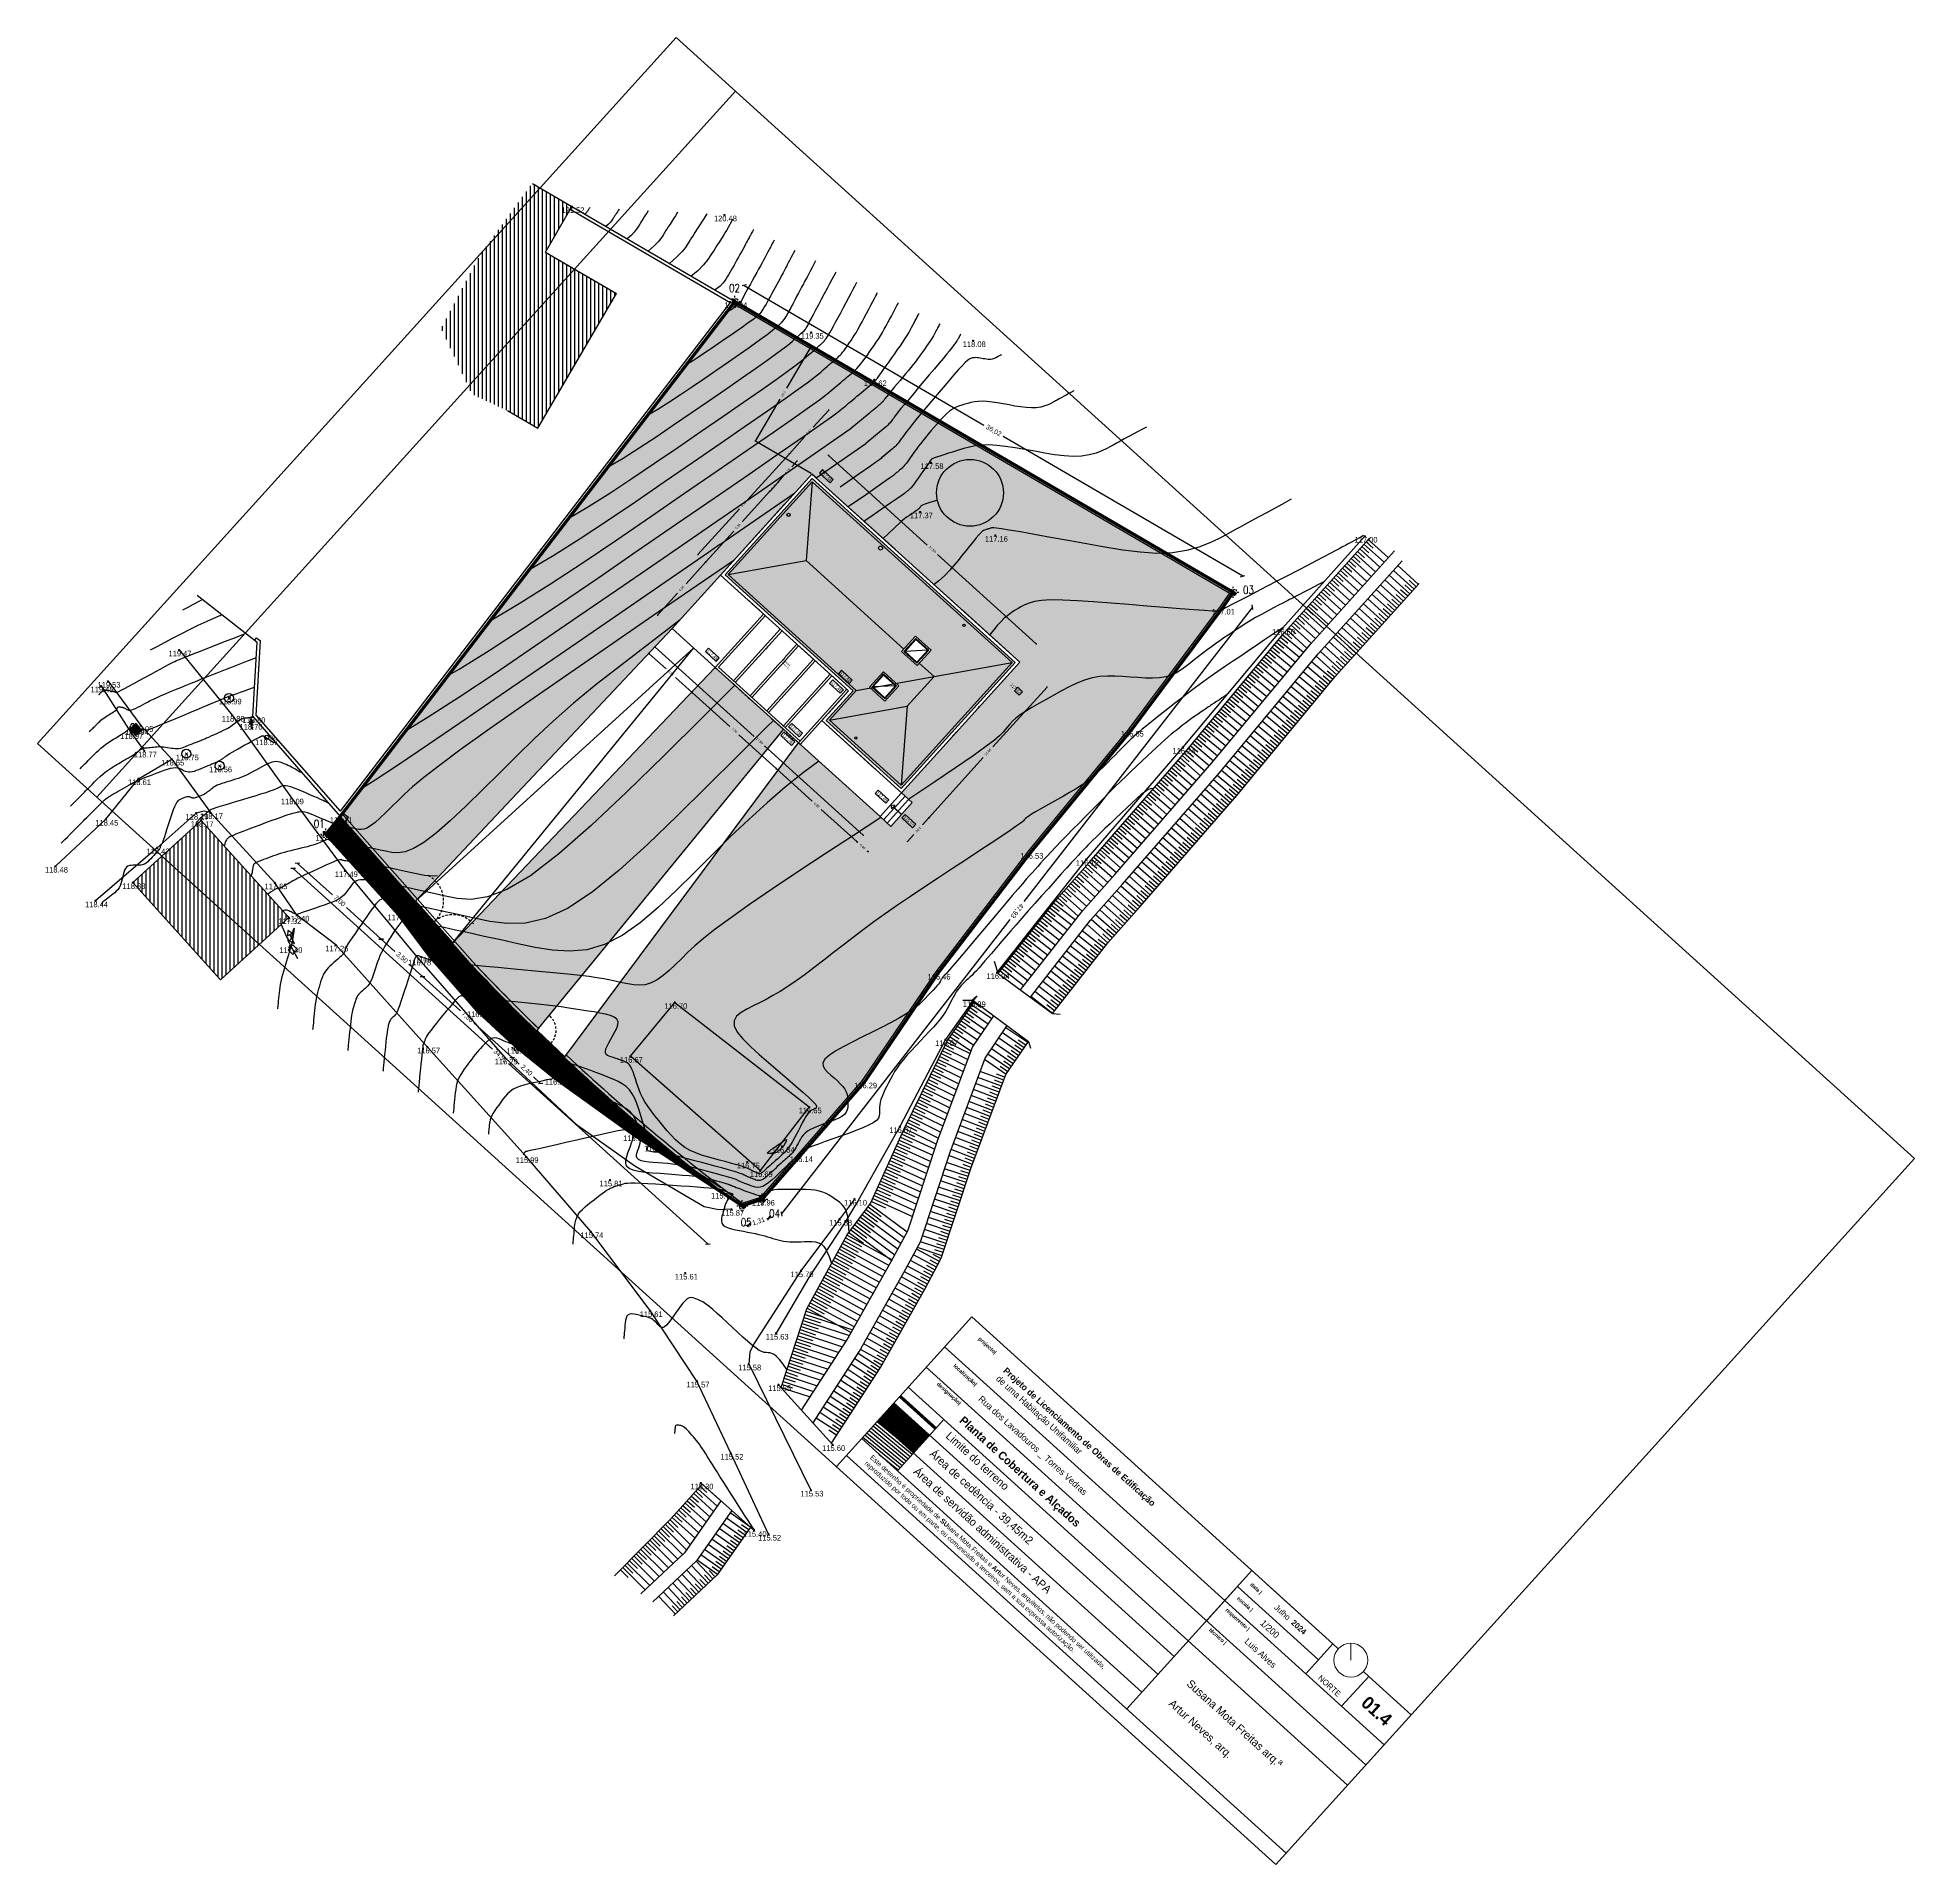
# Model space of a CAD drawing. Extents: x -85466713 to -87592, y -94413748 to -55832.
# Drawn here: x -87709.6 to -87592.4, y -65516.2 to -65402.2 of the extents above; entities that cross this region are included whole.
import ezdxf
from ezdxf.enums import TextEntityAlignment as Align

# ---------------------------------------------------------------- set-up
doc = ezdxf.new("R2010")
doc.units = 0
doc.header["$MEASUREMENT"] = 0
doc.header["$PDMODE"] = 34
doc.header["$PDSIZE"] = 0.05
doc.linetypes.add('ACAD_ISO04W100', pattern=[30, 24, -3, 0, -3])
doc.linetypes.add('DASHED', pattern=[70, 50, -20])
for name, color, linetype in [('0_coordinates', 1, 'Continuous'), ('0_PROP.aux', 6, 'Continuous'), ('0_PROP.aux.cotas', 30, 'Continuous'), ('0_pROP.aux.legenda', 7, 'Continuous'), ('0_PROP.corte', 10, 'Continuous'), ('0_PROP.corte.vaos', 160, 'Continuous'), ('0_PROP.trama', 251, 'Continuous'), ('0_PROP.vista1', 251, 'Continuous'), ('0_PROP.vista4', 140, 'Continuous'), ('0_PROPfinal', 4, 'Continuous'), ('0_tramas piso0', 7, 'Continuous'), ('AG_BOCA_INCENDIO', 7, 'Continuous'), ('CV', 8, 'Continuous'), ('CVD', 6, 'Continuous'), ('LEVTP_BERMA', 6, 'Continuous'), ('LEVTP_EDIF', 3, 'Continuous'), ('LEVTP_ELEC_POSTE_MEDIA_TENSAO', 7, 'Continuous'), ('LEVTP_MURO', 1, 'Continuous'), ('LEVTP_RIBEIRA', 8, 'Continuous'), ('LEVTP_SAN_DOM_CX', 7, 'Continuous'), ('LEVTP_SAN_PLUV_SARJETA', 7, 'Continuous'), ('POINTS', 2, 'Continuous'), ('Z', 1, 'Continuous')]:
    doc.layers.add(name, color=color, linetype=linetype)
doc.layers.add('0_folha', color=7, linetype='Continuous', lineweight=9)
doc.layers.add('0_Limites_Terreno', color=30, linetype='DASHED', lineweight=35)
doc.styles.add('coordinates', font='romans', dxfattribs={"width": 0.8})
doc.styles.add('creativespace', font='GOTHIC.TTF')
doc.styles.add('TIMES NEW ROMAN', font='times.ttf')
doc.dimstyles.new('creativespace', dxfattribs={"dimtxt": 0.15, "dimasz": 0.05, "dimexe": 0.05, "dimexo": 0.05, "dimgap": 0.2, "dimtad": 0, "dimtoh": 1, "dimzin": 1, "dimtxsty": 'creativespace', "dimblk": 'OBLIQUE', "dimcen": 0, "dimclrd": 251, "dimclre": 256, "dimclrt": 30, "dimazin": 3, "dimtfac": 1, "dimtmove": 0, "dimatfit": 3, "dimldrblk": 'OBLIQUE', "dimfxl": 1, "dimlwd": -1, "dimlwe": -1, "dimarcsym": 0})
pattern_1 = [(90, (134.19676, 148.2944), (-0.25, -8e-13), [])]

# ---------------------------------------------------------------- blocks, each defined once
blk = doc.blocks.new('_Oblique')
at = {"color": 0, "linetype": 'ByBlock', "lineweight": -2}
blk.add_line((-0.5, -0.5), (0.5, 0.5), dxfattribs=at)
blk = doc.blocks.new('*D221')
at = {"layer": '0_PROP.aux.cotas', "color": 251, "transparency": 16777216}
for p, q in [((-87671.4, -65440.61), (-87670.34, -65441.56)), ((-87668.71, -65443.05), (-87669.76, -65442.09))]:
    blk.add_line(p, q, dxfattribs=at)
at = {"layer": 'DEFPOINTS', "color": 0, "transparency": 16777216}
for p in [(-87671.4, -65440.61), (-87668.71, -65443.05), (-87668.71, -65443.05)]:
    blk.add_point(p, dxfattribs=at)
at = {"layer": '0_PROP.aux.cotas', "color": 251, "transparency": 16777216, "xscale": 0.05, "yscale": 0.05, "zscale": 0.05}
for p, rotation in [((-87671.4, -65440.61), 137.8568863659019), ((-87668.71, -65443.05), 317.8568863659019)]:
    blk.add_blockref('_Oblique', p, dxfattribs=dict(at, rotation=rotation))
at = {"layer": '0_PROP.aux.cotas', "color": 30, "transparency": 16777216, "insert": (-87670.05, -65441.83), "char_height": 0.15, "attachment_point": 5, "rotation": 317.8569, "style": 'creativespace'}
blk.add_mtext('3,63', dxfattribs=at)
blk = doc.blocks.new('*D222')
at = {"layer": '0_PROP.aux.cotas', "color": 251, "transparency": 16777216}
for p, q in [((-87668.71, -65443.05), (-87666.38, -65445.15)), ((-87663.48, -65447.78), (-87665.8, -65445.67))]:
    blk.add_line(p, q, dxfattribs=at)
at = {"layer": '0_PROP.aux.cotas', "transparency": 16777216}
blk.add_line((-87668.67, -65443.01), (-87668.67, -65443.01), dxfattribs=at)
at = {"layer": 'DEFPOINTS', "color": 0, "transparency": 16777216}
for p in [(-87668.71, -65443.05), (-87663.48, -65447.78), (-87663.48, -65447.78)]:
    blk.add_point(p, dxfattribs=at)
at = {"layer": '0_PROP.aux.cotas', "color": 251, "transparency": 16777216, "xscale": 0.05, "yscale": 0.05, "zscale": 0.05}
for p, rotation in [((-87668.71, -65443.05), 137.856957847918), ((-87663.48, -65447.78), 317.856957847918)]:
    blk.add_blockref('_Oblique', p, dxfattribs=dict(at, rotation=rotation))
at = {"layer": '0_PROP.aux.cotas', "color": 30, "transparency": 16777216, "insert": (-87666.09, -65445.41), "char_height": 0.15, "attachment_point": 5, "rotation": 317.857, "style": 'creativespace'}
blk.add_mtext('7,05', dxfattribs=at)
blk = doc.blocks.new('*D223')
at = {"layer": '0_PROP.aux.cotas', "color": 251, "transparency": 16777216}
for p, q in [((-87663.48, -65447.78), (-87661.24, -65449.8)), ((-87658.42, -65452.35), (-87660.66, -65450.33))]:
    blk.add_line(p, q, dxfattribs=at)
at = {"layer": 'DEFPOINTS', "color": 0, "transparency": 16777216}
for p in [(-87663.48, -65447.78), (-87658.42, -65452.35), (-87658.42, -65452.35)]:
    blk.add_point(p, dxfattribs=at)
at = {"layer": '0_PROP.aux.cotas', "color": 251, "transparency": 16777216, "xscale": 0.05, "yscale": 0.05, "zscale": 0.05}
for p, rotation in [((-87663.48, -65447.78), 137.856957847918), ((-87658.42, -65452.35), 317.856957847918)]:
    blk.add_blockref('_Oblique', p, dxfattribs=dict(at, rotation=rotation))
at = {"layer": '0_PROP.aux.cotas', "color": 30, "transparency": 16777216, "insert": (-87660.95, -65450.07), "char_height": 0.15, "attachment_point": 5, "rotation": 317.857, "style": 'creativespace'}
blk.add_mtext('6,82', dxfattribs=at)
blk = doc.blocks.new('*D224')
at = {"layer": '0_PROP.aux.cotas', "color": 251, "transparency": 16777216}
for p, q in [((-87671.02, -65440.2), (-87664.86, -65445.77)), ((-87658.04, -65451.93), (-87664.2, -65446.36))]:
    blk.add_line(p, q, dxfattribs=at)
at = {"layer": 'DEFPOINTS', "color": 0, "transparency": 16777216}
for p in [(-87671.02, -65440.2), (-87658.04, -65451.93), (-87658.04, -65451.93)]:
    blk.add_point(p, dxfattribs=at)
at = {"layer": '0_PROP.aux.cotas', "color": 251, "transparency": 16777216, "xscale": 0.05, "yscale": 0.05, "zscale": 0.05}
for p, rotation in [((-87671.02, -65440.2), 137.879987064216), ((-87658.04, -65451.93), 317.8799870642161)]:
    blk.add_blockref('_Oblique', p, dxfattribs=dict(at, rotation=rotation))
at = {"layer": '0_PROP.aux.cotas', "color": 30, "transparency": 16777216, "insert": (-87664.53, -65446.06), "char_height": 0.15, "attachment_point": 5, "rotation": 317.88, "style": 'creativespace'}
blk.add_mtext('17,50', dxfattribs=at)
blk = doc.blocks.new('*D225')
at = {"layer": '0_PROP.aux.cotas', "color": 251, "transparency": 16777216}
for p, q in [((-87658.42, -65452.35), (-87658.46, -65452.32)), ((-87658.42, -65452.35), (-87658.38, -65452.39)), ((-87657.75, -65452.96), (-87657.79, -65452.92)), ((-87657.75, -65452.96), (-87657.72, -65452.99))]:
    blk.add_line(p, q, dxfattribs=at)
at = {"layer": 'DEFPOINTS', "color": 0, "transparency": 16777216}
for p in [(-87658.42, -65452.35), (-87657.75, -65452.96), (-87657.75, -65452.96)]:
    blk.add_point(p, dxfattribs=at)
at = {"layer": '0_PROP.aux.cotas', "color": 251, "transparency": 16777216, "xscale": 0.05, "yscale": 0.05, "zscale": 0.05}
for p, rotation in [((-87658.42, -65452.35), 317.856957847918), ((-87657.75, -65452.96), 137.856957847918)]:
    blk.add_blockref('_Oblique', p, dxfattribs=dict(at, rotation=rotation))
at = {"layer": '0_PROP.aux.cotas', "color": 30, "transparency": 16777216, "insert": (-87658.09, -65452.66), "char_height": 0.15, "attachment_point": 5, "rotation": 317.857, "style": 'creativespace'}
blk.add_mtext('0,90', dxfattribs=at)
blk = doc.blocks.new('*D226')
at = {"layer": '0_PROP.aux.cotas', "color": 251, "transparency": 16777216}
for p, q in [((-87662.65, -65428.13), (-87665.24, -65430.98)), ((-87668.36, -65434.43), (-87665.77, -65431.57))]:
    blk.add_line(p, q, dxfattribs=at)
at = {"layer": 'DEFPOINTS', "color": 0, "transparency": 16777216}
for p in [(-87662.65, -65428.13), (-87668.36, -65434.43), (-87668.36, -65434.43)]:
    blk.add_point(p, dxfattribs=at)
at = {"layer": '0_PROP.aux.cotas', "color": 251, "transparency": 16777216, "xscale": 0.05, "yscale": 0.05, "zscale": 0.05}
for p, rotation in [((-87662.65, -65428.13), 47.85695784791795), ((-87668.36, -65434.43), 227.856957847918)]:
    blk.add_blockref('_Oblique', p, dxfattribs=dict(at, rotation=rotation))
at = {"layer": '0_PROP.aux.cotas', "color": 30, "transparency": 16777216, "insert": (-87665.51, -65431.28), "char_height": 0.15, "attachment_point": 5, "rotation": 47.857, "style": 'creativespace'}
blk.add_mtext('8,50', dxfattribs=at)
blk = doc.blocks.new('*D227')
at = {"layer": '0_PROP.aux.cotas', "color": 251, "transparency": 16777216}
for p, q in [((-87663.86, -65430.46), (-87663.36, -65429.91)), ((-87663.36, -65429.91), (-87663.33, -65429.87)), ((-87663.86, -65430.46), (-87663.9, -65430.5))]:
    blk.add_line(p, q, dxfattribs=at)
at = {"layer": '0_PROP.aux.cotas', "transparency": 16777216}
for p, q in [((-87663.32, -65429.94), (-87663.32, -65429.94)), ((-87663.83, -65430.5), (-87663.83, -65430.5))]:
    blk.add_line(p, q, dxfattribs=at)
at = {"layer": 'DEFPOINTS', "color": 0, "transparency": 16777216}
for p in [(-87663.36, -65429.91), (-87663.36, -65429.91), (-87663.87, -65430.46)]:
    blk.add_point(p, dxfattribs=at)
at = {"layer": '0_PROP.aux.cotas', "color": 251, "transparency": 16777216, "xscale": 0.05, "yscale": 0.05, "zscale": 0.05}
for p, rotation in [((-87663.36, -65429.91), 227.856957847918), ((-87663.86, -65430.46), 47.85695784791795)]:
    blk.add_blockref('_Oblique', p, dxfattribs=dict(at, rotation=rotation))
at = {"layer": '0_PROP.aux.cotas', "color": 30, "transparency": 16777216, "insert": (-87663.63, -65430.21), "char_height": 0.15, "attachment_point": 5, "rotation": 47.857, "style": 'creativespace'}
blk.add_mtext('0,75', dxfattribs=at)
blk = doc.blocks.new('*D228')
at = {"layer": '0_PROP.aux.cotas', "color": 251, "transparency": 16777216}
for p, q in [((-87662.16, -65428.58), (-87662.5, -65428.96)), ((-87663.36, -65429.91), (-87663.02, -65429.52))]:
    blk.add_line(p, q, dxfattribs=at)
at = {"layer": 'DEFPOINTS', "color": 0, "transparency": 16777216}
for p in [(-87662.16, -65428.58), (-87662.16, -65428.58), (-87663.36, -65429.91)]:
    blk.add_point(p, dxfattribs=at)
at = {"layer": '0_PROP.aux.cotas', "color": 251, "transparency": 16777216, "xscale": 0.05, "yscale": 0.05, "zscale": 0.05}
for p, rotation in [((-87662.16, -65428.58), 47.85695784791795), ((-87663.36, -65429.91), 227.856957847918)]:
    blk.add_blockref('_Oblique', p, dxfattribs=dict(at, rotation=rotation))
at = {"layer": '0_PROP.aux.cotas', "color": 30, "transparency": 16777216, "insert": (-87662.76, -65429.24), "char_height": 0.15, "attachment_point": 5, "rotation": 47.857, "style": 'creativespace'}
blk.add_mtext('1,79', dxfattribs=at)
blk = doc.blocks.new('*D229')
at = {"layer": '0_PROP.aux.cotas', "color": 251, "transparency": 16777216}
for p, q in [((-87663.87, -65430.46), (-87665.6, -65432.38)), ((-87667.86, -65434.88), (-87666.13, -65432.96))]:
    blk.add_line(p, q, dxfattribs=at)
at = {"layer": 'DEFPOINTS', "color": 0, "transparency": 16777216}
for p in [(-87663.87, -65430.46), (-87667.86, -65434.88), (-87667.86, -65434.88)]:
    blk.add_point(p, dxfattribs=at)
at = {"layer": '0_PROP.aux.cotas', "color": 251, "transparency": 16777216, "xscale": 0.05, "yscale": 0.05, "zscale": 0.05}
for p, rotation in [((-87663.87, -65430.46), 47.85695784791795), ((-87667.86, -65434.88), 227.856957847918)]:
    blk.add_blockref('_Oblique', p, dxfattribs=dict(at, rotation=rotation))
at = {"layer": '0_PROP.aux.cotas', "color": 30, "transparency": 16777216, "insert": (-87665.86, -65432.67), "char_height": 0.15, "attachment_point": 5, "rotation": 47.857, "style": 'creativespace'}
blk.add_mtext('5,96', dxfattribs=at)
blk = doc.blocks.new('*D230')
at = {"layer": '0_PROP.aux.cotas', "color": 251, "transparency": 16777216}
for p, q in [((-87667.86, -65434.88), (-87669.1, -65436.25)), ((-87670.88, -65438.21), (-87669.64, -65436.84))]:
    blk.add_line(p, q, dxfattribs=at)
at = {"layer": '0_PROP.aux.cotas', "transparency": 16777216}
blk.add_line((-87667.82, -65434.91), (-87667.82, -65434.91), dxfattribs=at)
at = {"layer": 'DEFPOINTS', "color": 0, "transparency": 16777216}
for p in [(-87667.86, -65434.88), (-87670.88, -65438.21), (-87670.88, -65438.21)]:
    blk.add_point(p, dxfattribs=at)
at = {"layer": '0_PROP.aux.cotas', "color": 251, "transparency": 16777216, "xscale": 0.05, "yscale": 0.05, "zscale": 0.05}
for p, rotation in [((-87667.86, -65434.88), 47.85695784791795), ((-87670.88, -65438.21), 227.856957847918)]:
    blk.add_blockref('_Oblique', p, dxfattribs=dict(at, rotation=rotation))
at = {"layer": '0_PROP.aux.cotas', "color": 30, "transparency": 16777216, "insert": (-87669.37, -65436.55), "char_height": 0.15, "attachment_point": 5, "rotation": 47.857, "style": 'creativespace'}
blk.add_mtext('4,50', dxfattribs=at)
blk = doc.blocks.new('*D231')
at = {"layer": '0_PROP.aux.cotas', "color": 251, "transparency": 16777216}
for p, q in [((-87660.19, -65425.41), (-87661.16, -65426.47)), ((-87662.65, -65428.13), (-87661.69, -65427.06))]:
    blk.add_line(p, q, dxfattribs=at)
at = {"layer": 'DEFPOINTS', "color": 0, "transparency": 16777216}
for p in [(-87660.19, -65425.41), (-87660.19, -65425.41), (-87662.65, -65428.13)]:
    blk.add_point(p, dxfattribs=at)
at = {"layer": '0_PROP.aux.cotas', "color": 251, "transparency": 16777216, "xscale": 0.05, "yscale": 0.05, "zscale": 0.05}
for p, rotation in [((-87660.19, -65425.41), 47.85695784791795), ((-87662.65, -65428.13), 227.856957847918)]:
    blk.add_blockref('_Oblique', p, dxfattribs=dict(at, rotation=rotation))
at = {"layer": '0_PROP.aux.cotas', "color": 30, "transparency": 16777216, "insert": (-87661.42, -65426.77), "char_height": 0.15, "attachment_point": 5, "rotation": 47.857, "style": 'creativespace'}
blk.add_mtext('3,67', dxfattribs=at)
blk = doc.blocks.new('*D232')
at = {"layer": '0_PROP.aux.cotas', "color": 251, "transparency": 16777216}
for p, q in [((-87660.21, -65428.25), (-87654.05, -65433.83)), ((-87647.24, -65440), (-87653.4, -65434.42))]:
    blk.add_line(p, q, dxfattribs=at)
at = {"layer": 'DEFPOINTS', "color": 0, "transparency": 16777216}
for p in [(-87660.21, -65428.25), (-87647.24, -65440), (-87647.24, -65440)]:
    blk.add_point(p, dxfattribs=at)
at = {"layer": '0_PROP.aux.cotas', "color": 251, "transparency": 16777216, "xscale": 0.05, "yscale": 0.05, "zscale": 0.05}
for p, rotation in [((-87660.21, -65428.25), 137.856957847918), ((-87647.24, -65440), 317.856957847918)]:
    blk.add_blockref('_Oblique', p, dxfattribs=dict(at, rotation=rotation))
at = {"layer": '0_PROP.aux.cotas', "color": 30, "transparency": 16777216, "insert": (-87653.73, -65434.12), "char_height": 0.15, "attachment_point": 5, "rotation": 317.857, "style": 'creativespace'}
blk.add_mtext('17,50', dxfattribs=at)
blk = doc.blocks.new('*D233')
at = {"layer": '0_PROP.aux.cotas', "color": 251, "transparency": 16777216}
for p, q in [((-87653.94, -65450.84), (-87654.35, -65451.29)), ((-87655.29, -65452.32), (-87654.88, -65451.88))]:
    blk.add_line(p, q, dxfattribs=at)
at = {"layer": 'DEFPOINTS', "color": 0, "transparency": 16777216}
for p in [(-87653.94, -65450.84), (-87655.29, -65452.32), (-87655.29, -65452.32)]:
    blk.add_point(p, dxfattribs=at)
at = {"layer": '0_PROP.aux.cotas', "color": 251, "transparency": 16777216, "xscale": 0.05, "yscale": 0.05, "zscale": 0.05}
for p, rotation in [((-87653.94, -65450.84), 47.86049192823578), ((-87655.29, -65452.32), 227.8604919282358)]:
    blk.add_blockref('_Oblique', p, dxfattribs=dict(at, rotation=rotation))
at = {"layer": '0_PROP.aux.cotas', "color": 30, "transparency": 16777216, "insert": (-87654.61, -65451.58), "char_height": 0.15, "attachment_point": 5, "rotation": 227.8605, "style": 'creativespace'}
blk.add_mtext('2,00', dxfattribs=at)
blk = doc.blocks.new('*D234')
at = {"layer": '0_PROP.aux.cotas', "color": 251, "transparency": 16777216}
for p, q in [((-87646.56, -65442.69), (-87649.96, -65446.43)), ((-87653.94, -65450.84), (-87650.55, -65447.09))]:
    blk.add_line(p, q, dxfattribs=at)
at = {"layer": 'DEFPOINTS', "color": 0, "transparency": 16777216}
for p in [(-87646.56, -65442.69), (-87653.94, -65450.84), (-87653.94, -65450.84)]:
    blk.add_point(p, dxfattribs=at)
at = {"layer": '0_PROP.aux.cotas', "color": 251, "transparency": 16777216, "xscale": 0.05, "yscale": 0.05, "zscale": 0.05}
for p, rotation in [((-87646.56, -65442.69), 47.85695784791795), ((-87653.94, -65450.84), 227.856957847918)]:
    blk.add_blockref('_Oblique', p, dxfattribs=dict(at, rotation=rotation))
at = {"layer": '0_PROP.aux.cotas', "color": 30, "transparency": 16777216, "insert": (-87650.25, -65446.76), "char_height": 0.15, "attachment_point": 5, "rotation": 47.857, "style": 'creativespace'}
blk.add_mtext('11,00', dxfattribs=at)
blk = doc.blocks.new('*D235')
at = {"layer": '0_PROP.aux.cotas', "color": 251, "transparency": 16777216}
for p, q in [((-87661.3, -65421.42), (-87662.83, -65424.05)), ((-87664.76, -65427.35), (-87663.22, -65424.72))]:
    blk.add_line(p, q, dxfattribs=at)
at = {"layer": '0_PROP.aux.cotas', "transparency": 16777216}
for p, q in [((-87657.83, -65423.44), (-87661.34, -65421.39)), ((-87661.29, -65429.37), (-87664.8, -65427.33))]:
    blk.add_line(p, q, dxfattribs=at)
at = {"layer": 'DEFPOINTS', "color": 0, "transparency": 16777216}
for p in [(-87661.3, -65421.42), (-87657.79, -65423.46), (-87661.25, -65429.4)]:
    blk.add_point(p, dxfattribs=at)
at = {"layer": '0_PROP.aux.cotas', "color": 251, "transparency": 16777216, "xscale": 0.05, "yscale": 0.05, "zscale": 0.05}
for p, rotation in [((-87661.3, -65421.42), 59.75197543846969), ((-87664.76, -65427.35), 239.7519754384697)]:
    blk.add_blockref('_Oblique', p, dxfattribs=dict(at, rotation=rotation))
at = {"layer": '0_PROP.aux.cotas', "color": 30, "transparency": 16777216, "insert": (-87663.03, -65424.38), "char_height": 0.15, "attachment_point": 5, "rotation": 239.752, "style": 'creativespace'}
blk.add_mtext('7,00', dxfattribs=at)
blk = doc.blocks.new('BOCA DE INCENDIO REDONDA')
at = {"layer": 'AG_BOCA_INCENDIO'}
blk.add_circle((0, 0), 0.134, dxfattribs=at)
at = {"layer": 'AG_BOCA_INCENDIO', "style": 'TIMES NEW ROMAN'}
blk.add_text('BI', height=0.2, dxfattribs=at).set_placement((0.2, -0.1))
blk = doc.blocks.new('POSTE MEDIA TENSAO')
at = {"layer": 'LEVTP_ELEC_POSTE_MEDIA_TENSAO'}
for p, q in [((-0.092, -0.29), (0.092, 0.29)), ((0.092, 0.29), (0.158, 0.094)), ((0.158, 0.094), (0.246, 0.366))]:
    blk.add_line(p, q, dxfattribs=at)
for points in [[(-0.1, 0.095), (0.1, 0.095)], [(-0.1, -0.095), (-0.1, 0.095)], [(0.1, -0.095), (0.1, 0.095)], [(-0.1, -0.095), (0.1, -0.095)]]:
    blk.add_lwpolyline(points, dxfattribs=at)
blk.add_lwpolyline([(0.285, 0.492), (0.177, 0.391), (0.318, 0.348)], close=True, dxfattribs=at)
blk = doc.blocks.new('SARG RECT')
at = {"layer": 'LEVTP_SAN_PLUV_SARJETA'}
for p, q in [((-0.35, 0.35), (-0.35, 0)), ((0.35, 0.35), (-0.35, 0.35)), ((0.35, 0.29), (-0.35, 0.29)), ((0.35, 0.23), (-0.35, 0.23)), ((0.35, 0.17), (-0.35, 0.17)), ((0.35, 0.12), (-0.35, 0.12)), ((0.35, 0.06), (-0.35, 0.06)), ((-0.35, 0), (0.35, 0)), ((0.35, 0), (0.35, 0.35))]:
    blk.add_line(p, q, dxfattribs=at)
blk = doc.blocks.new('CX DOM RED')
at = {"layer": 'LEVTP_SAN_DOM_CX'}
blk.add_circle((118.48, -75.33), 0.28, dxfattribs=at)
at = {"layer": 'LEVTP_SAN_DOM_CX', "style": 'TIMES NEW ROMAN'}
blk.add_text('D', height=0.2, dxfattribs=at).set_placement((118.39, -75.43))
blk = doc.blocks.new('mk_02')
at = {"linetype": 'ACAD_ISO04W100', "ltscale": 0.001}
for points in [[(-0.25, 0.25), (0, 0.25), (0, 0), (-0.25, 0)], [(0.25, -0.25), (0, -0.25), (0, 0), (0.25, 0)]]:
    blk.add_hatch(color=9, dxfattribs=at).paths.add_polyline_path(points)
for p, q in [((-0.5, 0), (0.5, 0)), ((-0.25, 0.25), (0.25, 0.25)), ((-0.25, 0.25), (-0.25, -0.25)), ((0, -0.5), (0, 0.5)), ((0.25, 0.25), (0.25, -0.25)), ((-0.25, -0.25), (0.25, -0.25))]:
    blk.add_line(p, q, dxfattribs=at)
blk = doc.blocks.new('*D247')
at = {"layer": '0_PROP.aux.cotas', "color": 251, "transparency": 16777216}
for p, q in [((-87693.63, -65454.01), (-87681.18, -65465.28)), ((-87667.74, -65477.44), (-87680.19, -65466.17))]:
    blk.add_line(p, q, dxfattribs=at)
at = {"layer": '0_PROP.aux.cotas', "transparency": 16777216}
for p, q in [((-87693.6, -65453.97), (-87693.6, -65453.97)), ((-87667.71, -65477.4), (-87667.71, -65477.4))]:
    blk.add_line(p, q, dxfattribs=at)
at = {"layer": 'DEFPOINTS', "color": 0, "transparency": 16777216}
for p in [(-87693.63, -65454.01), (-87693.63, -65454.01), (-87667.74, -65477.44)]:
    blk.add_point(p, dxfattribs=at)
at = {"layer": '0_PROP.aux.cotas', "color": 251, "transparency": 16777216, "xscale": 0.2, "yscale": 0.2, "zscale": 0.2}
for p, rotation in [((-87693.63, -65454.01), 137.856957847918), ((-87667.74, -65477.44), 317.856957847918)]:
    blk.add_blockref('_Oblique', p, dxfattribs=dict(at, rotation=rotation))
at = {"layer": '0_PROP.aux.cotas', "color": 30, "transparency": 16777216, "insert": (-87680.69, -65465.72), "char_height": 0.3, "attachment_point": 5, "rotation": 317.857, "style": 'creativespace'}
blk.add_mtext('34,91', dxfattribs=at)
blk = doc.blocks.new('*D248')
at = {"layer": '0_PROP.aux.cotas', "transparency": 16777216}
for p, q in [((-87688.16, -65458.45), (-87688.16, -65458.45)), ((-87685.52, -65460.71), (-87685.52, -65460.71))]:
    blk.add_line(p, q, dxfattribs=at)
at = {"layer": '0_PROP.aux.cotas', "color": 251, "transparency": 16777216}
for p, q in [((-87688.13, -65458.42), (-87687.28, -65459.19)), ((-87685.55, -65460.75), (-87686.4, -65459.98))]:
    blk.add_line(p, q, dxfattribs=at)
at = {"layer": 'DEFPOINTS', "color": 0, "transparency": 16777216}
for p in [(-87688.13, -65458.42), (-87688.13, -65458.42), (-87685.55, -65460.75)]:
    blk.add_point(p, dxfattribs=at)
at = {"layer": '0_PROP.aux.cotas', "color": 251, "transparency": 16777216, "xscale": 0.2, "yscale": 0.2, "zscale": 0.2}
for p, rotation in [((-87688.13, -65458.42), 137.856957847918), ((-87685.55, -65460.75), 317.856957847918)]:
    blk.add_blockref('_Oblique', p, dxfattribs=dict(at, rotation=rotation))
at = {"layer": '0_PROP.aux.cotas', "color": 30, "transparency": 16777216, "insert": (-87686.84, -65459.58), "char_height": 0.3, "attachment_point": 5, "rotation": 317.857, "style": 'creativespace'}
blk.add_mtext('3,50', dxfattribs=at)
blk = doc.blocks.new('*D249')
at = {"layer": '0_PROP.aux.cotas', "color": 251, "transparency": 16777216}
for p, q in [((-87679.96, -65465.81), (-87679.51, -65466.21)), ((-87678.18, -65467.42), (-87678.63, -65467.01))]:
    blk.add_line(p, q, dxfattribs=at)
at = {"layer": '0_PROP.aux.cotas', "transparency": 16777216}
for p, q in [((-87679.93, -65465.77), (-87679.93, -65465.77)), ((-87678.15, -65467.38), (-87678.15, -65467.38))]:
    blk.add_line(p, q, dxfattribs=at)
at = {"layer": 'DEFPOINTS', "color": 0, "transparency": 16777216}
for p in [(-87679.96, -65465.81), (-87679.96, -65465.81), (-87678.18, -65467.42)]:
    blk.add_point(p, dxfattribs=at)
at = {"layer": '0_PROP.aux.cotas', "color": 251, "transparency": 16777216, "xscale": 0.2, "yscale": 0.2, "zscale": 0.2}
for p, rotation in [((-87679.96, -65465.81), 137.856957847918), ((-87678.18, -65467.42), 317.856957847918)]:
    blk.add_blockref('_Oblique', p, dxfattribs=dict(at, rotation=rotation))
at = {"layer": '0_PROP.aux.cotas', "color": 30, "transparency": 16777216, "insert": (-87679.07, -65466.61), "char_height": 0.3, "attachment_point": 5, "rotation": 317.857, "style": 'creativespace'}
blk.add_mtext('2,40', dxfattribs=at)
blk = doc.blocks.new('*D245')
at = {"layer": '0_PROP.aux.cotas', "color": 251, "transparency": 16777216}
for p, q in [((-87685.55, -65460.75), (-87683.19, -65462.89)), ((-87679.96, -65465.81), (-87682.32, -65463.67))]:
    blk.add_line(p, q, dxfattribs=at)
at = {"layer": '0_PROP.aux.cotas', "transparency": 16777216}
for p, q in [((-87685.52, -65460.71), (-87685.52, -65460.71)), ((-87679.93, -65465.77), (-87679.93, -65465.77))]:
    blk.add_line(p, q, dxfattribs=at)
at = {"layer": 'DEFPOINTS', "color": 0, "transparency": 16777216}
for p in [(-87685.55, -65460.75), (-87685.55, -65460.75), (-87679.96, -65465.81)]:
    blk.add_point(p, dxfattribs=at)
at = {"layer": '0_PROP.aux.cotas', "color": 251, "transparency": 16777216, "xscale": 0.05, "yscale": 0.05, "zscale": 0.05}
for p, rotation in [((-87685.55, -65460.75), 137.856957847918), ((-87679.96, -65465.81), 317.856957847918)]:
    blk.add_blockref('_Oblique', p, dxfattribs=dict(at, rotation=rotation))
at = {"layer": '0_PROP.aux.cotas', "color": 30, "transparency": 16777216, "insert": (-87682.75, -65463.28), "char_height": 0.3, "attachment_point": 5, "rotation": 317.857, "style": 'creativespace'}
blk.add_mtext('7,50', dxfattribs=at)
blk = doc.blocks.new('*D246')
at = {"layer": '0_PROP.aux.cotas', "color": 251, "transparency": 16777216}
for p, q in [((-87693.35, -65453.69), (-87691.17, -65455.66)), ((-87688.13, -65458.42), (-87690.3, -65456.45))]:
    blk.add_line(p, q, dxfattribs=at)
at = {"layer": '0_PROP.aux.cotas', "transparency": 16777216}
for p, q in [((-87693.31, -65453.66), (-87693.31, -65453.66)), ((-87688.09, -65458.38), (-87688.09, -65458.38))]:
    blk.add_line(p, q, dxfattribs=at)
at = {"layer": 'DEFPOINTS', "color": 0, "transparency": 16777216}
for p in [(-87693.35, -65453.69), (-87693.35, -65453.69), (-87688.13, -65458.42)]:
    blk.add_point(p, dxfattribs=at)
at = {"layer": '0_PROP.aux.cotas', "color": 251, "transparency": 16777216, "xscale": 0.2, "yscale": 0.2, "zscale": 0.2}
for p, rotation in [((-87693.35, -65453.69), 137.856957847918), ((-87688.13, -65458.42), 317.856957847918)]:
    blk.add_blockref('_Oblique', p, dxfattribs=dict(at, rotation=rotation))
at = {"layer": '0_PROP.aux.cotas', "color": 30, "transparency": 16777216, "insert": (-87690.74, -65456.05), "char_height": 0.3, "attachment_point": 5, "rotation": 317.857, "style": 'creativespace'}
blk.add_mtext('7,00', dxfattribs=at)
blk = doc.blocks.new('*D250')
at = {"layer": '0_PROP.aux.cotas', "color": 251, "transparency": 16777216}
for p, q in [((-87665.47, -65417.63), (-87650.52, -65426.34)), ((-87634.36, -65435.77), (-87649.31, -65427.05))]:
    blk.add_line(p, q, dxfattribs=at)
at = {"layer": '0_PROP.aux.cotas', "transparency": 16777216}
for p, q in [((-87665.45, -65417.58), (-87665.45, -65417.58)), ((-87634.33, -65435.73), (-87634.33, -65435.73))]:
    blk.add_line(p, q, dxfattribs=at)
at = {"layer": 'DEFPOINTS', "color": 0, "transparency": 16777216}
for p in [(-87665.47, -65417.63), (-87665.47, -65417.63), (-87634.36, -65435.77)]:
    blk.add_point(p, dxfattribs=at)
at = {"layer": '0_PROP.aux.cotas', "color": 251, "transparency": 16777216, "xscale": 0.2, "yscale": 0.2, "zscale": 0.2}
for p, rotation in [((-87665.47, -65417.63), 149.751975437865), ((-87634.36, -65435.77), 329.751975437865)]:
    blk.add_blockref('_Oblique', p, dxfattribs=dict(at, rotation=rotation))
at = {"layer": '0_PROP.aux.cotas', "color": 30, "transparency": 16777216, "insert": (-87649.91, -65426.7), "char_height": 0.3, "attachment_point": 5, "rotation": 329.752, "style": 'creativespace'}
blk.add_mtext('36,02', dxfattribs=at)
blk = doc.blocks.new('*D251')
at = {"layer": '0_PROP.aux.cotas', "color": 251, "transparency": 16777216}
for p, q in [((-87633.75, -65437.71), (-87648.01, -65456.08)), ((-87663.15, -65475.57), (-87648.88, -65457.2))]:
    blk.add_line(p, q, dxfattribs=at)
at = {"layer": '0_PROP.aux.cotas', "transparency": 16777216}
for p, q in [((-87633.79, -65437.68), (-87633.79, -65437.68)), ((-87663.19, -65475.54), (-87663.19, -65475.54))]:
    blk.add_line(p, q, dxfattribs=at)
at = {"layer": 'DEFPOINTS', "color": 0, "transparency": 16777216}
for p in [(-87633.75, -65437.71), (-87663.15, -65475.57), (-87663.15, -65475.57)]:
    blk.add_point(p, dxfattribs=at)
at = {"layer": '0_PROP.aux.cotas', "color": 251, "transparency": 16777216, "xscale": 0.2, "yscale": 0.2, "zscale": 0.2}
for p, rotation in [((-87633.75, -65437.71), 52.17424457483147), ((-87663.15, -65475.57), 232.1742445748315)]:
    blk.add_blockref('_Oblique', p, dxfattribs=dict(at, rotation=rotation))
at = {"layer": '0_PROP.aux.cotas', "color": 30, "transparency": 16777216, "insert": (-87648.45, -65456.64), "char_height": 0.3, "attachment_point": 5, "rotation": 232.1742, "style": 'creativespace'}
blk.add_mtext('47,93', dxfattribs=at)
blk = doc.blocks.new('*D252')
at = {"layer": '0_PROP.aux.cotas', "color": 251, "transparency": 16777216}
for p, q in [((-87663.95, -65475.84), (-87664.07, -65475.88)), ((-87663.95, -65475.84), (-87663.76, -65475.77)), ((-87665.19, -65476.25), (-87665.38, -65476.31)), ((-87665.19, -65476.25), (-87665.07, -65476.21))]:
    blk.add_line(p, q, dxfattribs=at)
at = {"layer": '0_PROP.aux.cotas', "transparency": 16777216}
for p, q in [((-87663.96, -65475.79), (-87663.96, -65475.79)), ((-87665.21, -65476.2), (-87665.21, -65476.2))]:
    blk.add_line(p, q, dxfattribs=at)
at = {"layer": 'DEFPOINTS', "color": 0, "transparency": 16777216}
for p in [(-87663.95, -65475.84), (-87665.19, -65476.25), (-87665.19, -65476.25)]:
    blk.add_point(p, dxfattribs=at)
at = {"layer": '0_PROP.aux.cotas', "color": 251, "transparency": 16777216, "xscale": 0.2, "yscale": 0.2, "zscale": 0.2}
for p, rotation in [((-87663.95, -65475.84), 198.3540866231548), ((-87665.19, -65476.25), 18.35408662315474)]:
    blk.add_blockref('_Oblique', p, dxfattribs=dict(at, rotation=rotation))
at = {"layer": '0_PROP.aux.cotas', "color": 30, "transparency": 16777216, "insert": (-87664.57, -65476.04), "char_height": 0.3, "attachment_point": 5, "rotation": 18.3541, "style": 'creativespace'}
blk.add_mtext('1,31', dxfattribs=at)

msp = doc.modelspace()

# ---------------------------------------------------------------- hatches: boundary and pattern name
at = {"layer": '0_PROP.trama'}
h = msp.add_hatch(color=256, dxfattribs=at)
h.dxf.hatch_style = 1
edge = h.paths.add_edge_path()
edge.add_line((-87678.447, -65464.134), (-87678.322, -65463.987))
edge.add_arc((-87569.951, -65353.114), 155.039, 223.89765, 225.65403, ccw=False)
edge.add_line((-87681.669, -65460.614), (-87681.813, -65460.752))
edge.add_arc((-87588.637, -65371.358), 129.124, 223.81345, 225.931)
edge = h.paths.add_edge_path()
edge.add_line((-87676.574, -65465.649), (-87676.71, -65465.791))
edge.add_arc((-87583.97, -65366.948), 135.538, 226.8247, 233.02536)
edge.add_line((-87665.491, -65475.229), (-87665.371, -65475.07))
edge.add_arc((-87583.256, -65366.05), 136.484, 226.86463, 233.01258, ccw=False)
h.paths.add_polyline_path([(-87686.503, -65455.208), (-87686.494, -65455.21), (-87690.564, -65450.597), (-87690.714, -65450.729), (-87686.004, -65456.067), (-87685.908, -65455.881)])
edge = h.paths.add_edge_path()
edge.add_line((-87684.828, -65454.708), (-87684.615, -65454.459))
edge.add_line((-87684.615, -65454.459), (-87684.797, -65454.486))
edge.add_line((-87684.797, -65454.486), (-87685.181, -65454.46))
edge.add_line((-87685.181, -65454.46), (-87685.184, -65454.466))
edge.add_arc((-87685.979, -65456.02), 1.745, 48.71778, 62.892, ccw=False)
h = msp.add_hatch(color=256, dxfattribs=at)
h.dxf.hatch_style = 1
h.paths.add_polyline_path([(-87682.435, -65459.817), (-87683.542, -65458.563), (-87683.688, -65458.692), (-87682.579, -65459.948, 0.0020349), (-87681.813, -65460.752), (-87681.673, -65460.617, -0.002029)])
h = msp.add_hatch(dxfattribs=at)
h.set_pattern_fill('ANSI31', color=5, scale=1.5, angle=-42.14304)
h.set_pattern_definition([(320.71392, (-87513.85634, -65593.4135), (0.11872367, 0.14512388), [])])
h.paths.add_polyline_path([(-87657.132, -65488.466), (-87658.139, -65489.578), (-87655.914, -65491.591), (-87654.908, -65490.479)])
at = {"layer": '0_PROPfinal', "linetype": 'Continuous', "transparency": 33554498}
h = msp.add_hatch(dxfattribs=at)
h.set_pattern_fill('ANSI32', color=30, scale=0.047)
h.set_pattern_definition([(2.856958, (-87792.13738, -65566.791985), (-0.0008784769, 0.0176030936), []), (2.856958, (-87792.13122, -65566.79756), (-0.0008784769, 0.0176030936), [])])
h.paths.add_polyline_path([(-87666.894, -65474.203), (-87667.982, -65473.323), (-87668.816, -65472.644), (-87669.669, -65471.953), (-87671.651, -65470.305), (-87672.183, -65469.862), (-87673.65, -65468.576), (-87674.782, -65467.584), (-87676.276, -65466.199), (-87676.718, -65465.799), (-87678.447, -65464.134), (-87680.323, -65462.28), (-87682.579, -65459.948), (-87683.688, -65458.692), (-87685.999, -65456.073), (-87687.904, -65453.914), (-87688.987, -65452.686), (-87690.688, -65450.759), (-87691.578, -65451.874), (-87687.085, -65456.837), (-87685.113, -65459.47), (-87682.126, -65462.883), (-87679.652, -65465.174), (-87677.27, -65467.099), (-87672.38, -65470.618)])
h = msp.add_hatch(dxfattribs=at)
h.set_pattern_fill('ANSI32', color=30, scale=0.047)
h.set_pattern_definition([(2.856958, (-87859.235763, -65640.939184), (-0.0008784769, 0.0176030936), []), (2.856958, (-87859.229602, -65640.944759), (-0.0008784769, 0.0176030936), [])])
h.paths.add_polyline_path([(-87656.126, -65487.353), (-87657.132, -65488.466), (-87654.908, -65490.479), (-87653.901, -65489.366)])
at = {"layer": 'LEVTP_EDIF', "linetype": 'Continuous'}
h = msp.add_hatch(dxfattribs=at)
h.set_pattern_fill('ANSI31', color=5, scale=2, angle=45)
h.set_pattern_definition(pattern_1)
h.paths.add_polyline_path([(-87673.45, -65418.133), (-87677.88, -65415.549), (-87676.225, -65412.711), (-87678.695, -65411.271), (-87681.994, -65415.81), (-87684.378, -65420.31), (-87682.457, -65424.413), (-87680.253, -65425.431), (-87678.352, -65426.54)])
h = msp.add_hatch(dxfattribs=at)
h.set_pattern_fill('ANSI31', color=5, scale=2, angle=45)
h.set_pattern_definition(pattern_1)
h.paths.add_polyline_path([(-87699.374, -65451.011), (-87703.631, -65454.886), (-87698.159, -65460.951), (-87693.902, -65457.076)])
h.paths.add_polyline_path([(-87701.156, -65456.362), (-87695.534, -65456.362), (-87695.534, -65455.508), (-87701.156, -65455.508)], flags=24)

# ---------------------------------------------------------------- linework, layer by layer
at = {"layer": '0_folha'}
for p, q in [((-87669.723, -65402.165), (-87709.58, -65446.208)), ((-87592.431, -65472.11), (-87669.723, -65402.165)), ((-87666.016, -65405.52), (-87705.872, -65449.563)), ((-87632.287, -65516.153), (-87709.58, -65446.208)), ((-87592.431, -65472.11), (-87632.287, -65516.153)), ((-87651.274, -65481.992), (-87659.722, -65491.327)), ((-87653.022, -65488.395), (-87655.914, -65491.591)), ((-87627.609, -65503.406), (-87627.609, -65502.351))]:
    msp.add_line(p, q, dxfattribs=at)
at = {"layer": '0_folha', "color": 7}
for p, q in [((-87651.274, -65481.992), (-87628.727, -65502.395)), ((-87652.965, -65483.86), (-87630.418, -65504.264)), ((-87654.106, -65485.121), (-87626.671, -65509.948)), ((-87655.247, -65486.382), (-87627.812, -65511.208)), ((-87656.126, -65487.353), (-87638.636, -65503.181)), ((-87656.126, -65487.353), (-87638.636, -65503.181)), ((-87657.132, -65488.466), (-87639.642, -65504.293)), ((-87658.139, -65489.578), (-87640.649, -65505.405)), ((-87658.139, -65489.578), (-87640.649, -65505.405)), ((-87659.088, -65490.627), (-87631.654, -65515.453)), ((-87633.784, -65497.819), (-87641.598, -65506.454)), ((-87633.784, -65497.819), (-87636.616, -65500.948)), ((-87634.683, -65498.812), (-87629.626, -65503.389)), ((-87632.872, -65498.644), (-87628.727, -65502.395)), ((-87634.563, -65500.513), (-87630.418, -65504.264)), ((-87628.727, -65502.395), (-87630.418, -65504.264)), ((-87628.392, -65502.699), (-87628.727, -65502.395)), ((-87628.184, -65506.285), (-87630.418, -65504.264)), ((-87626.493, -65504.417), (-87628.184, -65506.285)), ((-87626.493, -65504.417), (-87626.828, -65504.113)), ((-87626.493, -65504.417), (-87623.839, -65506.818)), ((-87628.184, -65506.285), (-87625.53, -65508.687))]:
    msp.add_line(p, q, dxfattribs=at)
msp.add_circle((-87627.609, -65503.406), 1.054, dxfattribs=at)
at = {"layer": '0_Limites_Terreno', "ltscale": 0.02, "const_width": 0.2, "flags": 128}
msp.add_lwpolyline([(-87647.584, -65452.996), (-87641.315, -65445.379), (-87635.629, -65437.761), (-87634.949, -65436.78), (-87666.061, -65418.638), (-87690.688, -65450.759), (-87691.578, -65451.874), (-87687.085, -65456.837), (-87685.113, -65459.47), (-87682.126, -65462.883), (-87679.652, -65465.174), (-87677.273, -65467.098), (-87672.38, -65470.618), (-87666.894, -65474.203), (-87665.591, -65475.054), (-87664.343, -65474.641), (-87661.971, -65471.926), (-87657.961, -65467.325), (-87653.375, -65460.543)], close=True, dxfattribs=at)
msp.add_lwpolyline([(-87655.743, -65486.945), (-87653.526, -65488.951)], dxfattribs=at)
at = {"layer": '0_PROP.aux', "linetype": 'DASHED', "ltscale": 0.003}
for points in [[(-87667.28, -65441.471), (-87667.17, -65441.57)], [(-87666.242, -65442.411), (-87666.132, -65442.51)], [(-87662.089, -65446.168), (-87661.978, -65446.269)]]:
    msp.add_lwpolyline(points, dxfattribs=at)
for centre, radius, start, end in [((-87685.979, -65456.02), 1.745, 311.42564, 62.892), ((-87683.67, -65458.637), 1.745, 42.1057, 131.42564), ((-87678.413, -65464.099), 1.2, 316.34966, 50.63837)]:
    msp.add_arc(centre, radius, start, end, dxfattribs=at)
at = {"layer": '0_PROP.aux.cotas'}
for points in [[(-87660.578, -65429.125), (-87660.775, -65429.343), (-87660.107, -65429.954), (-87659.91, -65429.736)], [(-87667.7, -65440.262), (-87667.897, -65440.481), (-87667.229, -65441.092), (-87667.032, -65440.874)], [(-87659.399, -65441.643), (-87659.596, -65441.861), (-87658.929, -65442.472), (-87658.731, -65442.254)], [(-87648.403, -65442.707), (-87648.601, -65442.926), (-87648.303, -65443.201), (-87648.106, -65442.983)], [(-87662.506, -65444.963), (-87662.703, -65445.181), (-87662.035, -65445.792), (-87661.838, -65445.574)], [(-87662.991, -65445.499), (-87663.188, -65445.717), (-87662.52, -65446.328), (-87662.323, -65446.11)], [(-87657.111, -65449.115), (-87657.308, -65449.333), (-87656.64, -65449.944), (-87656.443, -65449.726)], [(-87655.434, -65450.638), (-87655.631, -65450.857), (-87654.964, -65451.468), (-87654.766, -65451.25)], [(-87685.642, -65457.385), (-87685.84, -65457.603), (-87685.172, -65458.214), (-87684.974, -65457.996)], [(-87678.326, -65465.118), (-87678.524, -65465.336), (-87677.856, -65465.947), (-87677.658, -65465.729)]]:
    msp.add_lwpolyline(points, close=True, dxfattribs=at)
at = {"layer": '0_PROP.corte', "linetype": 'Continuous'}
for p, q in [((-87641.315, -65445.379), (-87635.629, -65437.761)), ((-87647.7, -65452.9), (-87641.431, -65445.283)), ((-87647.584, -65452.996), (-87641.315, -65445.379)), ((-87653.494, -65460.451), (-87647.703, -65452.904)), ((-87653.375, -65460.543), (-87647.584, -65452.996)), ((-87658.085, -65467.241), (-87653.499, -65460.459)), ((-87657.961, -65467.325), (-87653.375, -65460.543)), ((-87662.084, -65471.827), (-87658.074, -65467.226)), ((-87661.971, -65471.926), (-87657.961, -65467.325)), ((-87664.429, -65474.511), (-87662.084, -65471.827)), ((-87664.343, -65474.641), (-87661.971, -65471.926)), ((-87665.683, -65475.085), (-87664.343, -65474.641)), ((-87665.597, -65474.899), (-87664.429, -65474.511))]:
    msp.add_line(p, q, dxfattribs=at)
at = {"layer": '0_PROP.corte'}
for points in [[(-87660.989, -65429.633), (-87661.249, -65429.398), (-87662.453, -65430.728)], [(-87660.396, -65430.169), (-87656.037, -65434.114)], [(-87662.956, -65431.285), (-87666.952, -65435.7), (-87666.72, -65435.91)], [(-87653.256, -65436.631), (-87654.925, -65435.121)], [(-87652.455, -65437.356), (-87653.256, -65436.631)], [(-87664.495, -65437.923), (-87664.263, -65438.134)], [(-87664.263, -65438.134), (-87664.262, -65438.133)], [(-87664.263, -65438.134), (-87664.263, -65438.134)], [(-87649.441, -65442.43), (-87648.274, -65441.14), (-87651.899, -65437.859)], [(-87659.867, -65442.111), (-87661.911, -65440.262)], [(-87658.959, -65442.933), (-87659.965, -65444.044)], [(-87659.2, -65442.715), (-87658.959, -65442.933)], [(-87660.468, -65444.6), (-87659.965, -65444.044)], [(-87650.874, -65444.014), (-87650.78, -65443.91)], [(-87660.468, -65444.6), (-87660.636, -65444.786), (-87657.319, -65447.788)], [(-87655.839, -65449.127), (-87655.653, -65449.295), (-87653.039, -65446.406)], [(-87653.039, -65446.406), (-87652.213, -65445.493)]]:
    msp.add_lwpolyline(points, dxfattribs=at)
at = {"layer": '0_PROP.corte', "linetype": 'Continuous'}
for points in [[(-87682.579, -65459.948), (-87690.721, -65450.721)], [(-87682.433, -65459.82), (-87690.575, -65450.592)], [(-87683.65, -65458.659), (-87685.979, -65456.02)], [(-87684.825, -65457.328), (-87684.862, -65457.361)], [(-87683.542, -65458.563), (-87683.688, -65458.692)], [(-87678.632, -65463.957), (-87676.524, -65465.968)], [(-87678.322, -65463.987), (-87678.447, -65464.134)], [(-87678.413, -65464.099), (-87676.676, -65465.756)], [(-87677.545, -65464.927), (-87677.578, -65464.963)], [(-87676.574, -65465.649), (-87676.71, -65465.791)]]:
    msp.add_lwpolyline(points, dxfattribs=at)
for centre, radius, start, end in [((-87583.44, -65366.282), 136.389, 223.37422, 225.7376), ((-87583.44, -65366.282), 136.194, 223.37422, 225.84011), ((-87574.984, -65357.873), 148.118, 223.92113, 225.75962), ((-87582.833, -65365.547), 137.141, 226.87918, 232.87925), ((-87583.44, -65366.282), 136.389, 226.96172, 232.91502)]:
    msp.add_arc(centre, radius, start, end, dxfattribs=at)
at = {"layer": '0_PROP.corte.vaos', "linetype": 'Continuous'}
for points in [[(-87665.311, -65437.185), (-87664.495, -65437.923)], [(-87659.2, -65442.715), (-87659.867, -65442.111)]]:
    msp.add_lwpolyline(points, dxfattribs=at)
at = {"layer": '0_PROP.vista1', "linetype": 'Continuous'}
for p, q in [((-87655.431, -65449.496), (-87656.773, -65450.979)), ((-87655.209, -65449.697), (-87656.55, -65451.18)), ((-87656.324, -65450.036), (-87656.064, -65450.061)), ((-87656.324, -65450.036), (-87656.273, -65450.293)), ((-87656.064, -65450.061), (-87656.169, -65450.177)), ((-87656.273, -65450.293), (-87656.169, -65450.177)), ((-87655.657, -65450.64), (-87656.169, -65450.177))]:
    msp.add_line(p, q, dxfattribs=at)
for points in [[(-87664.263, -65438.134), (-87667.281, -65441.469)], [(-87667.282, -65441.47), (-87656.995, -65450.777)], [(-87656.995, -65450.777), (-87656.328, -65451.381), (-87654.986, -65449.899), (-87655.653, -65449.295), (-87656.995, -65450.777)]]:
    msp.add_lwpolyline(points, dxfattribs=at)
at = {"layer": '0_PROP.vista4', "linetype": 'Continuous'}
for p, q in [((-87669.97, -65439.036), (-87667.281, -65441.469)), ((-87654.021, -65440.394), (-87655.433, -65440.465)), ((-87656.03, -65442.614), (-87657.442, -65442.685))]:
    msp.add_line(p, q, dxfattribs=at)
for points in [[(-87666.952, -65435.7), (-87669.97, -65439.036)], [(-87669.97, -65439.036), (-87685.964, -65456.036)], [(-87683.65, -65458.659), (-87668.626, -65440.252), (-87686.004, -65456.067)], [(-87654.021, -65440.394), (-87654.762, -65439.723), (-87655.433, -65440.465), (-87654.692, -65441.136), (-87654.021, -65440.394)], [(-87683.65, -65458.659), (-87667.282, -65441.469)], [(-87656.03, -65442.614), (-87656.771, -65441.943), (-87657.442, -65442.685), (-87656.701, -65443.356), (-87656.03, -65442.614)], [(-87678.322, -65463.987), (-87663.017, -65445.329)], [(-87676.676, -65465.756), (-87662.089, -65446.168)]]:
    msp.add_lwpolyline(points, dxfattribs=at)
for points in [[(-87653.809, -65440.384), (-87654.773, -65439.511), (-87655.645, -65440.475), (-87654.681, -65441.348)], [(-87653.95, -65440.391), (-87654.766, -65439.653), (-87655.504, -65440.468), (-87654.688, -65441.206)], [(-87655.818, -65442.604), (-87656.782, -65441.731), (-87657.654, -65442.695), (-87656.69, -65443.567)], [(-87655.959, -65442.611), (-87656.775, -65441.873), (-87657.513, -65442.688), (-87656.697, -65443.426)]]:
    msp.add_lwpolyline(points, close=True, dxfattribs=at)
for centre, radius in [((-87662.705, -65431.945), 0.1), ((-87656.962, -65434.019), 0.12), ((-87651.756, -65438.836), 0.07), ((-87658.507, -65445.864), 0.07)]:
    msp.add_circle(centre, radius, dxfattribs=at)
at = {"layer": '0_PROPfinal', "linetype": 'Continuous'}
for p, q in [((-87661.225, -65429.877), (-87661.609, -65434.803)), ((-87666.473, -65435.676), (-87661.609, -65434.803)), ((-87658.48, -65442.909), (-87648.753, -65441.163)), ((-87654.545, -65441.196), (-87653.617, -65442.036)), ((-87653.617, -65442.036), (-87655.293, -65443.889)), ((-87655.293, -65443.889), (-87655.677, -65448.816))]:
    msp.add_line(p, q, dxfattribs=at)
msp.add_lwpolyline([(-87667.17, -65441.57), (-87667.17, -65441.57)], dxfattribs=at)
at = {"layer": 'CV', "linetype": 'Continuous'}
for points in [[(-87660.976, -65429.645), (-87657.877, -65427.502)], [(-87666.984, -65433.8), (-87662.304, -65430.564)]]:
    msp.add_lwpolyline(points, dxfattribs=at)
for points in [[(-87675.111, -65412.772, 0), (-87675.134, -65412.807, 0), (-87675.15, -65412.833, 0), (-87675.17, -65412.863, 0), (-87675.19, -65412.895, 0), (-87675.209, -65412.925, 0), (-87675.226, -65412.95, 0), (-87675.226, -65412.95, 0), (-87675.237, -65412.968, 0), (-87675.245, -65412.981, 0), (-87675.252, -65412.991, 0), (-87675.26, -65413.004, 0), (-87675.271, -65413.022, 0), (-87675.271, -65413.022, 0), (-87675.289, -65413.047, 0), (-87675.316, -65413.082, 0), (-87675.359, -65413.126, 0), (-87675.421, -65413.179, 0), (-87675.422, -65413.179, 0)], [(-87673.284, -65412.871, 0), (-87673.344, -65412.965, 0), (-87673.387, -65413.032, 0), (-87673.438, -65413.112, 0), (-87673.492, -65413.196, 0), (-87673.544, -65413.276, 0), (-87673.586, -65413.343, 0), (-87673.586, -65413.343, 0), (-87673.616, -65413.389, 0), (-87673.638, -65413.423, 0), (-87673.656, -65413.451, 0), (-87673.677, -65413.485, 0), (-87673.707, -65413.531, 0), (-87673.707, -65413.531, 0), (-87673.753, -65413.599, 0), (-87673.825, -65413.691, 0), (-87673.938, -65413.807, 0), (-87674.102, -65413.948, 0), (-87674.103, -65413.948, 0)], [(-87669.63, -65413.07, 0), (-87669.765, -65413.282, 0), (-87669.861, -65413.43, 0), (-87669.976, -65413.61, 0), (-87670.097, -65413.799, 0), (-87670.212, -65413.979, 0), (-87670.308, -65414.128, 0), (-87670.308, -65414.128, 0), (-87670.375, -65414.232, 0), (-87670.423, -65414.307, 0), (-87670.464, -65414.371, 0), (-87670.512, -65414.446, 0), (-87670.579, -65414.551, 0), (-87670.579, -65414.551, 0), (-87670.681, -65414.703, 0), (-87670.844, -65414.908, 0), (-87671.095, -65415.168, 0), (-87671.463, -65415.484, 0), (-87671.466, -65415.486, 0)], [(-87667.803, -65413.169, 0), (-87667.976, -65413.44, 0), (-87668.098, -65413.63, 0), (-87668.244, -65413.859, 0), (-87668.4, -65414.101, 0), (-87668.546, -65414.33, 0), (-87668.668, -65414.52, 0), (-87668.668, -65414.52, 0), (-87668.754, -65414.654, 0), (-87668.815, -65414.749, 0), (-87668.868, -65414.831, 0), (-87668.929, -65414.926, 0), (-87669.015, -65415.06, 0), (-87669.015, -65415.06, 0), (-87669.145, -65415.255, 0), (-87669.353, -65415.517, 0), (-87669.674, -65415.849, 0), (-87670.144, -65416.253, 0), (-87670.147, -65416.255, 0)], [(-87666.19, -65413.491, 0), (-87666.201, -65413.513, 0), (-87666.209, -65413.528, 0), (-87666.219, -65413.546, 0), (-87666.229, -65413.565, 0), (-87666.239, -65413.583, 0), (-87666.246, -65413.598, 0), (-87666.246, -65413.598, 0), (-87666.252, -65413.609, 0), (-87666.256, -65413.616, 0), (-87666.26, -65413.623, 0), (-87666.264, -65413.63, 0), (-87666.269, -65413.641, 0), (-87666.269, -65413.641, 0), (-87666.277, -65413.656, 0), (-87666.288, -65413.676, 0), (-87666.302, -65413.702, 0), (-87666.318, -65413.731, 0), (-87666.336, -65413.766, 0), (-87666.336, -65413.766, 0), (-87666.358, -65413.805, 0), (-87666.381, -65413.847, 0), (-87666.405, -65413.892, 0), (-87666.431, -65413.939, 0), (-87666.458, -65413.987, 0), (-87666.458, -65413.987, 0), (-87666.485, -65414.037, 0), (-87666.519, -65414.096, 0), (-87666.566, -65414.176, 0), (-87666.634, -65414.286, 0), (-87666.727, -65414.436, 0), (-87666.727, -65414.436, 0), (-87666.851, -65414.632, 0), (-87667.002, -65414.869, 0), (-87667.173, -65415.136, 0), (-87667.356, -65415.423, 0), (-87667.547, -65415.72, 0), (-87667.547, -65415.72, 0), (-87667.748, -65416.022, 0), (-87668.004, -65416.347, 0), (-87668.374, -65416.717, 0), (-87668.783, -65417.05, 0)], [(-87664.897, -65414.144, 0), (-87664.937, -65414.219, 0), (-87664.964, -65414.271, 0), (-87664.998, -65414.335, 0), (-87665.033, -65414.401, 0), (-87665.067, -65414.464, 0), (-87665.094, -65414.517, 0), (-87665.094, -65414.517, 0), (-87665.114, -65414.554, 0), (-87665.128, -65414.58, 0), (-87665.14, -65414.603, 0), (-87665.154, -65414.629, 0), (-87665.173, -65414.666, 0), (-87665.173, -65414.666, 0), (-87665.202, -65414.72, 0), (-87665.24, -65414.791, 0), (-87665.287, -65414.878, 0), (-87665.343, -65414.983, 0), (-87665.408, -65415.103, 0), (-87665.408, -65415.103, 0), (-87665.482, -65415.239, 0), (-87665.563, -65415.387, 0), (-87665.65, -65415.545, 0), (-87665.74, -65415.708, 0), (-87665.831, -65415.875, 0), (-87665.831, -65415.875, 0), (-87665.923, -65416.042, 0), (-87666.015, -65416.208, 0), (-87666.106, -65416.371, 0), (-87666.196, -65416.529, 0), (-87666.285, -65416.681, 0), (-87666.285, -65416.681, 0), (-87666.372, -65416.827, 0), (-87666.457, -65416.966, 0), (-87666.542, -65417.101, 0), (-87666.626, -65417.233, 0), (-87666.71, -65417.364, 0), (-87666.71, -65417.364, 0), (-87666.805, -65417.5, 0), (-87666.973, -65417.672, 0), (-87667.283, -65417.915, 0), (-87667.292, -65417.92, 0)], [(-87661.018, -65416.104, 0), (-87661.142, -65416.338, 0), (-87661.23, -65416.503, 0), (-87661.335, -65416.701, 0), (-87661.446, -65416.911, 0), (-87661.551, -65417.109, 0), (-87661.638, -65417.274, 0), (-87661.638, -65417.274, 0), (-87661.7, -65417.39, 0), (-87661.744, -65417.472, 0), (-87661.781, -65417.543, 0), (-87661.825, -65417.626, 0), (-87661.887, -65417.742, 0), (-87661.887, -65417.742, 0), (-87661.974, -65417.907, 0), (-87662.082, -65418.11, 0), (-87662.199, -65418.332, 0), (-87662.317, -65418.554, 0), (-87662.426, -65418.757, 0), (-87662.426, -65418.757, 0), (-87662.517, -65418.927, 0), (-87662.593, -65419.068, 0), (-87662.658, -65419.186, 0), (-87662.714, -65419.289, 0), (-87662.767, -65419.385, 0), (-87662.767, -65419.385, 0), (-87662.819, -65419.48, 0), (-87662.874, -65419.574, 0), (-87662.934, -65419.669, 0), (-87663, -65419.764, 0), (-87663.076, -65419.86, 0), (-87663.076, -65419.86, 0), (-87663.163, -65419.955, 0), (-87663.259, -65420.051, 0), (-87663.363, -65420.147, 0), (-87663.471, -65420.243, 0), (-87663.581, -65420.339, 0), (-87663.581, -65420.339, 0), (-87663.697, -65420.438, 0), (-87663.838, -65420.554, 0), (-87664.031, -65420.704, 0), (-87664.302, -65420.906, 0), (-87664.677, -65421.175, 0), (-87664.677, -65421.175, 0), (-87665.173, -65421.524, 0), (-87665.773, -65421.941, 0), (-87666.45, -65422.409, 0), (-87667.18, -65422.911, 0), (-87667.936, -65423.43, 0), (-87667.936, -65423.43, 0), (-87668.695, -65423.95, 0), (-87669.443, -65424.457, 0), (-87670.171, -65424.936, 0), (-87670.87, -65425.376, 0), (-87671.518, -65425.754, 0)], [(-87662.311, -65415.451, 0), (-87662.407, -65415.631, 0), (-87662.475, -65415.759, 0), (-87662.556, -65415.912, 0), (-87662.642, -65416.074, 0), (-87662.723, -65416.228, 0), (-87662.79, -65416.355, 0), (-87662.79, -65416.355, 0), (-87662.838, -65416.445, 0), (-87662.872, -65416.508, 0), (-87662.901, -65416.563, 0), (-87662.935, -65416.627, 0), (-87662.982, -65416.717, 0), (-87662.982, -65416.717, 0), (-87663.05, -65416.845, 0), (-87663.136, -65417.006, 0), (-87663.233, -65417.19, 0), (-87663.338, -65417.385, 0), (-87663.443, -65417.581, 0), (-87663.443, -65417.581, 0), (-87663.545, -65417.769, 0), (-87663.643, -65417.95, 0), (-87663.739, -65418.125, 0), (-87663.833, -65418.296, 0), (-87663.926, -65418.465, 0), (-87663.926, -65418.465, 0), (-87664.019, -65418.633, 0), (-87664.11, -65418.797, 0), (-87664.199, -65418.951, 0), (-87664.284, -65419.091, 0), (-87664.364, -65419.213, 0), (-87664.364, -65419.213, 0), (-87664.438, -65419.313, 0), (-87664.507, -65419.395, 0), (-87664.572, -65419.462, 0), (-87664.635, -65419.521, 0), (-87664.696, -65419.575, 0), (-87664.696, -65419.575, 0), (-87664.759, -65419.629, 0), (-87664.837, -65419.693, 0), (-87664.943, -65419.776, 0), (-87665.092, -65419.886, 0), (-87665.299, -65420.035, 0), (-87665.299, -65420.035, 0), (-87665.572, -65420.227, 0), (-87665.902, -65420.456, 0), (-87666.275, -65420.714, 0), (-87666.677, -65420.991, 0), (-87667.093, -65421.276, 0), (-87667.093, -65421.276, 0), (-87667.511, -65421.563, 0), (-87667.923, -65421.841, 0), (-87668.324, -65422.106, 0), (-87668.708, -65422.347, 0), (-87669.066, -65422.556, 0)], [(-87673.971, -65428.954, 0), (-87673.031, -65428.404, 0), (-87672.019, -65427.767, 0), (-87670.963, -65427.072, 0), (-87669.878, -65426.338, 0), (-87668.779, -65425.584, 0), (-87668.779, -65425.584, 0), (-87667.683, -65424.832, 0), (-87666.625, -65424.104, 0), (-87665.643, -65423.425, 0), (-87664.773, -65422.821, 0), (-87664.054, -65422.315, 0), (-87664.054, -65422.315, 0), (-87663.511, -65421.925, 0), (-87663.118, -65421.633, 0), (-87662.838, -65421.415, 0), (-87662.634, -65421.247, 0), (-87662.467, -65421.104, 0), (-87662.467, -65421.104, 0), (-87662.307, -65420.965, 0), (-87662.154, -65420.831, 0), (-87662.012, -65420.707, 0), (-87661.888, -65420.597, 0), (-87661.788, -65420.506, 0), (-87661.788, -65420.506, 0), (-87661.716, -65420.437, 0), (-87661.668, -65420.387, 0), (-87661.638, -65420.352, 0), (-87661.62, -65420.326, 0), (-87661.608, -65420.305, 0), (-87661.608, -65420.305, 0), (-87661.595, -65420.282, 0), (-87661.576, -65420.247, 0), (-87661.543, -65420.185, 0), (-87661.49, -65420.085, 0), (-87661.409, -65419.933, 0), (-87661.409, -65419.933, 0), (-87661.296, -65419.72, 0), (-87661.156, -65419.455, 0), (-87660.995, -65419.152, 0), (-87660.82, -65418.822, 0), (-87660.639, -65418.48, 0), (-87660.639, -65418.48, 0), (-87660.457, -65418.138, 0), (-87660.283, -65417.809, 0), (-87660.124, -65417.508, 0), (-87659.986, -65417.249, 0), (-87659.878, -65417.044, 0), (-87659.878, -65417.044, 0), (-87659.803, -65416.904, 0), (-87659.758, -65416.819, 0), (-87659.735, -65416.775, 0)], [(-87676.425, -65432.155, 0), (-87675.192, -65431.432, 0), (-87673.866, -65430.598, 0), (-87672.483, -65429.687, 0), (-87671.062, -65428.725, 0), (-87669.622, -65427.738, 0), (-87669.622, -65427.738, 0), (-87668.187, -65426.753, 0), (-87666.803, -65425.801, 0), (-87665.522, -65424.917, 0), (-87664.395, -65424.136, 0), (-87663.473, -65423.491, 0), (-87663.473, -65423.491, 0), (-87662.79, -65423.004, 0), (-87662.312, -65422.654, 0), (-87661.989, -65422.406, 0), (-87661.767, -65422.226, 0), (-87661.597, -65422.081, 0), (-87661.597, -65422.081, 0), (-87661.437, -65421.941, 0), (-87661.281, -65421.807, 0), (-87661.137, -65421.681, 0), (-87661.008, -65421.57, 0), (-87660.901, -65421.477, 0), (-87660.901, -65421.477, 0), (-87660.818, -65421.406, 0), (-87660.757, -65421.354, 0), (-87660.712, -65421.316, 0), (-87660.677, -65421.287, 0), (-87660.648, -65421.263, 0), (-87660.648, -65421.263, 0), (-87660.62, -65421.239, 0), (-87660.591, -65421.214, 0), (-87660.561, -65421.187, 0), (-87660.531, -65421.156, 0), (-87660.499, -65421.121, 0), (-87660.499, -65421.121, 0), (-87660.465, -65421.08, 0), (-87660.43, -65421.034, 0), (-87660.393, -65420.985, 0), (-87660.356, -65420.934, 0), (-87660.319, -65420.881, 0), (-87660.319, -65420.881, 0), (-87660.281, -65420.826, 0), (-87660.237, -65420.761, 0), (-87660.183, -65420.674, 0), (-87660.113, -65420.555, 0), (-87660.021, -65420.393, 0), (-87660.021, -65420.393, 0), (-87659.905, -65420.181, 0), (-87659.768, -65419.927, 0), (-87659.615, -65419.64, 0), (-87659.451, -65419.332, 0), (-87659.282, -65419.013, 0), (-87659.282, -65419.013, 0), (-87659.113, -65418.695, 0), (-87658.951, -65418.389, 0), (-87658.803, -65418.109, 0), (-87658.675, -65417.867, 0), (-87658.574, -65417.677, 0), (-87658.574, -65417.677, 0), (-87658.505, -65417.547, 0), (-87658.463, -65417.468, 0), (-87658.442, -65417.427, 0)], [(-87681.331, -65438.555, 0), (-87679.511, -65437.487, 0), (-87677.559, -65436.259, 0), (-87675.523, -65434.917, 0), (-87673.429, -65433.5, 0), (-87671.307, -65432.046, 0), (-87671.307, -65432.046, 0), (-87669.194, -65430.594, 0), (-87667.16, -65429.197, 0), (-87665.287, -65427.907, 0), (-87663.654, -65426.78, 0), (-87662.341, -65425.869, 0), (-87662.341, -65425.869, 0), (-87661.401, -65425.21, 0), (-87660.781, -65424.767, 0), (-87660.402, -65424.486, 0), (-87660.182, -65424.314, 0), (-87660.043, -65424.195, 0), (-87660.043, -65424.195, 0), (-87659.917, -65424.086, 0), (-87659.791, -65423.977, 0), (-87659.668, -65423.87, 0), (-87659.546, -65423.766, 0), (-87659.428, -65423.665, 0), (-87659.428, -65423.665, 0), (-87659.314, -65423.569, 0), (-87659.202, -65423.475, 0), (-87659.093, -65423.385, 0), (-87658.986, -65423.296, 0), (-87658.879, -65423.208, 0), (-87658.879, -65423.208, 0), (-87658.772, -65423.119, 0), (-87658.664, -65423.026, 0), (-87658.553, -65422.924, 0), (-87658.438, -65422.808, 0), (-87658.318, -65422.675, 0), (-87658.318, -65422.675, 0), (-87658.191, -65422.521, 0), (-87658.059, -65422.35, 0), (-87657.923, -65422.165, 0), (-87657.784, -65421.972, 0), (-87657.643, -65421.774, 0), (-87657.643, -65421.774, 0), (-87657.503, -65421.575, 0), (-87657.364, -65421.375, 0), (-87657.227, -65421.176, 0), (-87657.094, -65420.975, 0), (-87656.966, -65420.773, 0), (-87656.966, -65420.773, 0), (-87656.844, -65420.57, 0), (-87656.727, -65420.365, 0), (-87656.614, -65420.16, 0), (-87656.503, -65419.954, 0), (-87656.394, -65419.748, 0), (-87656.394, -65419.748, 0), (-87656.285, -65419.543, 0), (-87656.181, -65419.346, 0), (-87656.085, -65419.166, 0), (-87656.003, -65419.011, 0), (-87655.938, -65418.888, 0), (-87655.938, -65418.888, 0), (-87655.894, -65418.804, 0), (-87655.867, -65418.753, 0), (-87655.853, -65418.727, 0)], [(-87653.261, -65420.023, 0), (-87653.302, -65420.099, 0), (-87653.33, -65420.153, 0), (-87653.365, -65420.218, 0), (-87653.401, -65420.287, 0), (-87653.436, -65420.352, 0), (-87653.464, -65420.406, 0), (-87653.464, -65420.406, 0), (-87653.484, -65420.444, 0), (-87653.499, -65420.471, 0), (-87653.511, -65420.494, 0), (-87653.525, -65420.521, 0), (-87653.546, -65420.559, 0), (-87653.546, -65420.559, 0), (-87653.575, -65420.614, 0), (-87653.615, -65420.687, 0), (-87653.665, -65420.776, 0), (-87653.727, -65420.88, 0), (-87653.802, -65420.998, 0), (-87653.802, -65420.998, 0), (-87653.888, -65421.13, 0), (-87653.984, -65421.272, 0), (-87654.089, -65421.422, 0), (-87654.198, -65421.577, 0), (-87654.309, -65421.735, 0), (-87654.309, -65421.735, 0), (-87654.422, -65421.894, 0), (-87654.537, -65422.055, 0), (-87654.657, -65422.22, 0), (-87654.785, -65422.39, 0), (-87654.922, -65422.568, 0), (-87654.922, -65422.568, 0), (-87655.071, -65422.755, 0), (-87655.23, -65422.95, 0), (-87655.397, -65423.15, 0), (-87655.568, -65423.355, 0), (-87655.742, -65423.561, 0), (-87655.742, -65423.561, 0), (-87655.916, -65423.766, 0), (-87656.083, -65423.965, 0), (-87656.239, -65424.15, 0), (-87656.376, -65424.314, 0), (-87656.49, -65424.451, 0), (-87656.49, -65424.451, 0), (-87656.575, -65424.556, 0), (-87656.637, -65424.633, 0), (-87656.68, -65424.69, 0), (-87656.711, -65424.733, 0), (-87656.737, -65424.769, 0), (-87656.737, -65424.769, 0), (-87656.762, -65424.805, 0), (-87656.79, -65424.843, 0), (-87656.827, -65424.886, 0), (-87656.874, -65424.936, 0), (-87656.936, -65424.996, 0), (-87656.936, -65424.996, 0), (-87657.016, -65425.068, 0), (-87657.11, -65425.15, 0), (-87657.216, -65425.239, 0), (-87657.329, -65425.333, 0), (-87657.446, -65425.43, 0), (-87657.446, -65425.43, 0), (-87657.563, -65425.527, 0), (-87657.68, -65425.623, 0), (-87658.864, -65426.609, 0)], [(-87651.968, -65420.676, 0), (-87651.984, -65420.705, 0), (-87651.995, -65420.725, 0), (-87652.008, -65420.75, 0), (-87652.021, -65420.776, 0), (-87652.034, -65420.801, 0), (-87652.045, -65420.821, 0), (-87652.045, -65420.821, 0), (-87652.053, -65420.835, 0), (-87652.058, -65420.846, 0), (-87652.063, -65420.854, 0), (-87652.068, -65420.865, 0), (-87652.076, -65420.879, 0), (-87652.076, -65420.879, 0), (-87652.087, -65420.9, 0), (-87652.102, -65420.927, 0), (-87652.121, -65420.961, 0), (-87652.145, -65421, 0), (-87652.173, -65421.045, 0), (-87652.173, -65421.045, 0), (-87652.206, -65421.095, 0), (-87652.242, -65421.149, 0), (-87652.282, -65421.206, 0), (-87652.323, -65421.265, 0), (-87652.365, -65421.325, 0), (-87652.365, -65421.325, 0), (-87652.41, -65421.387, 0), (-87652.466, -65421.463, 0), (-87652.545, -65421.565, 0), (-87652.66, -65421.708, 0), (-87652.822, -65421.905, 0), (-87652.822, -65421.905, 0), (-87653.038, -65422.165, 0), (-87653.301, -65422.479, 0), (-87653.599, -65422.833, 0), (-87653.92, -65423.214, 0), (-87654.254, -65423.609, 0), (-87654.254, -65423.609, 0), (-87654.587, -65424.003, 0), (-87654.909, -65424.385, 0), (-87655.207, -65424.74, 0), (-87655.471, -65425.056, 0), (-87655.689, -65425.318, 0), (-87655.689, -65425.318, 0), (-87655.853, -65425.52, 0), (-87655.971, -65425.668, 0), (-87656.054, -65425.777, 0), (-87656.115, -65425.86, 0), (-87656.163, -65425.93, 0), (-87656.163, -65425.93, 0), (-87656.211, -65425.997, 0), (-87656.26, -65426.065, 0), (-87656.313, -65426.134, 0), (-87656.371, -65426.204, 0), (-87656.437, -65426.276, 0), (-87656.437, -65426.276, 0), (-87656.513, -65426.35, 0), (-87656.596, -65426.425, 0), (-87656.684, -65426.502, 0), (-87657.877, -65427.502, 0)], [(-87644.894, -65424.21, 0), (-87645.08, -65424.311, 0), (-87645.211, -65424.382, 0), (-87645.369, -65424.468, 0), (-87645.536, -65424.559, 0), (-87645.693, -65424.645, 0), (-87645.824, -65424.716, 0), (-87645.824, -65424.716, 0), (-87645.917, -65424.766, 0), (-87645.982, -65424.802, 0), (-87646.039, -65424.832, 0), (-87646.104, -65424.868, 0), (-87646.196, -65424.918, 0), (-87646.196, -65424.918, 0), (-87646.33, -65424.989, 0), (-87646.504, -65425.072, 0), (-87646.717, -65425.154, 0), (-87646.964, -65425.223, 0), (-87647.243, -65425.267, 0), (-87647.243, -65425.267, 0), (-87647.55, -65425.277, 0), (-87647.878, -65425.257, 0), (-87648.224, -65425.214, 0), (-87648.581, -65425.156, 0), (-87648.943, -65425.091, 0), (-87648.943, -65425.091, 0), (-87649.306, -65425.025, 0), (-87649.661, -65424.965, 0), (-87650.002, -65424.914, 0), (-87650.323, -65424.878, 0), (-87650.616, -65424.862, 0), (-87650.616, -65424.862, 0), (-87650.876, -65424.87, 0), (-87651.109, -65424.897, 0), (-87651.32, -65424.939, 0), (-87651.518, -65424.992, 0), (-87651.709, -65425.049, 0), (-87651.709, -65425.049, 0), (-87651.899, -65425.108, 0), (-87652.088, -65425.174, 0), (-87652.278, -65425.254, 0), (-87652.468, -65425.353, 0), (-87652.658, -65425.479, 0), (-87652.658, -65425.479, 0), (-87652.848, -65425.636, 0), (-87653.038, -65425.82, 0), (-87653.228, -65426.024, 0), (-87653.418, -65426.242, 0), (-87653.608, -65426.466, 0), (-87653.608, -65426.466, 0), (-87653.797, -65426.69, 0), (-87653.983, -65426.911, 0), (-87654.161, -65427.124, 0), (-87654.326, -65427.326, 0), (-87654.477, -65427.514, 0), (-87654.477, -65427.514, 0), (-87654.608, -65427.683, 0), (-87654.724, -65427.838, 0), (-87654.828, -65427.982, 0), (-87654.925, -65428.118, 0), (-87655.017, -65428.251, 0), (-87655.017, -65428.251, 0), (-87655.109, -65428.382, 0), (-87655.198, -65428.51, 0), (-87655.285, -65428.631, 0), (-87655.366, -65428.74, 0), (-87655.44, -65428.835, 0), (-87655.44, -65428.835, 0), (-87655.507, -65428.913, 0), (-87655.566, -65428.976, 0), (-87655.621, -65429.028, 0), (-87655.672, -65429.073, 0), (-87655.721, -65429.114, 0), (-87655.721, -65429.114, 0), (-87655.77, -65429.154, 0), (-87655.819, -65429.194, 0), (-87655.866, -65429.234, 0), (-87655.913, -65429.273, 0), (-87655.957, -65429.31, 0), (-87655.957, -65429.31, 0), (-87656, -65429.346, 0), (-87656.041, -65429.381, 0), (-87656.08, -65429.415, 0), (-87656.119, -65429.448, 0), (-87656.157, -65429.481, 0), (-87656.157, -65429.481, 0), (-87656.207, -65429.523, 0), (-87656.332, -65429.615, 0), (-87656.607, -65429.81, 0), (-87657.106, -65430.158, 0), (-87657.904, -65430.71, 0), (-87657.904, -65430.71, 0), (-87658.98, -65431.451, 0)], [(-87640.373, -65426.466, 0), (-87640.693, -65426.64, 0), (-87640.918, -65426.762, 0), (-87641.189, -65426.91, 0), (-87641.476, -65427.065, 0), (-87641.747, -65427.213, 0), (-87641.972, -65427.335, 0), (-87641.972, -65427.335, 0), (-87642.131, -65427.422, 0), (-87642.243, -65427.483, 0), (-87642.34, -65427.536, 0), (-87642.453, -65427.597, 0), (-87642.612, -65427.683, 0), (-87642.612, -65427.683, 0), (-87642.841, -65427.805, 0), (-87643.141, -65427.947, 0), (-87643.507, -65428.088, 0), (-87643.932, -65428.208, 0), (-87644.411, -65428.283, 0), (-87644.411, -65428.283, 0), (-87644.938, -65428.3, 0), (-87645.504, -65428.266, 0), (-87646.098, -65428.192, 0), (-87646.711, -65428.093, 0), (-87647.335, -65427.981, 0), (-87647.335, -65427.981, 0), (-87647.957, -65427.868, 0), (-87648.568, -65427.763, 0), (-87649.155, -65427.676, 0), (-87649.706, -65427.614, 0), (-87650.21, -65427.587, 0), (-87650.21, -65427.587, 0), (-87650.657, -65427.6, 0), (-87651.057, -65427.647, 0), (-87651.421, -65427.72, 0), (-87651.761, -65427.81, 0), (-87652.089, -65427.908, 0), (-87652.089, -65427.908, 0), (-87652.413, -65428.008, 0), (-87652.725, -65428.104, 0), (-87653.012, -65428.194, 0), (-87653.261, -65428.274, 0), (-87653.461, -65428.34, 0), (-87653.461, -65428.34, 0), (-87653.602, -65428.392, 0), (-87653.694, -65428.43, 0), (-87653.749, -65428.459, 0), (-87653.779, -65428.481, 0), (-87653.796, -65428.499, 0), (-87653.796, -65428.499, 0), (-87653.812, -65428.519, 0), (-87653.832, -65428.544, 0), (-87653.86, -65428.58, 0), (-87653.9, -65428.634, 0), (-87653.956, -65428.712, 0), (-87653.956, -65428.712, 0), (-87654.029, -65428.817, 0), (-87654.119, -65428.945, 0), (-87654.221, -65429.091, 0), (-87654.33, -65429.248, 0), (-87654.444, -65429.412, 0), (-87654.444, -65429.412, 0), (-87654.557, -65429.575, 0), (-87654.668, -65429.733, 0), (-87654.771, -65429.879, 0), (-87654.863, -65430.008, 0), (-87654.941, -65430.114, 0), (-87654.941, -65430.114, 0), (-87655.003, -65430.194, 0), (-87655.051, -65430.251, 0), (-87655.089, -65430.291, 0), (-87655.119, -65430.319, 0), (-87655.146, -65430.342, 0), (-87655.146, -65430.342, 0), (-87655.172, -65430.363, 0), (-87655.198, -65430.385, 0), (-87655.224, -65430.406, 0), (-87655.249, -65430.427, 0), (-87655.273, -65430.447, 0), (-87655.273, -65430.447, 0), (-87655.295, -65430.466, 0), (-87655.317, -65430.485, 0), (-87655.338, -65430.503, 0), (-87655.359, -65430.521, 0), (-87655.379, -65430.539, 0), (-87655.379, -65430.539, 0), (-87655.406, -65430.561, 0), (-87655.473, -65430.61, 0), (-87655.621, -65430.715, 0), (-87655.888, -65430.901, 0), (-87656.315, -65431.197, 0), (-87656.315, -65431.197, 0), (-87656.93, -65431.62, 0), (-87657.704, -65432.153, 0), (-87657.989, -65432.348, 0)], [(-87653.411, -65431.032, 0), (-87653.46, -65431.047, 0), (-87653.681, -65431.112, 0), (-87653.885, -65431.173, 0), (-87654.064, -65431.23, 0), (-87654.208, -65431.279, 0), (-87654.208, -65431.279, 0), (-87654.312, -65431.321, 0), (-87654.381, -65431.355, 0), (-87654.425, -65431.385, 0), (-87654.452, -65431.411, 0), (-87654.47, -65431.435, 0), (-87654.47, -65431.435, 0), (-87654.487, -65431.459, 0), (-87654.503, -65431.482, 0), (-87654.518, -65431.503, 0), (-87654.531, -65431.522, 0), (-87654.543, -65431.538, 0), (-87654.543, -65431.538, 0), (-87654.552, -65431.549, 0), (-87654.558, -65431.557, 0), (-87654.563, -65431.563, 0), (-87654.568, -65431.567, 0), (-87654.571, -65431.57, 0), (-87654.571, -65431.57, 0), (-87654.575, -65431.573, 0), (-87654.578, -65431.575, 0), (-87654.582, -65431.578, 0), (-87654.585, -65431.581, 0), (-87654.588, -65431.584, 0), (-87654.588, -65431.584, 0), (-87654.591, -65431.586, 0), (-87654.594, -65431.589, 0), (-87654.597, -65431.591, 0), (-87654.599, -65431.594, 0), (-87654.602, -65431.596, 0), (-87654.602, -65431.596, 0), (-87654.606, -65431.599, 0), (-87654.615, -65431.605, 0), (-87654.634, -65431.619, 0), (-87654.67, -65431.644, 0), (-87654.727, -65431.683, 0), (-87654.727, -65431.683, 0), (-87654.808, -65431.74, 0), (-87654.911, -65431.811, 0), (-87655.03, -65431.892, 0), (-87655.16, -65431.981, 0), (-87655.295, -65432.074, 0), (-87655.295, -65432.074, 0), (-87655.446, -65432.183, 0), (-87655.688, -65432.384, 0), (-87656.113, -65432.77, 0), (-87656.812, -65433.435, 0)], [(-87631.331, -65430.977, 0), (-87631.918, -65431.297, 0), (-87632.332, -65431.522, 0), (-87632.83, -65431.793, 0), (-87633.356, -65432.079, 0), (-87633.854, -65432.35, 0), (-87634.268, -65432.574, 0), (-87634.268, -65432.574, 0), (-87634.559, -65432.733, 0), (-87634.766, -65432.845, 0), (-87634.944, -65432.942, 0), (-87635.151, -65433.055, 0), (-87635.442, -65433.213, 0), (-87635.442, -65433.213, 0), (-87635.863, -65433.437, 0), (-87636.415, -65433.698, 0), (-87637.087, -65433.957, 0), (-87637.868, -65434.176, 0), (-87638.748, -65434.316, 0), (-87638.748, -65434.316, 0), (-87639.715, -65434.347, 0), (-87640.754, -65434.283, 0), (-87641.845, -65434.148, 0), (-87642.972, -65433.966, 0), (-87644.117, -65433.759, 0), (-87644.117, -65433.759, 0), (-87645.257, -65433.551, 0), (-87646.353, -65433.351, 0), (-87647.359, -65433.168, 0), (-87648.231, -65433.012, 0), (-87648.925, -65432.892, 0), (-87648.925, -65432.892, 0), (-87649.41, -65432.812, 0), (-87649.716, -65432.767, 0), (-87649.889, -65432.749, 0), (-87649.972, -65432.748, 0), (-87650.011, -65432.756, 0), (-87650.011, -65432.756, 0), (-87650.042, -65432.766, 0), (-87650.074, -65432.775, 0), (-87650.107, -65432.786, 0), (-87650.143, -65432.796, 0), (-87650.182, -65432.808, 0), (-87650.182, -65432.808, 0), (-87650.224, -65432.82, 0), (-87650.27, -65432.834, 0), (-87650.318, -65432.848, 0), (-87650.367, -65432.862, 0), (-87650.417, -65432.876, 0), (-87650.417, -65432.876, 0), (-87650.469, -65432.893, 0), (-87650.528, -65432.921, 0), (-87650.602, -65432.973, 0), (-87650.7, -65433.06, 0), (-87650.829, -65433.194, 0), (-87650.829, -65433.194, 0), (-87650.993, -65433.383, 0), (-87651.188, -65433.619, 0), (-87651.406, -65433.891, 0), (-87651.64, -65434.186, 0), (-87651.881, -65434.492, 0), (-87651.881, -65434.492, 0), (-87652.125, -65434.801, 0), (-87652.381, -65435.112, 0), (-87652.659, -65435.425, 0), (-87652.972, -65435.743, 0), (-87653.33, -65436.066, 0), (-87653.33, -65436.066, 0), (-87653.621, -65436.3, 0)], [(-87666.984, -65433.8, 0), (-87667.696, -65434.291, 0), (-87670.704, -65436.357, 0), (-87673.835, -65438.508, 0), (-87673.835, -65438.508, 0), (-87676.967, -65440.658, 0), (-87679.98, -65442.725, 0), (-87682.755, -65444.624, 0), (-87685.172, -65446.27, 0), (-87687.115, -65447.581, 0), (-87687.115, -65447.581, 0), (-87688.502, -65448.5, 0), (-87689.394, -65449.07, 0)], [(-87629.262, -65436.105, 0), (-87629.632, -65436.297, 0), (-87629.893, -65436.432, 0), (-87630.208, -65436.594, 0), (-87630.54, -65436.766, 0), (-87630.854, -65436.929, 0), (-87631.115, -65437.063, 0), (-87631.115, -65437.063, 0), (-87631.299, -65437.159, 0), (-87631.43, -65437.226, 0), (-87631.543, -65437.284, 0), (-87631.673, -65437.352, 0), (-87631.857, -65437.447, 0), (-87631.857, -65437.447, 0), (-87632.12, -65437.583, 0), (-87632.446, -65437.754, 0), (-87632.811, -65437.948, 0), (-87633.19, -65438.153, 0), (-87633.556, -65438.359, 0), (-87633.556, -65438.359, 0), (-87633.891, -65438.556, 0), (-87634.197, -65438.744, 0), (-87634.48, -65438.926, 0), (-87634.748, -65439.103, 0), (-87635.009, -65439.277, 0), (-87635.009, -65439.277, 0), (-87635.268, -65439.452, 0), (-87635.528, -65439.628, 0), (-87635.789, -65439.807, 0), (-87636.051, -65439.991, 0), (-87636.314, -65440.18, 0), (-87636.314, -65440.18, 0), (-87636.578, -65440.376, 0), (-87636.844, -65440.578, 0), (-87637.111, -65440.785, 0), (-87637.379, -65440.994, 0), (-87637.647, -65441.205, 0), (-87637.647, -65441.205, 0), (-87637.916, -65441.414, 0), (-87638.194, -65441.614, 0), (-87638.489, -65441.793, 0), (-87638.809, -65441.943, 0), (-87639.162, -65442.052, 0), (-87639.162, -65442.052, 0), (-87639.554, -65442.115, 0), (-87639.98, -65442.138, 0), (-87640.431, -65442.13, 0), (-87640.899, -65442.103, 0), (-87641.375, -65442.066, 0), (-87641.375, -65442.066, 0), (-87641.852, -65442.029, 0), (-87642.33, -65442.004, 0), (-87642.807, -65442.004, 0), (-87643.284, -65442.04, 0), (-87643.762, -65442.124, 0), (-87643.762, -65442.124, 0), (-87644.239, -65442.265, 0), (-87644.716, -65442.455, 0), (-87645.193, -65442.681, 0), (-87645.671, -65442.931, 0), (-87646.148, -65443.193, 0), (-87646.148, -65443.193, 0), (-87646.622, -65443.457, 0), (-87647.083, -65443.717, 0), (-87647.516, -65443.968, 0), (-87647.907, -65444.207, 0), (-87648.242, -65444.43, 0), (-87648.242, -65444.43, 0), (-87648.512, -65444.634, 0), (-87648.726, -65444.822, 0), (-87648.898, -65444.998, 0), (-87649.042, -65445.165, 0), (-87649.172, -65445.328, 0), (-87649.172, -65445.328, 0), (-87649.311, -65445.498, 0), (-87649.515, -65445.707, 0), (-87649.85, -65445.996, 0), (-87650.383, -65446.405, 0), (-87651.178, -65446.973, 0), (-87651.178, -65446.973, 0), (-87652.279, -65447.729, 0), (-87653.643, -65448.643, 0), (-87655.204, -65449.678, 0), (-87655.219, -65449.688, 0)], [(-87698.061, -65438.177, 0), (-87698.418, -65438.327, 0), (-87699.018, -65438.591, 0), (-87699.018, -65438.591, 0), (-87699.584, -65438.854, 0), (-87700.123, -65439.119, 0), (-87700.641, -65439.383, 0), (-87701.144, -65439.648, 0), (-87701.641, -65439.913, 0), (-87701.641, -65439.913, 0), (-87702.133, -65440.175, 0), (-87702.548, -65440.395, 0)], [(-87699.275, -65437.23, 0), (-87699.437, -65437.317, 0), (-87699.857, -65437.54, 0), (-87700.237, -65437.738, 0), (-87700.531, -65437.885, 0)], [(-87705.754, -65443.158, 0), (-87705.742, -65443.145, 0), (-87705.733, -65443.136, 0), (-87705.722, -65443.125, 0), (-87705.711, -65443.114, 0), (-87705.7, -65443.103, 0), (-87705.691, -65443.094, 0), (-87705.691, -65443.094, 0), (-87705.685, -65443.088, 0), (-87705.681, -65443.083, 0), (-87705.677, -65443.08, 0), (-87705.672, -65443.075, 0), (-87705.666, -65443.069, 0), (-87705.666, -65443.069, 0), (-87705.657, -65443.06, 0), (-87705.646, -65443.048, 0), (-87705.632, -65443.036, 0), (-87705.617, -65443.022, 0), (-87705.602, -65443.009, 0), (-87705.602, -65443.009, 0), (-87705.586, -65442.997, 0), (-87705.569, -65442.985, 0), (-87705.552, -65442.975, 0), (-87705.536, -65442.964, 0), (-87705.519, -65442.954, 0), (-87705.519, -65442.954, 0), (-87705.502, -65442.943, 0), (-87705.486, -65442.933, 0), (-87705.471, -65442.924, 0), (-87705.458, -65442.915, 0), (-87705.447, -65442.907, 0), (-87705.447, -65442.907, 0), (-87705.439, -65442.901, 0), (-87705.434, -65442.895, 0), (-87705.43, -65442.89, 0), (-87705.427, -65442.885, 0), (-87705.426, -65442.881, 0), (-87705.426, -65442.881, 0), (-87705.423, -65442.877, 0), (-87705.419, -65442.873, 0), (-87705.41, -65442.871, 0), (-87705.393, -65442.87, 0), (-87705.367, -65442.872, 0), (-87705.367, -65442.872, 0), (-87705.33, -65442.876, 0), (-87705.284, -65442.882, 0), (-87705.23, -65442.891, 0), (-87705.172, -65442.9, 0), (-87705.111, -65442.91, 0), (-87705.111, -65442.91, 0), (-87705.05, -65442.92, 0), (-87704.991, -65442.93, 0), (-87704.936, -65442.94, 0), (-87704.886, -65442.95, 0), (-87704.843, -65442.96, 0), (-87704.843, -65442.96, 0), (-87704.808, -65442.969, 0), (-87704.78, -65442.979, 0), (-87704.758, -65442.989, 0), (-87704.739, -65442.998, 0), (-87704.722, -65443.008, 0), (-87704.722, -65443.008, 0), (-87704.703, -65443.016, 0), (-87704.671, -65443.016, 0), (-87704.612, -65443, 0), (-87704.513, -65442.96, 0), (-87704.36, -65442.887, 0), (-87704.36, -65442.887, 0), (-87704.145, -65442.777, 0), (-87703.877, -65442.634, 0), (-87703.569, -65442.467, 0), (-87703.234, -65442.284, 0), (-87702.885, -65442.093, 0), (-87702.885, -65442.093, 0), (-87702.536, -65441.902, 0), (-87702.198, -65441.717, 0), (-87701.881, -65441.545, 0), (-87701.597, -65441.392, 0), (-87701.356, -65441.264, 0), (-87701.356, -65441.264, 0), (-87701.164, -65441.166, 0), (-87701.016, -65441.093, 0), (-87700.9, -65441.04, 0), (-87700.806, -65440.999, 0), (-87700.722, -65440.964, 0), (-87700.722, -65440.964, 0), (-87700.636, -65440.929, 0), (-87700.53, -65440.886, 0), (-87700.38, -65440.827, 0), (-87700.166, -65440.742, 0), (-87699.867, -65440.624, 0), (-87699.867, -65440.624, 0), (-87699.468, -65440.467, 0), (-87698.983, -65440.277, 0), (-87698.434, -65440.063, 0), (-87697.842, -65439.831, 0), (-87697.229, -65439.591, 0), (-87697.229, -65439.591, 0), (-87696.615, -65439.351, 0), (-87696.576, -65439.335, 0)], [(-87669.474, -65438.487, 0), (-87674.715, -65442.536, 0), (-87674.715, -65442.536, 0), (-87676.121, -65443.697, 0), (-87677.393, -65444.818, 0), (-87678.563, -65445.909, 0), (-87679.666, -65446.979, 0), (-87680.735, -65448.04, 0), (-87680.735, -65448.04, 0), (-87681.794, -65449.092, 0), (-87682.824, -65450.097, 0), (-87683.798, -65451.012, 0), (-87684.688, -65451.791, 0), (-87685.464, -65452.387, 0), (-87685.464, -65452.387, 0), (-87686.109, -65452.77, 0), (-87686.641, -65452.971, 0), (-87687.088, -65453.036, 0), (-87687.479, -65453.01, 0), (-87687.842, -65452.938, 0), (-87687.842, -65452.938, 0), (-87688.198, -65452.859, 0), (-87688.544, -65452.783, 0), (-87688.868, -65452.712, 0), (-87689.16, -65452.65, 0), (-87689.408, -65452.6, 0), (-87689.408, -65452.6, 0), (-87689.607, -65452.562, 0), (-87689.763, -65452.536, 0), (-87689.887, -65452.518, 0), (-87689.989, -65452.507, 0), (-87690.081, -65452.497, 0), (-87690.081, -65452.497, 0), (-87690.171, -65452.489, 0), (-87690.26, -65452.479, 0), (-87690.35, -65452.468, 0), (-87690.44, -65452.454, 0), (-87690.53, -65452.437, 0), (-87690.53, -65452.437, 0), (-87690.62, -65452.415, 0), (-87690.71, -65452.39, 0), (-87690.8, -65452.363, 0), (-87690.889, -65452.334, 0), (-87690.979, -65452.304, 0), (-87690.979, -65452.304, 0), (-87691.069, -65452.275, 0), (-87691.159, -65452.248, 0), (-87691.249, -65452.227, 0), (-87691.338, -65452.214, 0), (-87691.426, -65452.212, 0), (-87691.426, -65452.212, 0), (-87691.514, -65452.223, 0), (-87691.601, -65452.246, 0), (-87691.687, -65452.277, 0), (-87691.773, -65452.313, 0), (-87691.859, -65452.352, 0), (-87691.859, -65452.352, 0), (-87691.946, -65452.392, 0), (-87692.038, -65452.432, 0), (-87692.14, -65452.473, 0), (-87692.257, -65452.516, 0), (-87692.394, -65452.56, 0), (-87692.394, -65452.56, 0), (-87692.555, -65452.606, 0), (-87692.735, -65452.654, 0), (-87692.931, -65452.703, 0), (-87693.136, -65452.753, 0), (-87693.347, -65452.804, 0), (-87693.347, -65452.804, 0), (-87693.558, -65452.855, 0), (-87693.767, -65452.906, 0), (-87693.971, -65452.957, 0), (-87694.168, -65453.009, 0), (-87694.356, -65453.062, 0), (-87694.356, -65453.062, 0), (-87694.533, -65453.116, 0), (-87694.7, -65453.172, 0), (-87694.861, -65453.228, 0), (-87695.016, -65453.284, 0), (-87695.17, -65453.341, 0), (-87695.17, -65453.341, 0), (-87695.322, -65453.398, 0), (-87695.469, -65453.452, 0), (-87695.605, -65453.504, 0), (-87695.725, -65453.55, 0), (-87695.823, -65453.589, 0), (-87695.823, -65453.589, 0), (-87695.895, -65453.62, 0), (-87695.946, -65453.645, 0), (-87695.981, -65453.664, 0), (-87696.005, -65453.679, 0), (-87696.024, -65453.693, 0), (-87696.024, -65453.693, 0), (-87696.042, -65453.707, 0), (-87696.059, -65453.724, 0), (-87696.076, -65453.744, 0), (-87696.092, -65453.772, 0), (-87696.107, -65453.809, 0), (-87696.107, -65453.809, 0), (-87696.12, -65453.856, 0), (-87696.132, -65453.913, 0), (-87696.144, -65453.977, 0), (-87696.155, -65454.045, 0), (-87696.166, -65454.115, 0), (-87696.166, -65454.115, 0), (-87696.176, -65454.185, 0), (-87696.188, -65454.255, 0), (-87696.203, -65454.322, 0), (-87696.22, -65454.386, 0), (-87696.242, -65454.445, 0), (-87696.242, -65454.445, 0), (-87696.255, -65454.468, 0)], [(-87706.341, -65445.479, 0), (-87706.275, -65445.411, 0), (-87706.228, -65445.364, 0), (-87706.172, -65445.307, 0), (-87706.112, -65445.247, 0), (-87706.056, -65445.19, 0), (-87706.009, -65445.143, 0), (-87706.009, -65445.143, 0), (-87705.976, -65445.109, 0), (-87705.953, -65445.086, 0), (-87705.932, -65445.065, 0), (-87705.909, -65445.042, 0), (-87705.876, -65445.008, 0), (-87705.876, -65445.008, 0), (-87705.829, -65444.961, 0), (-87705.768, -65444.901, 0), (-87705.697, -65444.834, 0), (-87705.619, -65444.764, 0), (-87705.536, -65444.695, 0), (-87705.536, -65444.695, 0), (-87705.451, -65444.63, 0), (-87705.364, -65444.569, 0), (-87705.276, -65444.511, 0), (-87705.188, -65444.456, 0), (-87705.099, -65444.401, 0), (-87705.099, -65444.401, 0), (-87705.011, -65444.347, 0), (-87704.925, -65444.295, 0), (-87704.846, -65444.245, 0), (-87704.777, -65444.198, 0), (-87704.721, -65444.157, 0), (-87704.721, -65444.157, 0), (-87704.679, -65444.122, 0), (-87704.65, -65444.091, 0), (-87704.63, -65444.065, 0), (-87704.617, -65444.041, 0), (-87704.607, -65444.018, 0), (-87704.607, -65444.018, 0), (-87704.598, -65443.996, 0), (-87704.587, -65443.975, 0), (-87704.574, -65443.956, 0), (-87704.559, -65443.941, 0), (-87704.539, -65443.93, 0), (-87704.539, -65443.93, 0), (-87704.515, -65443.924, 0), (-87704.486, -65443.923, 0), (-87704.455, -65443.925, 0), (-87704.421, -65443.929, 0), (-87704.387, -65443.935, 0), (-87704.387, -65443.935, 0), (-87704.352, -65443.941, 0), (-87704.317, -65443.947, 0), (-87704.281, -65443.955, 0), (-87704.244, -65443.966, 0), (-87704.206, -65443.979, 0), (-87704.206, -65443.979, 0), (-87704.167, -65443.996, 0), (-87704.126, -65444.016, 0), (-87704.084, -65444.038, 0), (-87704.041, -65444.062, 0), (-87703.998, -65444.086, 0), (-87703.998, -65444.086, 0), (-87703.954, -65444.11, 0), (-87703.906, -65444.129, 0), (-87703.849, -65444.14, 0), (-87703.78, -65444.138, 0), (-87703.693, -65444.119, 0), (-87703.693, -65444.119, 0), (-87703.585, -65444.08, 0), (-87703.461, -65444.023, 0), (-87703.323, -65443.954, 0), (-87703.177, -65443.876, 0), (-87703.026, -65443.794, 0), (-87703.026, -65443.794, 0), (-87702.873, -65443.71, 0), (-87702.714, -65443.625, 0), (-87702.54, -65443.535, 0), (-87702.346, -65443.44, 0), (-87702.123, -65443.337, 0), (-87702.123, -65443.337, 0), (-87701.868, -65443.224, 0), (-87701.585, -65443.103, 0), (-87701.281, -65442.976, 0), (-87700.963, -65442.845, 0), (-87700.638, -65442.712, 0), (-87700.638, -65442.712, 0), (-87700.312, -65442.579, 0), (-87699.986, -65442.446, 0), (-87699.661, -65442.314, 0), (-87699.338, -65442.183, 0), (-87699.015, -65442.054, 0), (-87699.015, -65442.054, 0), (-87698.694, -65441.926, 0), (-87698.375, -65441.8, 0), (-87698.056, -65441.675, 0), (-87697.739, -65441.55, 0), (-87697.421, -65441.426, 0), (-87697.421, -65441.426, 0), (-87697.104, -65441.302, 0), (-87696.79, -65441.18, 0), (-87696.48, -65441.059, 0), (-87696.176, -65440.943, 0), (-87695.924, -65440.847, 0)], [(-87666.055, -65442.58, 0), (-87668.061, -65444.578, 0), (-87668.061, -65444.578, 0), (-87670.468, -65446.968, 0), (-87672.811, -65449.255, 0), (-87675.025, -65451.335, 0), (-87677.047, -65453.104, 0), (-87678.813, -65454.459, 0), (-87678.813, -65454.459, 0), (-87680.279, -65455.331, 0), (-87681.488, -65455.789, 0), (-87682.505, -65455.936, 0), (-87683.394, -65455.876, 0), (-87684.218, -65455.712, 0), (-87684.218, -65455.712, 0), (-87685.028, -65455.533, 0), (-87685.81, -65455.36, 0), (-87686.539, -65455.2, 0), (-87687.188, -65455.061, 0), (-87687.729, -65454.948, 0), (-87687.729, -65454.948, 0), (-87688.146, -65454.866, 0), (-87688.455, -65454.811, 0), (-87688.684, -65454.776, 0), (-87688.859, -65454.755, 0), (-87689.008, -65454.74, 0), (-87689.008, -65454.74, 0), (-87689.151, -65454.727, 0), (-87689.293, -65454.72, 0), (-87689.43, -65454.723, 0), (-87689.56, -65454.744, 0), (-87689.681, -65454.787, 0), (-87689.681, -65454.787, 0), (-87689.791, -65454.856, 0), (-87689.892, -65454.947, 0), (-87689.987, -65455.055, 0), (-87690.077, -65455.175, 0), (-87690.164, -65455.3, 0), (-87690.164, -65455.3, 0), (-87690.253, -65455.425, 0), (-87690.348, -65455.549, 0), (-87690.459, -65455.671, 0), (-87690.592, -65455.788, 0), (-87690.754, -65455.9, 0), (-87690.754, -65455.9, 0), (-87690.951, -65456.006, 0), (-87691.177, -65456.106, 0), (-87691.425, -65456.202, 0), (-87691.688, -65456.295, 0), (-87691.958, -65456.387, 0), (-87691.958, -65456.387, 0), (-87692.228, -65456.479, 0), (-87692.488, -65456.567, 0), (-87692.726, -65456.647, 0), (-87692.933, -65456.718, 0), (-87693.097, -65456.774, 0), (-87693.097, -65456.774, 0), (-87693.213, -65456.815, 0), (-87693.287, -65456.841, 0), (-87693.329, -65456.858, 0), (-87693.35, -65456.867, 0), (-87693.361, -65456.873, 0), (-87693.361, -65456.873, 0), (-87693.37, -65456.878, 0), (-87693.382, -65456.881, 0), (-87693.399, -65456.881, 0), (-87693.423, -65456.876, 0), (-87693.457, -65456.865, 0), (-87693.457, -65456.865, 0), (-87693.502, -65456.846, 0), (-87693.558, -65456.821, 0), (-87693.62, -65456.791, 0), (-87693.688, -65456.758, 0), (-87693.758, -65456.723, 0), (-87693.758, -65456.723, 0), (-87693.828, -65456.689, 0), (-87693.898, -65456.657, 0), (-87693.966, -65456.631, 0), (-87694.032, -65456.614, 0), (-87694.095, -65456.608, 0), (-87694.095, -65456.608, 0), (-87694.154, -65456.615, 0), (-87694.211, -65456.634, 0), (-87694.265, -65456.661, 0), (-87694.272, -65456.665, 0)], [(-87707.515, -65450.12, 0), (-87707.341, -65449.944, 0), (-87707.218, -65449.82, 0), (-87707.071, -65449.671, 0), (-87706.915, -65449.513, 0), (-87706.767, -65449.364, 0), (-87706.644, -65449.24, 0), (-87706.644, -65449.24, 0), (-87706.558, -65449.152, 0), (-87706.497, -65449.09, 0), (-87706.444, -65449.037, 0), (-87706.382, -65448.975, 0), (-87706.296, -65448.888, 0), (-87706.296, -65448.888, 0), (-87706.173, -65448.763, 0), (-87706.02, -65448.611, 0), (-87705.849, -65448.444, 0), (-87705.673, -65448.278, 0), (-87705.504, -65448.125, 0), (-87705.504, -65448.125, 0), (-87705.351, -65447.998, 0), (-87705.213, -65447.893, 0), (-87705.086, -65447.806, 0), (-87704.967, -65447.729, 0), (-87704.852, -65447.658, 0), (-87704.852, -65447.658, 0), (-87704.738, -65447.589, 0), (-87704.625, -65447.52, 0), (-87704.516, -65447.454, 0), (-87704.411, -65447.391, 0), (-87704.313, -65447.332, 0), (-87704.313, -65447.332, 0), (-87704.222, -65447.279, 0), (-87704.138, -65447.23, 0), (-87704.059, -65447.184, 0), (-87703.983, -65447.141, 0), (-87703.909, -65447.099, 0), (-87703.909, -65447.099, 0), (-87703.835, -65447.057, 0), (-87703.762, -65447.015, 0), (-87703.691, -65446.973, 0), (-87703.623, -65446.932, 0), (-87703.558, -65446.892, 0), (-87703.558, -65446.892, 0), (-87703.499, -65446.852, 0), (-87703.443, -65446.814, 0), (-87703.39, -65446.775, 0), (-87703.339, -65446.737, 0), (-87703.289, -65446.7, 0), (-87703.289, -65446.7, 0), (-87703.24, -65446.662, 0), (-87703.192, -65446.626, 0), (-87703.149, -65446.592, 0), (-87703.11, -65446.561, 0), (-87703.079, -65446.536, 0), (-87703.079, -65446.536, 0), (-87703.057, -65446.516, 0), (-87703.043, -65446.501, 0), (-87703.033, -65446.489, 0), (-87703.028, -65446.479, 0), (-87703.024, -65446.471, 0), (-87703.024, -65446.471, 0), (-87703.021, -65446.464, 0), (-87703.018, -65446.456, 0), (-87703.014, -65446.45, 0), (-87703.01, -65446.446, 0), (-87703.005, -65446.445, 0), (-87703.005, -65446.445, 0), (-87703, -65446.446, 0), (-87702.994, -65446.45, 0), (-87702.987, -65446.456, 0), (-87702.981, -65446.463, 0), (-87702.974, -65446.471, 0), (-87702.974, -65446.471, 0), (-87702.966, -65446.478, 0), (-87702.955, -65446.485, 0), (-87702.936, -65446.49, 0), (-87702.907, -65446.493, 0), (-87702.862, -65446.492, 0), (-87702.862, -65446.492, 0), (-87702.8, -65446.488, 0), (-87702.723, -65446.48, 0), (-87702.635, -65446.47, 0), (-87702.54, -65446.458, 0), (-87702.441, -65446.445, 0), (-87702.441, -65446.445, 0), (-87702.341, -65446.432, 0), (-87702.241, -65446.42, 0), (-87702.139, -65446.412, 0), (-87702.034, -65446.407, 0), (-87701.927, -65446.407, 0), (-87701.927, -65446.407, 0), (-87701.815, -65446.413, 0), (-87701.701, -65446.424, 0), (-87701.584, -65446.44, 0), (-87701.465, -65446.457, 0), (-87701.346, -65446.477, 0), (-87701.346, -65446.477, 0), (-87701.227, -65446.496, 0), (-87701.108, -65446.512, 0), (-87700.991, -65446.524, 0), (-87700.877, -65446.528, 0), (-87700.766, -65446.523, 0), (-87700.766, -65446.523, 0), (-87700.659, -65446.506, 0), (-87700.555, -65446.479, 0), (-87700.453, -65446.445, 0), (-87700.353, -65446.407, 0), (-87700.254, -65446.365, 0), (-87700.254, -65446.365, 0), (-87700.155, -65446.324, 0), (-87700.058, -65446.283, 0), (-87699.965, -65446.244, 0), (-87699.878, -65446.208, 0), (-87699.797, -65446.175, 0), (-87699.797, -65446.175, 0), (-87699.726, -65446.147, 0), (-87699.662, -65446.122, 0), (-87699.603, -65446.099, 0), (-87699.548, -65446.078, 0), (-87699.495, -65446.059, 0), (-87699.495, -65446.059, 0), (-87699.441, -65446.038, 0), (-87699.383, -65446.016, 0), (-87699.317, -65445.99, 0), (-87699.237, -65445.957, 0), (-87699.141, -65445.917, 0), (-87699.141, -65445.917, 0), (-87699.025, -65445.866, 0), (-87698.891, -65445.807, 0), (-87698.745, -65445.742, 0), (-87698.59, -65445.672, 0), (-87698.431, -65445.601, 0), (-87698.431, -65445.601, 0), (-87698.271, -65445.529, 0), (-87698.116, -65445.458, 0), (-87697.967, -65445.388, 0), (-87697.829, -65445.319, 0), (-87697.706, -65445.254, 0), (-87697.706, -65445.254, 0), (-87697.6, -65445.191, 0), (-87697.507, -65445.13, 0), (-87697.426, -65445.072, 0), (-87697.352, -65445.014, 0), (-87697.282, -65444.957, 0), (-87697.282, -65444.957, 0), (-87697.212, -65444.901, 0), (-87697.141, -65444.846, 0), (-87697.07, -65444.795, 0), (-87696.998, -65444.749, 0), (-87696.924, -65444.71, 0), (-87696.924, -65444.71, 0), (-87696.849, -65444.679, 0), (-87696.772, -65444.655, 0), (-87696.694, -65444.636, 0), (-87696.616, -65444.621, 0), (-87696.537, -65444.608, 0), (-87696.537, -65444.608, 0), (-87696.458, -65444.594, 0), (-87696.383, -65444.582, 0), (-87696.314, -65444.57, 0), (-87696.254, -65444.561, 0), (-87696.207, -65444.553, 0), (-87696.207, -65444.553, 0), (-87696.174, -65444.548, 0), (-87696.154, -65444.545, 0), (-87696.143, -65444.544, 0), (-87696.138, -65444.543, 0), (-87696.136, -65444.544, 0), (-87696.136, -65444.544, 0), (-87696.135, -65444.544, 0), (-87696.134, -65444.544, 0), (-87696.133, -65444.545, 0), (-87696.132, -65444.545, 0), (-87696.131, -65444.546, 0), (-87696.131, -65444.546, 0), (-87696.13, -65444.546, 0), (-87696.129, -65444.547, 0), (-87696.128, -65444.547, 0), (-87696.127, -65444.548, 0), (-87696.126, -65444.549, 0), (-87696.126, -65444.549, 0), (-87696.125, -65444.548, 0)], [(-87663.638, -65444.767, 0), (-87664.079, -65445.201, 0), (-87665.9, -65447.006, 0), (-87667.775, -65448.873, 0), (-87667.775, -65448.873, 0), (-87669.654, -65450.735, 0), (-87671.499, -65452.514, 0), (-87673.277, -65454.123, 0), (-87674.954, -65455.48, 0), (-87676.495, -65456.499, 0), (-87676.495, -65456.499, 0), (-87677.88, -65457.125, 0), (-87679.129, -65457.414, 0), (-87680.278, -65457.45, 0), (-87681.359, -65457.317, 0), (-87682.406, -65457.099, 0), (-87682.406, -65457.099, 0), (-87683.442, -65456.87, 0), (-87684.438, -65456.649, 0), (-87685.355, -65456.446, 0), (-87686.156, -65456.27, 0), (-87686.8, -65456.131, 0), (-87686.8, -65456.131, 0), (-87687.261, -65456.033, 0), (-87687.566, -65455.971, 0), (-87687.753, -65455.937, 0), (-87687.863, -65455.92, 0), (-87687.933, -65455.912, 0), (-87687.933, -65455.912, 0), (-87687.997, -65455.908, 0), (-87688.065, -65455.913, 0), (-87688.141, -65455.938, 0), (-87688.229, -65455.991, 0), (-87688.334, -65456.084, 0), (-87688.334, -65456.084, 0), (-87688.456, -65456.221, 0), (-87688.595, -65456.397, 0), (-87688.746, -65456.603, 0), (-87688.905, -65456.827, 0), (-87689.068, -65457.062, 0), (-87689.068, -65457.062, 0), (-87689.231, -65457.296, 0), (-87689.389, -65457.524, 0), (-87689.537, -65457.739, 0), (-87689.671, -65457.932, 0), (-87689.786, -65458.099, 0), (-87689.786, -65458.099, 0), (-87689.878, -65458.233, 0), (-87689.95, -65458.341, 0), (-87690.008, -65458.427, 0), (-87690.057, -65458.5, 0), (-87690.101, -65458.567, 0), (-87690.101, -65458.567, 0), (-87690.143, -65458.632, 0), (-87690.185, -65458.696, 0), (-87690.224, -65458.758, 0), (-87690.26, -65458.819, 0), (-87690.291, -65458.876, 0), (-87690.291, -65458.876, 0), (-87690.317, -65458.929, 0), (-87690.339, -65458.979, 0), (-87690.357, -65459.027, 0), (-87690.372, -65459.073, 0), (-87690.387, -65459.118, 0), (-87690.387, -65459.118, 0), (-87690.402, -65459.164, 0), (-87690.422, -65459.212, 0), (-87690.45, -65459.265, 0), (-87690.492, -65459.326, 0), (-87690.551, -65459.397, 0), (-87690.551, -65459.397, 0), (-87690.631, -65459.479, 0), (-87690.729, -65459.571, 0), (-87690.841, -65459.671, 0), (-87690.961, -65459.776, 0), (-87691.085, -65459.883, 0), (-87691.085, -65459.883, 0), (-87691.21, -65459.991, 0), (-87691.332, -65460.101, 0), (-87691.448, -65460.216, 0), (-87691.554, -65460.338, 0), (-87691.649, -65460.47, 0), (-87691.649, -65460.47, 0), (-87691.729, -65460.612, 0), (-87691.798, -65460.763, 0), (-87691.857, -65460.922, 0), (-87691.91, -65461.085, 0), (-87691.96, -65461.25, 0), (-87691.96, -65461.25, 0), (-87692.01, -65461.416, 0), (-87692.058, -65461.584, 0), (-87692.104, -65461.754, 0), (-87692.146, -65461.928, 0), (-87692.184, -65462.107, 0), (-87692.184, -65462.107, 0), (-87692.216, -65462.293, 0), (-87692.243, -65462.484, 0), (-87692.267, -65462.679, 0), (-87692.289, -65462.877, 0), (-87692.309, -65463.076, 0), (-87692.309, -65463.076, 0), (-87692.329, -65463.273, 0), (-87692.348, -65463.463, 0), (-87692.365, -65463.637, 0), (-87692.381, -65463.787, 0), (-87692.392, -65463.906, 0), (-87692.392, -65463.906, 0), (-87692.401, -65463.987, 0), (-87692.406, -65464.036, 0), (-87692.408, -65464.061, 0)], [(-87708.102, -65452.441, 0), (-87707.874, -65452.21, 0), (-87707.714, -65452.048, 0), (-87707.52, -65451.852, 0), (-87707.316, -65451.646, 0), (-87707.123, -65451.45, 0), (-87706.962, -65451.288, 0), (-87706.962, -65451.288, 0), (-87706.849, -65451.174, 0), (-87706.769, -65451.093, 0), (-87706.699, -65451.023, 0), (-87706.619, -65450.942, 0), (-87706.506, -65450.827, 0), (-87706.506, -65450.827, 0), (-87706.345, -65450.665, 0), (-87706.149, -65450.468, 0), (-87705.939, -65450.258, 0), (-87705.733, -65450.055, 0), (-87705.553, -65449.88, 0), (-87705.553, -65449.88, 0), (-87705.412, -65449.75, 0), (-87705.308, -65449.659, 0), (-87705.23, -65449.598, 0), (-87705.17, -65449.556, 0), (-87705.119, -65449.525, 0), (-87705.119, -65449.525, 0), (-87705.069, -65449.494, 0), (-87705.015, -65449.462, 0), (-87704.953, -65449.425, 0), (-87704.879, -65449.381, 0), (-87704.789, -65449.329, 0), (-87704.789, -65449.329, 0), (-87704.681, -65449.266, 0), (-87704.556, -65449.195, 0), (-87704.419, -65449.117, 0), (-87704.274, -65449.035, 0), (-87704.126, -65448.95, 0), (-87704.126, -65448.95, 0), (-87703.977, -65448.866, 0), (-87703.834, -65448.785, 0), (-87703.702, -65448.712, 0), (-87703.586, -65448.649, 0), (-87703.492, -65448.601, 0), (-87703.492, -65448.601, 0), (-87703.423, -65448.57, 0), (-87703.375, -65448.553, 0), (-87703.344, -65448.547, 0), (-87703.323, -65448.548, 0), (-87703.308, -65448.552, 0), (-87703.308, -65448.552, 0), (-87703.294, -65448.557, 0), (-87703.28, -65448.562, 0), (-87703.267, -65448.565, 0), (-87703.256, -65448.566, 0), (-87703.246, -65448.564, 0), (-87703.246, -65448.564, 0), (-87703.238, -65448.559, 0), (-87703.231, -65448.551, 0), (-87703.226, -65448.541, 0), (-87703.222, -65448.53, 0), (-87703.218, -65448.518, 0), (-87703.218, -65448.518, 0), (-87703.213, -65448.505, 0), (-87703.199, -65448.49, 0), (-87703.168, -65448.468, 0), (-87703.111, -65448.439, 0), (-87703.02, -65448.397, 0), (-87703.02, -65448.397, 0), (-87702.888, -65448.342, 0), (-87702.723, -65448.276, 0), (-87702.531, -65448.201, 0), (-87702.322, -65448.12, 0), (-87702.105, -65448.037, 0), (-87702.105, -65448.037, 0), (-87701.887, -65447.954, 0), (-87701.674, -65447.876, 0), (-87701.471, -65447.808, 0), (-87701.284, -65447.756, 0), (-87701.117, -65447.724, 0), (-87701.117, -65447.724, 0), (-87700.973, -65447.717, 0), (-87700.851, -65447.731, 0), (-87700.743, -65447.76, 0), (-87700.646, -65447.799, 0), (-87700.553, -65447.843, 0), (-87700.553, -65447.843, 0), (-87700.462, -65447.888, 0), (-87700.368, -65447.929, 0), (-87700.269, -65447.96, 0), (-87700.164, -65447.98, 0), (-87700.05, -65447.982, 0), (-87700.05, -65447.982, 0), (-87699.925, -65447.964, 0), (-87699.792, -65447.929, 0), (-87699.652, -65447.881, 0), (-87699.507, -65447.825, 0), (-87699.361, -65447.765, 0), (-87699.361, -65447.765, 0), (-87699.214, -65447.704, 0), (-87699.072, -65447.645, 0), (-87698.937, -65447.588, 0), (-87698.814, -65447.537, 0), (-87698.706, -65447.491, 0), (-87698.706, -65447.491, 0), (-87698.617, -65447.453, 0), (-87698.543, -65447.421, 0), (-87698.48, -65447.394, 0), (-87698.426, -65447.37, 0), (-87698.375, -65447.347, 0), (-87698.375, -65447.347, 0), (-87698.326, -65447.325, 0), (-87698.276, -65447.302, 0), (-87698.227, -65447.278, 0), (-87698.18, -65447.253, 0), (-87698.133, -65447.226, 0), (-87698.133, -65447.226, 0), (-87698.088, -65447.197, 0), (-87698.045, -65447.166, 0), (-87698.003, -65447.134, 0), (-87697.961, -65447.101, 0), (-87697.92, -65447.068, 0), (-87697.92, -65447.068, 0), (-87697.878, -65447.034, 0), (-87697.829, -65446.996, 0), (-87697.765, -65446.952, 0), (-87697.681, -65446.898, 0), (-87697.569, -65446.829, 0), (-87697.569, -65446.829, 0), (-87697.424, -65446.745, 0), (-87697.251, -65446.647, 0), (-87697.057, -65446.539, 0), (-87696.85, -65446.423, 0), (-87696.635, -65446.305, 0), (-87696.635, -65446.305, 0), (-87696.42, -65446.186, 0), (-87696.214, -65446.073, 0), (-87696.024, -65445.969, 0), (-87695.858, -65445.88, 0), (-87695.726, -65445.811, 0), (-87695.726, -65445.811, 0), (-87695.631, -65445.765, 0), (-87695.57, -65445.739, 0), (-87695.532, -65445.727, 0), (-87695.512, -65445.725, 0), (-87695.499, -65445.728, 0), (-87695.499, -65445.728, 0), (-87695.488, -65445.732, 0), (-87695.473, -65445.738, 0), (-87695.452, -65445.75, 0), (-87695.421, -65445.768, 0), (-87695.377, -65445.795, 0), (-87695.377, -65445.795, 0), (-87695.319, -65445.833, 0), (-87695.248, -65445.88, 0), (-87695.167, -65445.934, 0), (-87695.081, -65445.993, 0), (-87694.99, -65446.054, 0), (-87694.99, -65446.054, 0), (-87694.894, -65446.113, 0), (-87694.76, -65446.154, 0), (-87694.718, -65446.155, 0)], [(-87693.077, -65448.03, 0), (-87693.118, -65448.027, 0), (-87693.207, -65447.995, 0), (-87693.275, -65447.954, 0), (-87693.275, -65447.954, 0), (-87693.339, -65447.91, 0), (-87693.406, -65447.866, 0), (-87693.477, -65447.821, 0), (-87693.555, -65447.776, 0), (-87693.641, -65447.729, 0), (-87693.641, -65447.729, 0), (-87693.737, -65447.681, 0), (-87693.842, -65447.631, 0), (-87693.954, -65447.581, 0), (-87694.069, -65447.53, 0), (-87694.187, -65447.478, 0), (-87694.187, -65447.478, 0), (-87694.305, -65447.428, 0), (-87694.427, -65447.384, 0), (-87694.554, -65447.353, 0), (-87694.69, -65447.341, 0), (-87694.838, -65447.354, 0), (-87694.838, -65447.354, 0), (-87694.999, -65447.396, 0), (-87695.173, -65447.464, 0), (-87695.354, -65447.55, 0), (-87695.542, -65447.65, 0), (-87695.733, -65447.755, 0), (-87695.733, -65447.755, 0), (-87695.923, -65447.862, 0), (-87696.114, -65447.966, 0), (-87696.303, -65448.066, 0), (-87696.491, -65448.159, 0), (-87696.676, -65448.244, 0), (-87696.676, -65448.244, 0), (-87696.859, -65448.319, 0), (-87697.039, -65448.386, 0), (-87697.217, -65448.446, 0), (-87697.395, -65448.501, 0), (-87697.572, -65448.555, 0), (-87697.572, -65448.555, 0), (-87697.748, -65448.608, 0), (-87697.919, -65448.661, 0), (-87698.082, -65448.714, 0), (-87698.231, -65448.767, 0), (-87698.361, -65448.82, 0), (-87698.361, -65448.82, 0), (-87698.471, -65448.873, 0), (-87698.562, -65448.926, 0), (-87698.639, -65448.979, 0), (-87698.708, -65449.031, 0), (-87698.771, -65449.084, 0), (-87698.771, -65449.084, 0), (-87698.835, -65449.137, 0), (-87698.898, -65449.188, 0), (-87698.963, -65449.238, 0), (-87699.029, -65449.286, 0), (-87699.097, -65449.33, 0), (-87699.097, -65449.33, 0), (-87699.167, -65449.369, 0), (-87699.239, -65449.406, 0), (-87699.312, -65449.44, 0), (-87699.386, -65449.472, 0), (-87699.461, -65449.503, 0), (-87699.461, -65449.503, 0), (-87699.536, -65449.534, 0), (-87699.609, -65449.563, 0), (-87699.678, -65449.588, 0), (-87699.743, -65449.607, 0), (-87699.801, -65449.619, 0), (-87699.801, -65449.619, 0), (-87699.851, -65449.622, 0), (-87699.894, -65449.618, 0), (-87699.933, -65449.607, 0), (-87699.968, -65449.593, 0), (-87700.001, -65449.577, 0), (-87700.001, -65449.577, 0), (-87700.034, -65449.561, 0), (-87700.069, -65449.547, 0), (-87700.108, -65449.536, 0), (-87700.152, -65449.531, 0), (-87700.204, -65449.534, 0), (-87700.204, -65449.534, 0), (-87700.264, -65449.545, 0), (-87700.332, -65449.564, 0), (-87700.405, -65449.589, 0), (-87700.482, -65449.617, 0), (-87700.56, -65449.647, 0), (-87700.56, -65449.647, 0), (-87700.639, -65449.679, 0), (-87700.718, -65449.72, 0), (-87700.798, -65449.779, 0), (-87700.877, -65449.866, 0), (-87700.957, -65449.99, 0), (-87700.957, -65449.99, 0), (-87701.038, -65450.157, 0), (-87701.118, -65450.361, 0), (-87701.199, -65450.592, 0), (-87701.281, -65450.841, 0), (-87701.362, -65451.1, 0), (-87701.362, -65451.1, 0), (-87701.443, -65451.359, 0), (-87701.521, -65451.608, 0), (-87701.594, -65451.838, 0), (-87701.659, -65452.039, 0), (-87701.713, -65452.201, 0), (-87701.713, -65452.201, 0), (-87701.755, -65452.317, 0), (-87701.785, -65452.395, 0), (-87701.808, -65452.444, 0), (-87701.826, -65452.474, 0), (-87701.84, -65452.494, 0), (-87701.84, -65452.494, 0), (-87701.854, -65452.512, 0), (-87701.868, -65452.531, 0), (-87701.881, -65452.549, 0), (-87701.892, -65452.567, 0), (-87701.902, -65452.586, 0), (-87701.902, -65452.586, 0), (-87701.909, -65452.604, 0), (-87701.915, -65452.622, 0), (-87701.919, -65452.641, 0), (-87701.923, -65452.659, 0), (-87701.925, -65452.678, 0), (-87701.925, -65452.678, 0), (-87701.929, -65452.697, 0), (-87701.936, -65452.719, 0), (-87701.95, -65452.749, 0), (-87701.976, -65452.789, 0), (-87702.016, -65452.842, 0), (-87702.016, -65452.842, 0), (-87702.074, -65452.912, 0), (-87702.146, -65452.996, 0), (-87702.23, -65453.09, 0), (-87702.32, -65453.191, 0), (-87702.415, -65453.296, 0), (-87702.415, -65453.296, 0), (-87702.51, -65453.4, 0), (-87702.607, -65453.5, 0), (-87702.705, -65453.592, 0), (-87702.806, -65453.671, 0), (-87702.912, -65453.732, 0), (-87702.912, -65453.732, 0), (-87703.022, -65453.774, 0), (-87703.136, -65453.798, 0), (-87703.253, -65453.81, 0), (-87703.372, -65453.813, 0), (-87703.492, -65453.812, 0), (-87703.492, -65453.812, 0), (-87703.612, -65453.811, 0), (-87703.728, -65453.817, 0), (-87703.838, -65453.834, 0), (-87703.937, -65453.869, 0), (-87704.022, -65453.927, 0), (-87704.022, -65453.927, 0), (-87704.09, -65454.014, 0), (-87704.145, -65454.124, 0), (-87704.189, -65454.253, 0), (-87704.227, -65454.393, 0), (-87704.26, -65454.539, 0), (-87704.26, -65454.539, 0), (-87704.294, -65454.686, 0), (-87704.331, -65454.83, 0), (-87704.374, -65454.969, 0), (-87704.427, -65455.101, 0), (-87704.492, -65455.223, 0), (-87704.492, -65455.223, 0), (-87704.572, -65455.333, 0), (-87704.664, -65455.434, 0), (-87704.765, -65455.526, 0), (-87704.873, -65455.614, 0), (-87704.984, -65455.699, 0), (-87704.984, -65455.699, 0), (-87705.095, -65455.784, 0), (-87705.201, -65455.865, 0), (-87705.299, -65455.94, 0), (-87705.383, -65456.006, 0), (-87705.451, -65456.059, 0), (-87705.451, -65456.059, 0), (-87705.497, -65456.098, 0), (-87705.526, -65456.125, 0), (-87705.543, -65456.142, 0), (-87705.55, -65456.153, 0), (-87705.553, -65456.161, 0), (-87705.553, -65456.161, 0), (-87705.555, -65456.169, 0), (-87705.557, -65456.176, 0), (-87705.559, -65456.184, 0), (-87705.561, -65456.191, 0), (-87705.563, -65456.198, 0), (-87705.563, -65456.198, 0), (-87705.564, -65456.204, 0), (-87705.565, -65456.21, 0), (-87705.566, -65456.216, 0), (-87705.567, -65456.222, 0), (-87705.567, -65456.228, 0), (-87705.567, -65456.228, 0), (-87705.568, -65456.234, 0), (-87705.568, -65456.239, 0), (-87705.569, -65456.244, 0), (-87705.569, -65456.248, 0), (-87705.57, -65456.252, 0), (-87705.57, -65456.252, 0), (-87705.57, -65456.254, 0), (-87705.57, -65456.256, 0), (-87705.57, -65456.256, 0)], [(-87691.406, -65449.939, 0), (-87691.418, -65449.938, 0), (-87691.444, -65449.929, 0), (-87691.465, -65449.916, 0), (-87691.465, -65449.916, 0), (-87691.486, -65449.903, 0), (-87691.516, -65449.885, 0), (-87691.565, -65449.859, 0), (-87691.643, -65449.822, 0), (-87691.758, -65449.769, 0), (-87691.758, -65449.769, 0), (-87691.917, -65449.698, 0), (-87692.115, -65449.611, 0), (-87692.34, -65449.513, 0), (-87692.584, -65449.406, 0), (-87692.838, -65449.296, 0), (-87692.838, -65449.296, 0), (-87693.092, -65449.186, 0), (-87693.339, -65449.082, 0), (-87693.57, -65448.99, 0), (-87693.78, -65448.916, 0), (-87693.959, -65448.866, 0), (-87693.959, -65448.866, 0), (-87694.104, -65448.844, 0), (-87694.22, -65448.846, 0), (-87694.312, -65448.865, 0), (-87694.39, -65448.897, 0), (-87694.461, -65448.935, 0), (-87694.461, -65448.935, 0), (-87694.532, -65448.974, 0), (-87694.617, -65449.016, 0), (-87694.727, -65449.065, 0), (-87694.877, -65449.124, 0), (-87695.078, -65449.195, 0), (-87695.078, -65449.195, 0), (-87695.34, -65449.281, 0), (-87695.654, -65449.379, 0), (-87696.007, -65449.488, 0), (-87696.386, -65449.602, 0), (-87696.778, -65449.72, 0), (-87696.778, -65449.72, 0), (-87697.17, -65449.838, 0), (-87697.547, -65449.952, 0), (-87697.894, -65450.058, 0), (-87698.197, -65450.153, 0), (-87698.442, -65450.232, 0), (-87698.442, -65450.232, 0), (-87698.618, -65450.293, 0), (-87698.735, -65450.339, 0), (-87698.808, -65450.373, 0), (-87698.851, -65450.4, 0), (-87698.88, -65450.422, 0), (-87698.88, -65450.422, 0), (-87698.906, -65450.444, 0), (-87698.933, -65450.467, 0), (-87698.962, -65450.49, 0), (-87698.992, -65450.516, 0), (-87699.026, -65450.543, 0), (-87699.026, -65450.543, 0), (-87699.063, -65450.574, 0), (-87699.103, -65450.606, 0), (-87699.145, -65450.64, 0), (-87699.189, -65450.676, 0), (-87699.234, -65450.712, 0), (-87699.234, -65450.712, 0), (-87699.278, -65450.747, 0), (-87699.322, -65450.783, 0), (-87699.364, -65450.819, 0), (-87699.404, -65450.854, 0), (-87699.441, -65450.889, 0), (-87699.441, -65450.889, 0), (-87699.474, -65450.923, 0), (-87699.505, -65450.957, 0), (-87699.533, -65450.99, 0), (-87699.56, -65451.024, 0), (-87699.585, -65451.057, 0), (-87699.585, -65451.057, 0), (-87699.611, -65451.091, 0), (-87699.637, -65451.132, 0), (-87699.664, -65451.188, 0), (-87699.691, -65451.265, 0), (-87699.703, -65451.31, 0)], [(-87639.952, -65449.047, 0), (-87639.961, -65449.042, 0), (-87640.024, -65449.027, 0), (-87640.117, -65449.037, 0), (-87640.25, -65449.088, 0), (-87640.431, -65449.199, 0), (-87640.431, -65449.199, 0), (-87640.666, -65449.38, 0), (-87640.946, -65449.621, 0), (-87641.261, -65449.909, 0), (-87641.598, -65450.226, 0), (-87641.947, -65450.559, 0), (-87641.947, -65450.559, 0), (-87642.296, -65450.892, 0), (-87642.636, -65451.217, 0), (-87642.956, -65451.524, 0), (-87643.247, -65451.804, 0), (-87643.5, -65452.048, 0), (-87643.5, -65452.048, 0), (-87643.708, -65452.251, 0), (-87643.877, -65452.418, 0), (-87644.018, -65452.559, 0), (-87644.139, -65452.682, 0), (-87644.25, -65452.795, 0), (-87644.25, -65452.795, 0), (-87644.362, -65452.91, 0), (-87644.487, -65453.039, 0), (-87644.636, -65453.197, 0), (-87644.823, -65453.398, 0), (-87645.06, -65453.658, 0), (-87645.06, -65453.658, 0), (-87645.355, -65453.984, 0), (-87645.7, -65454.369, 0), (-87646.082, -65454.797, 0), (-87646.49, -65455.254, 0), (-87646.91, -65455.725, 0), (-87646.91, -65455.725, 0), (-87647.33, -65456.198, 0), (-87647.742, -65456.661, 0), (-87648.136, -65457.105, 0), (-87648.505, -65457.522, 0), (-87648.838, -65457.901, 0), (-87648.838, -65457.901, 0), (-87649.131, -65458.238, 0), (-87649.389, -65458.537, 0), (-87649.621, -65458.809, 0), (-87649.835, -65459.062, 0), (-87650.041, -65459.306, 0), (-87650.041, -65459.306, 0), (-87650.244, -65459.547, 0), (-87650.444, -65459.782, 0), (-87650.636, -65460.006, 0), (-87650.817, -65460.213, 0), (-87650.983, -65460.396, 0), (-87650.983, -65460.396, 0), (-87651.131, -65460.552, 0), (-87651.264, -65460.685, 0), (-87651.385, -65460.801, 0), (-87651.499, -65460.905, 0), (-87651.609, -65461.003, 0), (-87651.609, -65461.003, 0), (-87651.719, -65461.101, 0), (-87651.827, -65461.202, 0), (-87651.934, -65461.31, 0), (-87652.039, -65461.428, 0), (-87652.141, -65461.56, 0), (-87652.141, -65461.56, 0), (-87652.239, -65461.706, 0), (-87652.334, -65461.867, 0), (-87652.427, -65462.037, 0), (-87652.519, -65462.214, 0), (-87652.609, -65462.394, 0), (-87652.609, -65462.394, 0), (-87652.701, -65462.575, 0), (-87652.801, -65462.761, 0), (-87652.916, -65462.957, 0), (-87653.054, -65463.166, 0), (-87653.223, -65463.393, 0), (-87653.223, -65463.393, 0), (-87653.427, -65463.641, 0), (-87653.663, -65463.908, 0), (-87653.922, -65464.189, 0), (-87654.196, -65464.478, 0), (-87654.478, -65464.772, 0), (-87654.478, -65464.772, 0), (-87654.761, -65465.067, 0), (-87655.036, -65465.359, 0), (-87655.298, -65465.645, 0), (-87655.539, -65465.923, 0), (-87655.754, -65466.189, 0), (-87655.754, -65466.189, 0), (-87655.936, -65466.443, 0), (-87656.092, -65466.686, 0), (-87656.227, -65466.92, 0), (-87656.349, -65467.149, 0), (-87656.464, -65467.375, 0), (-87656.464, -65467.375, 0), (-87656.577, -65467.599, 0), (-87656.686, -65467.821, 0), (-87656.785, -65468.035, 0), (-87656.87, -65468.237, 0), (-87656.936, -65468.426, 0), (-87656.936, -65468.426, 0), (-87656.981, -65468.597, 0), (-87657.007, -65468.754, 0), (-87657.019, -65468.899, 0), (-87657.022, -65469.037, 0), (-87657.02, -65469.172, 0), (-87657.02, -65469.172, 0), (-87657.02, -65469.306, 0), (-87657.04, -65469.442, 0), (-87657.1, -65469.581, 0), (-87657.219, -65469.725, 0), (-87657.416, -65469.875, 0), (-87657.416, -65469.875, 0), (-87657.706, -65470.033, 0), (-87658.075, -65470.196, 0), (-87658.502, -65470.365, 0), (-87658.97, -65470.537, 0), (-87659.457, -65470.71, 0), (-87659.457, -65470.71, 0), (-87659.944, -65470.883, 0), (-87660.412, -65471.05, 0), (-87660.842, -65471.205, 0), (-87661.215, -65471.343, 0), (-87661.512, -65471.458, 0), (-87661.512, -65471.458, 0), (-87661.721, -65471.547, 0), (-87661.854, -65471.612, 0), (-87661.929, -65471.66, 0), (-87661.967, -65471.697, 0), (-87661.986, -65471.728, 0), (-87661.986, -65471.728, 0), (-87662.002, -65471.758, 0), (-87662.017, -65471.787, 0), (-87662.033, -65471.815, 0), (-87662.049, -65471.841, 0), (-87662.065, -65471.865, 0), (-87662.065, -65471.865, 0), (-87662.082, -65471.886, 0), (-87662.098, -65471.904, 0), (-87662.115, -65471.921, 0), (-87662.132, -65471.936, 0), (-87662.148, -65471.951, 0), (-87662.148, -65471.951, 0), (-87662.167, -65471.967, 0), (-87662.193, -65471.99, 0), (-87662.235, -65472.028, 0), (-87662.3, -65472.09, 0), (-87662.398, -65472.181, 0), (-87662.398, -65472.181, 0), (-87662.533, -65472.307, 0), (-87662.699, -65472.464, 0), (-87662.889, -65472.643, 0), (-87663.095, -65472.838, 0), (-87663.309, -65473.04, 0), (-87663.309, -65473.04, 0), (-87663.524, -65473.241, 0), (-87663.736, -65473.432, 0), (-87663.941, -65473.603, 0), (-87664.136, -65473.744, 0), (-87664.318, -65473.844, 0), (-87664.318, -65473.844, 0), (-87664.484, -65473.897, 0), (-87664.638, -65473.909, 0), (-87664.781, -65473.89, 0), (-87664.918, -65473.852, 0), (-87665.052, -65473.803, 0), (-87665.052, -65473.803, 0), (-87665.184, -65473.753, 0), (-87665.313, -65473.704, 0), (-87665.435, -65473.657, 0), (-87665.546, -65473.614, 0), (-87665.643, -65473.575, 0), (-87665.643, -65473.575, 0), (-87665.723, -65473.542, 0), (-87665.788, -65473.514, 0), (-87665.843, -65473.489, 0), (-87665.891, -65473.467, 0), (-87665.935, -65473.446, 0), (-87665.935, -65473.446, 0), (-87665.981, -65473.424, 0), (-87666.037, -65473.4, 0), (-87666.115, -65473.371, 0), (-87666.227, -65473.335, 0), (-87666.382, -65473.287, 0), (-87666.382, -65473.287, 0), (-87666.589, -65473.228, 0), (-87666.84, -65473.159, 0), (-87667.123, -65473.082, 0), (-87667.429, -65472.999, 0), (-87667.746, -65472.914, 0), (-87667.746, -65472.914, 0), (-87668.064, -65472.83, 0), (-87668.382, -65472.747, 0), (-87668.699, -65472.67, 0), (-87669.013, -65472.601, 0), (-87669.325, -65472.541, 0), (-87669.325, -65472.541, 0), (-87669.634, -65472.494, 0), (-87669.94, -65472.457, 0), (-87670.244, -65472.427, 0), (-87670.546, -65472.403, 0), (-87670.849, -65472.381, 0), (-87670.849, -65472.381, 0), (-87671.148, -65472.359, 0), (-87671.434, -65472.332, 0), (-87671.691, -65472.296, 0), (-87671.906, -65472.245, 0), (-87672.065, -65472.176, 0), (-87672.065, -65472.176, 0), (-87672.158, -65472.084, 0), (-87672.195, -65471.974, 0), (-87672.189, -65471.85, 0), (-87672.155, -65471.716, 0), (-87672.107, -65471.577, 0), (-87672.107, -65471.577, 0), (-87672.058, -65471.437, 0), (-87672.012, -65471.296, 0), (-87671.976, -65471.151, 0), (-87671.953, -65471, 0), (-87671.947, -65470.843, 0), (-87671.947, -65470.843, 0), (-87671.961, -65470.677, 0), (-87671.993, -65470.504, 0), (-87672.038, -65470.325, 0), (-87672.092, -65470.143, 0), (-87672.15, -65469.96, 0), (-87672.15, -65469.96, 0), (-87672.212, -65469.776, 0), (-87672.291, -65469.591, 0), (-87672.403, -65469.406, 0), (-87672.567, -65469.219, 0), (-87672.798, -65469.031, 0), (-87672.798, -65469.031, 0), (-87673.108, -65468.841, 0), (-87673.486, -65468.65, 0), (-87673.915, -65468.457, 0), (-87674.378, -65468.263, 0), (-87674.858, -65468.069, 0), (-87674.858, -65468.069, 0), (-87675.338, -65467.876, 0), (-87675.798, -65467.691, 0), (-87676.22, -65467.521, 0), (-87676.583, -65467.375, 0), (-87676.87, -65467.259, 0), (-87676.87, -65467.259, 0), (-87677.066, -65467.18, 0), (-87677.186, -65467.132, 0), (-87677.247, -65467.108, 0), (-87677.27, -65467.099, 0), (-87677.273, -65467.097, 0), (-87677.273, -65467.097, 0), (-87677.273, -65467.097, 0), (-87677.274, -65467.097, 0), (-87677.274, -65467.097, 0), (-87677.274, -65467.097, 0), (-87677.274, -65467.097, 0), (-87677.274, -65467.097, 0), (-87677.275, -65467.097, 0), (-87677.275, -65467.097, 0), (-87677.275, -65467.097, 0), (-87677.275, -65467.097, 0), (-87677.275, -65467.097, 0), (-87677.275, -65467.097, 0), (-87677.278, -65467.097, 0), (-87677.29, -65467.1, 0), (-87677.325, -65467.107, 0), (-87677.393, -65467.122, 0), (-87677.503, -65467.146, 0), (-87677.503, -65467.146, 0), (-87677.665, -65467.181, 0), (-87677.87, -65467.225, 0), (-87678.108, -65467.277, 0), (-87678.368, -65467.334, 0), (-87678.638, -65467.392, 0), (-87678.638, -65467.392, 0), (-87678.909, -65467.452, 0), (-87679.175, -65467.517, 0), (-87679.43, -65467.591, 0), (-87679.668, -65467.68, 0), (-87679.884, -65467.789, 0), (-87679.884, -65467.789, 0), (-87680.073, -65467.92, 0), (-87680.241, -65468.07, 0), (-87680.392, -65468.235, 0), (-87680.531, -65468.409, 0), (-87680.666, -65468.589, 0), (-87680.666, -65468.589, 0), (-87680.798, -65468.768, 0), (-87680.925, -65468.945, 0), (-87681.043, -65469.116, 0), (-87681.146, -65469.279, 0), (-87681.23, -65469.43, 0), (-87681.23, -65469.43, 0), (-87681.29, -65469.568, 0), (-87681.332, -65469.695, 0), (-87681.358, -65469.814, 0), (-87681.375, -65469.927, 0), (-87681.387, -65470.036, 0), (-87681.387, -65470.036, 0), (-87681.398, -65470.145, 0), (-87681.408, -65470.25, 0), (-87681.418, -65470.345, 0), (-87681.426, -65470.428, 0), (-87681.433, -65470.493, 0), (-87681.433, -65470.493, 0), (-87681.437, -65470.537, 0), (-87681.44, -65470.564, 0), (-87681.441, -65470.578, 0)], [(-87656.943, -65450.824, 0), (-87658.653, -65451.947, 0), (-87658.653, -65451.947, 0), (-87660.412, -65453.103, 0), (-87662.116, -65454.228, 0), (-87663.708, -65455.29, 0), (-87665.134, -65456.258, 0), (-87666.338, -65457.101, 0), (-87666.338, -65457.101, 0), (-87667.283, -65457.797, 0), (-87668.005, -65458.369, 0), (-87668.561, -65458.846, 0), (-87669.006, -65459.261, 0), (-87669.395, -65459.645, 0), (-87669.395, -65459.645, 0), (-87669.775, -65460.02, 0), (-87670.154, -65460.377, 0), (-87670.531, -65460.697, 0), (-87670.906, -65460.963, 0), (-87671.278, -65461.155, 0), (-87671.278, -65461.155, 0), (-87671.645, -65461.261, 0), (-87672.01, -65461.295, 0), (-87672.372, -65461.273, 0), (-87672.732, -65461.214, 0), (-87673.091, -65461.138, 0), (-87673.091, -65461.138, 0), (-87673.453, -65461.058, 0), (-87673.827, -65460.979, 0), (-87674.227, -65460.901, 0), (-87674.665, -65460.826, 0), (-87675.155, -65460.754, 0), (-87675.155, -65460.754, 0), (-87675.704, -65460.684, 0), (-87676.304, -65460.618, 0), (-87676.942, -65460.554, 0), (-87677.607, -65460.491, 0), (-87678.283, -65460.429, 0), (-87678.283, -65460.429, 0), (-87678.96, -65460.367, 0), (-87679.622, -65460.307, 0), (-87680.255, -65460.249, 0), (-87680.844, -65460.194, 0), (-87681.375, -65460.144, 0), (-87681.375, -65460.144, 0), (-87681.838, -65460.1, 0), (-87682.243, -65460.06, 0), (-87682.604, -65460.024, 0), (-87682.936, -65459.99, 0), (-87683.254, -65459.957, 0), (-87683.254, -65459.957, 0), (-87683.567, -65459.925, 0), (-87683.871, -65459.893, 0), (-87684.154, -65459.861, 0), (-87684.408, -65459.832, 0), (-87684.623, -65459.803, 0), (-87684.623, -65459.803, 0), (-87684.791, -65459.777, 0), (-87684.919, -65459.753, 0), (-87685.018, -65459.73, 0), (-87685.097, -65459.708, 0), (-87685.166, -65459.686, 0), (-87685.166, -65459.686, 0), (-87685.234, -65459.664, 0), (-87685.3, -65459.643, 0), (-87685.364, -65459.622, 0), (-87685.425, -65459.602, 0), (-87685.481, -65459.583, 0), (-87685.481, -65459.583, 0), (-87685.532, -65459.565, 0), (-87685.579, -65459.548, 0), (-87685.623, -65459.531, 0), (-87685.664, -65459.516, 0), (-87685.704, -65459.5, 0), (-87685.704, -65459.5, 0), (-87685.744, -65459.485, 0), (-87685.783, -65459.471, 0), (-87685.82, -65459.46, 0), (-87685.853, -65459.454, 0), (-87685.882, -65459.452, 0), (-87685.882, -65459.452, 0), (-87685.906, -65459.458, 0), (-87685.926, -65459.469, 0), (-87685.942, -65459.484, 0), (-87685.956, -65459.501, 0), (-87685.969, -65459.521, 0), (-87685.969, -65459.521, 0), (-87685.983, -65459.542, 0), (-87686, -65459.577, 0), (-87686.025, -65459.637, 0), (-87686.062, -65459.737, 0), (-87686.114, -65459.888, 0), (-87686.114, -65459.888, 0), (-87686.184, -65460.1, 0), (-87686.269, -65460.363, 0), (-87686.366, -65460.665, 0), (-87686.47, -65460.993, 0), (-87686.579, -65461.335, 0), (-87686.579, -65461.335, 0), (-87686.687, -65461.676, 0), (-87686.794, -65462.005, 0), (-87686.895, -65462.31, 0), (-87686.988, -65462.578, 0), (-87687.071, -65462.798, 0), (-87687.071, -65462.798, 0), (-87687.142, -65462.96, 0), (-87687.203, -65463.074, 0), (-87687.257, -65463.152, 0), (-87687.305, -65463.205, 0), (-87687.351, -65463.246, 0), (-87687.351, -65463.246, 0), (-87687.396, -65463.285, 0), (-87687.44, -65463.325, 0), (-87687.482, -65463.366, 0), (-87687.52, -65463.41, 0), (-87687.554, -65463.458, 0), (-87687.554, -65463.458, 0), (-87687.583, -65463.509, 0), (-87687.608, -65463.564, 0), (-87687.63, -65463.621, 0), (-87687.649, -65463.68, 0), (-87687.667, -65463.74, 0), (-87687.667, -65463.74, 0), (-87687.685, -65463.801, 0), (-87687.703, -65463.871, 0), (-87687.722, -65463.956, 0), (-87687.742, -65464.067, 0), (-87687.764, -65464.209, 0), (-87687.764, -65464.209, 0), (-87687.787, -65464.39, 0), (-87687.811, -65464.604, 0), (-87687.837, -65464.842, 0), (-87687.863, -65465.096, 0), (-87687.889, -65465.358, 0), (-87687.889, -65465.358, 0), (-87687.916, -65465.62, 0), (-87687.941, -65465.871, 0), (-87687.964, -65466.102, 0), (-87687.984, -65466.3, 0), (-87688, -65466.457, 0), (-87688, -65466.457, 0), (-87688.011, -65466.564, 0), (-87688.017, -65466.629, 0), (-87688.021, -65466.662, 0)], [(-87684.615, -65454.459, 0), (-87684.797, -65454.486, 0), (-87685.437, -65454.443, 0), (-87686.03, -65454.325, 0), (-87686.03, -65454.325, 0), (-87686.613, -65454.196, 0), (-87687.179, -65454.071, 0), (-87687.709, -65453.956, 0), (-87688.186, -65453.854, 0), (-87688.594, -65453.771, 0), (-87688.594, -65453.771, 0), (-87688.919, -65453.71, 0), (-87689.174, -65453.667, 0), (-87689.377, -65453.639, 0), (-87689.544, -65453.619, 0), (-87689.694, -65453.604, 0), (-87689.694, -65453.604, 0), (-87689.84, -65453.59, 0), (-87689.982, -65453.576, 0), (-87690.114, -65453.563, 0), (-87690.233, -65453.549, 0), (-87690.333, -65453.537, 0), (-87690.333, -65453.537, 0), (-87690.412, -65453.524, 0), (-87690.473, -65453.513, 0), (-87690.52, -65453.502, 0), (-87690.558, -65453.491, 0), (-87690.591, -65453.48, 0), (-87690.591, -65453.48, 0), (-87690.625, -65453.47, 0), (-87690.669, -65453.465, 0), (-87690.732, -65453.472, 0), (-87690.823, -65453.494, 0), (-87690.953, -65453.539, 0), (-87690.953, -65453.539, 0), (-87691.127, -65453.609, 0), (-87691.339, -65453.7, 0), (-87691.581, -65453.808, 0), (-87691.841, -65453.927, 0), (-87692.111, -65454.052, 0), (-87692.111, -65454.052, 0), (-87692.381, -65454.176, 0), (-87692.645, -65454.299, 0), (-87692.895, -65454.416, 0), (-87693.125, -65454.525, 0), (-87693.329, -65454.624, 0), (-87693.329, -65454.624, 0), (-87693.5, -65454.711, 0), (-87693.645, -65454.787, 0), (-87693.77, -65454.856, 0), (-87693.881, -65454.919, 0), (-87693.986, -65454.98, 0), (-87693.986, -65454.98, 0), (-87694.088, -65455.04, 0), (-87694.188, -65455.097, 0), (-87694.28, -65455.149, 0), (-87694.361, -65455.193, 0), (-87694.428, -65455.226, 0), (-87694.428, -65455.226, 0), (-87694.478, -65455.246, 0), (-87694.513, -65455.256, 0), (-87694.538, -65455.258, 0), (-87694.556, -65455.255, 0), (-87694.57, -65455.248, 0), (-87694.57, -65455.248, 0), (-87694.584, -65455.243, 0), (-87694.606, -65455.242, 0), (-87694.641, -65455.253, 0), (-87694.696, -65455.279, 0), (-87694.778, -65455.328, 0), (-87694.778, -65455.328, 0), (-87694.892, -65455.401, 0), (-87695.033, -65455.496, 0), (-87695.194, -65455.608, 0), (-87695.214, -65455.622, 0)], [(-87694.372, -65457.503, 0), (-87694.31, -65457.655, 0), (-87694.232, -65457.84, 0), (-87694.232, -65457.84, 0), (-87694.153, -65458.023, 0), (-87694.076, -65458.194, 0), (-87694.003, -65458.341, 0), (-87693.935, -65458.45, 0), (-87693.876, -65458.509, 0), (-87693.876, -65458.509, 0), (-87693.825, -65458.511, 0), (-87693.783, -65458.464, 0), (-87693.746, -65458.379, 0), (-87693.713, -65458.269, 0), (-87693.682, -65458.147, 0), (-87693.682, -65458.147, 0), (-87693.652, -65458.025, 0), (-87693.624, -65457.913, 0), (-87693.6, -65457.822, 0), (-87693.582, -65457.762, 0), (-87693.572, -65457.743, 0), (-87693.572, -65457.743, 0), (-87693.572, -65457.772, 0), (-87693.579, -65457.843, 0), (-87693.593, -65457.944, 0), (-87693.611, -65458.067, 0), (-87693.631, -65458.199, 0), (-87693.631, -65458.199, 0), (-87693.651, -65458.333, 0), (-87693.67, -65458.461, 0), (-87693.689, -65458.579, 0), (-87693.705, -65458.681, 0), (-87693.719, -65458.762, 0), (-87693.719, -65458.762, 0), (-87693.73, -65458.819, 0), (-87693.738, -65458.856, 0), (-87693.745, -65458.876, 0), (-87693.751, -65458.886, 0), (-87693.756, -65458.891, 0), (-87693.756, -65458.891, 0), (-87693.761, -65458.897, 0), (-87693.768, -65458.911, 0), (-87693.781, -65458.942, 0), (-87693.801, -65458.999, 0), (-87693.83, -65459.091, 0), (-87693.83, -65459.091, 0), (-87693.871, -65459.222, 0), (-87693.921, -65459.388, 0), (-87693.979, -65459.579, 0), (-87694.042, -65459.788, 0), (-87694.107, -65460.006, 0), (-87694.107, -65460.006, 0), (-87694.172, -65460.224, 0), (-87694.235, -65460.44, 0), (-87694.295, -65460.653, 0), (-87694.348, -65460.859, 0), (-87694.394, -65461.056, 0), (-87694.394, -65461.056, 0), (-87694.431, -65461.244, 0), (-87694.459, -65461.424, 0), (-87694.482, -65461.598, 0), (-87694.501, -65461.767, 0), (-87694.519, -65461.934, 0), (-87694.519, -65461.934, 0), (-87694.535, -65462.1, 0), (-87694.551, -65462.259, 0), (-87694.566, -65462.405, 0), (-87694.579, -65462.531, 0), (-87694.589, -65462.63, 0), (-87694.589, -65462.63, 0), (-87694.595, -65462.698, 0), (-87694.6, -65462.739, 0), (-87694.602, -65462.76, 0)], [(-87662.888, -65471.088, 0), (-87662.901, -65471.112, 0), (-87662.91, -65471.129, 0), (-87662.92, -65471.15, 0), (-87662.931, -65471.171, 0), (-87662.942, -65471.191, 0), (-87662.951, -65471.208, 0), (-87662.951, -65471.208, 0), (-87662.957, -65471.22, 0), (-87662.961, -65471.229, 0), (-87662.965, -65471.236, 0), (-87662.97, -65471.244, 0), (-87662.976, -65471.256, 0), (-87662.976, -65471.256, 0), (-87662.985, -65471.273, 0), (-87662.998, -65471.296, 0), (-87663.015, -65471.322, 0), (-87663.037, -65471.353, 0), (-87663.065, -65471.386, 0), (-87663.065, -65471.386, 0), (-87663.099, -65471.422, 0), (-87663.137, -65471.459, 0), (-87663.18, -65471.498, 0), (-87663.225, -65471.538, 0), (-87663.271, -65471.578, 0), (-87663.271, -65471.578, 0), (-87663.318, -65471.618, 0), (-87663.365, -65471.657, 0), (-87663.413, -65471.692, 0), (-87663.464, -65471.723, 0), (-87663.517, -65471.748, 0), (-87663.517, -65471.748, 0), (-87663.573, -65471.766, 0), (-87663.631, -65471.777, 0), (-87663.692, -65471.784, 0), (-87663.753, -65471.788, 0), (-87663.815, -65471.791, 0), (-87663.815, -65471.791, 0), (-87663.877, -65471.793, 0), (-87663.933, -65471.792, 0), (-87663.979, -65471.788, 0), (-87664.009, -65471.777, 0), (-87664.017, -65471.758, 0), (-87664.017, -65471.758, 0), (-87664.002, -65471.729, 0), (-87663.965, -65471.692, 0), (-87663.912, -65471.649, 0), (-87663.848, -65471.601, 0), (-87663.78, -65471.551, 0), (-87663.78, -65471.551, 0), (-87663.71, -65471.501, 0), (-87663.637, -65471.449, 0), (-87663.559, -65471.392, 0), (-87663.472, -65471.33, 0), (-87663.375, -65471.259, 0), (-87663.375, -65471.259, 0), (-87663.265, -65471.181, 0), (-87663.151, -65471.1, 0), (-87663.042, -65471.026, 0), (-87662.948, -65470.967, 0), (-87662.879, -65470.932, 0), (-87662.879, -65470.932, 0), (-87662.84, -65470.925, 0), (-87662.827, -65470.941, 0), (-87662.832, -65470.971, 0), (-87662.846, -65471.007, 0), (-87662.863, -65471.04, 0), (-87662.863, -65471.04, 0), (-87662.875, -65471.064, 0), (-87662.883, -65471.078, 0), (-87662.887, -65471.085, 0)], [(-87676.153, -65477.458, 0), (-87676.14, -65477.301, 0), (-87676.13, -65477.191, 0), (-87676.118, -65477.058, 0), (-87676.105, -65476.918, 0), (-87676.094, -65476.785, 0), (-87676.084, -65476.675, 0), (-87676.084, -65476.675, 0), (-87676.077, -65476.597, 0), (-87676.072, -65476.542, 0), (-87676.068, -65476.494, 0), (-87676.063, -65476.439, 0), (-87676.056, -65476.361, 0), (-87676.056, -65476.361, 0), (-87676.045, -65476.25, 0), (-87676.024, -65476.11, 0), (-87675.988, -65475.951, 0), (-87675.929, -65475.781, 0), (-87675.842, -65475.609, 0), (-87675.842, -65475.609, 0), (-87675.722, -65475.444, 0), (-87675.575, -65475.284, 0), (-87675.407, -65475.13, 0), (-87675.225, -65474.978, 0), (-87675.036, -65474.828, 0), (-87675.036, -65474.828, 0), (-87674.847, -65474.679, 0), (-87674.663, -65474.534, 0), (-87674.49, -65474.4, 0), (-87674.333, -65474.281, 0), (-87674.198, -65474.182, 0), (-87674.198, -65474.182, 0), (-87674.088, -65474.107, 0), (-87674, -65474.052, 0), (-87673.927, -65474.012, 0), (-87673.866, -65473.981, 0), (-87673.81, -65473.956, 0), (-87673.81, -65473.956, 0), (-87673.755, -65473.932, 0), (-87673.698, -65473.907, 0), (-87673.639, -65473.883, 0), (-87673.576, -65473.858, 0), (-87673.508, -65473.833, 0), (-87673.508, -65473.833, 0), (-87673.434, -65473.808, 0), (-87673.355, -65473.782, 0), (-87673.272, -65473.756, 0), (-87673.186, -65473.73, 0), (-87673.099, -65473.704, 0), (-87673.099, -65473.704, 0), (-87673.009, -65473.678, 0), (-87672.901, -65473.655, 0), (-87672.756, -65473.637, 0), (-87672.557, -65473.627, 0), (-87672.285, -65473.627, 0), (-87672.285, -65473.627, 0), (-87671.928, -65473.639, 0), (-87671.498, -65473.662, 0), (-87671.014, -65473.692, 0), (-87670.493, -65473.727, 0), (-87669.954, -65473.765, 0), (-87669.954, -65473.765, 0), (-87669.416, -65473.804, 0), (-87668.897, -65473.841, 0), (-87668.418, -65473.876, 0), (-87667.998, -65473.908, 0), (-87667.658, -65473.935, 0), (-87667.658, -65473.935, 0), (-87667.411, -65473.958, 0), (-87667.242, -65473.977, 0), (-87667.134, -65473.992, 0), (-87667.065, -65474.006, 0), (-87667.016, -65474.018, 0), (-87667.016, -65474.018, 0), (-87666.971, -65474.03, 0), (-87666.927, -65474.042, 0), (-87666.886, -65474.053, 0), (-87666.85, -65474.063, 0), (-87666.821, -65474.072, 0), (-87666.821, -65474.072, 0), (-87666.798, -65474.078, 0), (-87666.782, -65474.084, 0), (-87666.771, -65474.088, 0), (-87666.763, -65474.091, 0), (-87666.757, -65474.094, 0), (-87666.757, -65474.094, 0), (-87666.75, -65474.098, 0), (-87666.741, -65474.101, 0), (-87666.728, -65474.107, 0), (-87666.709, -65474.115, 0), (-87666.681, -65474.126, 0), (-87666.681, -65474.126, 0), (-87666.644, -65474.14, 0), (-87666.598, -65474.158, 0), (-87666.546, -65474.178, 0), (-87666.489, -65474.199, 0), (-87666.43, -65474.221, 0), (-87666.43, -65474.221, 0), (-87666.372, -65474.244, 0), (-87666.318, -65474.267, 0), (-87666.272, -65474.291, 0), (-87666.239, -65474.318, 0), (-87666.222, -65474.347, 0), (-87666.222, -65474.347, 0), (-87666.225, -65474.379, 0), (-87666.244, -65474.414, 0), (-87666.276, -65474.451, 0), (-87666.317, -65474.489, 0), (-87666.361, -65474.527, 0), (-87666.361, -65474.527, 0), (-87666.406, -65474.567, 0), (-87666.451, -65474.612, 0), (-87666.496, -65474.666, 0), (-87666.542, -65474.736, 0), (-87666.587, -65474.826, 0), (-87666.587, -65474.826, 0), (-87666.633, -65474.939, 0), (-87666.678, -65475.072, 0), (-87666.724, -65475.22, 0), (-87666.77, -65475.378, 0), (-87666.816, -65475.541, 0), (-87666.816, -65475.541, 0), (-87666.86, -65475.704, 0), (-87666.892, -65475.863, 0), (-87666.9, -65476.012, 0), (-87666.871, -65476.147, 0), (-87666.794, -65476.264, 0), (-87666.794, -65476.264, 0), (-87666.661, -65476.359, 0), (-87666.48, -65476.436, 0), (-87666.263, -65476.499, 0), (-87666.021, -65476.552, 0), (-87665.767, -65476.601, 0), (-87665.767, -65476.601, 0), (-87665.512, -65476.649, 0), (-87665.261, -65476.697, 0), (-87665.018, -65476.746, 0), (-87664.785, -65476.794, 0), (-87664.569, -65476.843, 0), (-87664.569, -65476.843, 0), (-87664.369, -65476.892, 0), (-87664.185, -65476.941, 0), (-87664.013, -65476.991, 0), (-87663.848, -65477.04, 0), (-87663.687, -65477.09, 0), (-87663.687, -65477.09, 0), (-87663.526, -65477.139, 0), (-87663.362, -65477.186, 0), (-87663.193, -65477.229, 0), (-87663.014, -65477.264, 0), (-87662.823, -65477.289, 0), (-87662.823, -65477.289, 0), (-87662.619, -65477.304, 0), (-87662.402, -65477.309, 0), (-87662.177, -65477.308, 0), (-87661.945, -65477.301, 0), (-87661.711, -65477.292, 0), (-87661.711, -65477.292, 0), (-87661.477, -65477.284, 0), (-87661.249, -65477.287, 0), (-87661.032, -65477.31, 0), (-87660.833, -65477.363, 0), (-87660.657, -65477.457, 0), (-87660.657, -65477.457, 0), (-87660.508, -65477.599, 0), (-87660.383, -65477.781, 0), (-87660.274, -65477.994, 0), (-87660.178, -65478.226, 0), (-87660.087, -65478.47, 0), (-87660.087, -65478.47, 0), (-87660.018, -65478.659, 0)], [(-87662.805, -65485.278, 0), (-87663.035, -65484.948, 0), (-87663.262, -65484.656, 0), (-87663.262, -65484.656, 0), (-87663.453, -65484.455, 0), (-87663.613, -65484.331, 0), (-87663.75, -65484.264, 0), (-87663.872, -65484.236, 0), (-87663.986, -65484.228, 0), (-87663.986, -65484.228, 0), (-87664.1, -65484.22, 0), (-87664.223, -65484.201, 0), (-87664.363, -65484.157, 0), (-87664.53, -65484.076, 0), (-87664.732, -65483.947, 0), (-87664.732, -65483.947, 0), (-87664.974, -65483.761, 0), (-87665.252, -65483.526, 0), (-87665.555, -65483.254, 0), (-87665.876, -65482.958, 0), (-87666.206, -65482.65, 0), (-87666.206, -65482.65, 0), (-87666.536, -65482.341, 0), (-87666.858, -65482.043, 0), (-87667.161, -65481.767, 0), (-87667.439, -65481.522, 0), (-87667.682, -65481.32, 0), (-87667.682, -65481.32, 0), (-87667.884, -65481.167, 0), (-87668.051, -65481.057, 0), (-87668.193, -65480.978, 0), (-87668.316, -65480.921, 0), (-87668.432, -65480.875, 0), (-87668.432, -65480.875, 0), (-87668.545, -65480.832, 0), (-87668.661, -65480.799, 0), (-87668.779, -65480.788, 0), (-87668.902, -65480.809, 0), (-87669.031, -65480.872, 0), (-87669.031, -65480.872, 0), (-87669.166, -65480.985, 0), (-87669.308, -65481.14, 0), (-87669.453, -65481.327, 0), (-87669.602, -65481.536, 0), (-87669.753, -65481.755, 0), (-87669.753, -65481.755, 0), (-87669.903, -65481.974, 0), (-87670.049, -65482.181, 0), (-87670.19, -65482.364, 0), (-87670.321, -65482.51, 0), (-87670.439, -65482.609, 0), (-87670.439, -65482.609, 0), (-87670.541, -65482.651, 0), (-87670.631, -65482.646, 0), (-87670.712, -65482.604, 0), (-87670.786, -65482.538, 0), (-87670.857, -65482.46, 0), (-87670.857, -65482.46, 0), (-87670.928, -65482.38, 0), (-87671.002, -65482.302, 0), (-87671.084, -65482.228, 0), (-87671.177, -65482.158, 0), (-87671.285, -65482.096, 0), (-87671.285, -65482.096, 0), (-87671.411, -65482.042, 0), (-87671.551, -65481.995, 0), (-87671.703, -65481.954, 0), (-87671.861, -65481.916, 0), (-87672.024, -65481.879, 0), (-87672.024, -65481.879, 0), (-87672.186, -65481.844, 0), (-87672.343, -65481.818, 0), (-87672.487, -65481.807, 0), (-87672.614, -65481.821, 0), (-87672.716, -65481.868, 0), (-87672.716, -65481.868, 0), (-87672.792, -65481.952, 0), (-87672.843, -65482.068, 0), (-87672.877, -65482.209, 0), (-87672.898, -65482.366, 0), (-87672.914, -65482.531, 0), (-87672.914, -65482.531, 0), (-87672.929, -65482.697, 0), (-87672.943, -65482.855, 0), (-87672.956, -65483.001, 0), (-87672.967, -65483.126, 0), (-87672.976, -65483.225, 0), (-87672.976, -65483.225, 0), (-87672.982, -65483.293, 0), (-87672.985, -65483.334, 0), (-87672.987, -65483.355, 0)], [(-87664.845, -65495.312, 0), (-87664.843, -65495.309, 0), (-87664.841, -65495.307, 0), (-87664.838, -65495.305, 0), (-87664.836, -65495.302, 0), (-87664.834, -65495.299, 0), (-87664.832, -65495.297, 0), (-87664.832, -65495.297, 0), (-87664.83, -65495.296, 0), (-87664.829, -65495.295, 0), (-87664.828, -65495.294, 0), (-87664.827, -65495.293, 0), (-87664.826, -65495.291, 0), (-87664.826, -65495.291, 0), (-87664.824, -65495.289, 0), (-87664.822, -65495.286, 0), (-87664.821, -65495.283, 0), (-87664.82, -65495.279, 0), (-87664.821, -65495.276, 0), (-87664.821, -65495.276, 0), (-87664.823, -65495.272, 0), (-87664.828, -65495.268, 0), (-87664.833, -65495.264, 0), (-87664.84, -65495.26, 0), (-87664.847, -65495.256, 0), (-87664.847, -65495.256, 0), (-87664.855, -65495.249, 0), (-87664.873, -65495.228, 0), (-87664.909, -65495.177, 0), (-87664.974, -65495.081, 0), (-87665.076, -65494.925, 0), (-87665.076, -65494.925, 0), (-87665.221, -65494.7, 0), (-87665.404, -65494.415, 0), (-87665.616, -65494.086, 0), (-87665.845, -65493.726, 0), (-87666.084, -65493.352, 0), (-87666.084, -65493.352, 0), (-87666.324, -65492.977, 0), (-87666.558, -65492.61, 0), (-87666.781, -65492.261, 0), (-87666.987, -65491.939, 0), (-87667.169, -65491.651, 0), (-87667.169, -65491.651, 0), (-87667.326, -65491.405, 0), (-87667.459, -65491.194, 0), (-87667.575, -65491.009, 0), (-87667.68, -65490.841, 0), (-87667.779, -65490.682, 0), (-87667.779, -65490.682, 0), (-87667.878, -65490.526, 0), (-87667.976, -65490.371, 0), (-87668.073, -65490.22, 0), (-87668.171, -65490.075, 0), (-87668.267, -65489.938, 0), (-87668.267, -65489.938, 0), (-87668.363, -65489.81, 0), (-87668.458, -65489.691, 0), (-87668.553, -65489.577, 0), (-87668.648, -65489.467, 0), (-87668.742, -65489.36, 0), (-87668.742, -65489.36, 0), (-87668.836, -65489.253, 0), (-87668.928, -65489.15, 0), (-87669.018, -65489.055, 0), (-87669.102, -65488.971, 0), (-87669.181, -65488.902, 0), (-87669.181, -65488.902, 0), (-87669.253, -65488.851, 0), (-87669.318, -65488.815, 0), (-87669.379, -65488.791, 0), (-87669.436, -65488.774, 0), (-87669.493, -65488.761, 0), (-87669.493, -65488.761, 0), (-87669.548, -65488.749, 0), (-87669.602, -65488.74, 0), (-87669.651, -65488.737, 0), (-87669.695, -65488.741, 0), (-87669.73, -65488.757, 0), (-87669.73, -65488.757, 0), (-87669.756, -65488.786, 0), (-87669.773, -65488.826, 0), (-87669.785, -65488.874, 0), (-87669.792, -65488.928, 0), (-87669.797, -65488.985, 0), (-87669.797, -65488.985, 0), (-87669.803, -65489.041, 0), (-87669.807, -65489.096, 0), (-87669.812, -65489.145, 0), (-87669.816, -65489.188, 0), (-87669.819, -65489.222, 0), (-87669.819, -65489.222, 0), (-87669.821, -65489.245, 0), (-87669.822, -65489.259, 0), (-87669.823, -65489.267, 0)]]:
    msp.add_polyline3d(points, dxfattribs=at)
at = {"layer": 'CVD', "linetype": 'Continuous'}
for points in [[(-87671.457, -65412.971, 0), (-87671.555, -65413.123, 0), (-87671.624, -65413.231, 0), (-87671.707, -65413.361, 0), (-87671.795, -65413.498, 0), (-87671.878, -65413.627, 0), (-87671.947, -65413.735, 0), (-87671.947, -65413.735, 0), (-87671.996, -65413.811, 0), (-87672.03, -65413.865, 0), (-87672.06, -65413.911, 0), (-87672.094, -65413.965, 0), (-87672.143, -65414.041, 0), (-87672.143, -65414.041, 0), (-87672.217, -65414.151, 0), (-87672.335, -65414.3, 0), (-87672.516, -65414.487, 0), (-87672.782, -65414.716, 0), (-87672.784, -65414.717, 0)], [(-87663.604, -65414.798, 0), (-87663.672, -65414.925, 0), (-87663.719, -65415.015, 0), (-87663.777, -65415.123, 0), (-87663.837, -65415.238, 0), (-87663.895, -65415.346, 0), (-87663.942, -65415.436, 0), (-87663.942, -65415.436, 0), (-87663.976, -65415.499, 0), (-87664, -65415.544, 0), (-87664.02, -65415.583, 0), (-87664.044, -65415.628, 0), (-87664.078, -65415.691, 0), (-87664.078, -65415.691, 0), (-87664.126, -65415.783, 0), (-87664.19, -65415.902, 0), (-87664.268, -65416.048, 0), (-87664.358, -65416.216, 0), (-87664.46, -65416.405, 0), (-87664.46, -65416.405, 0), (-87664.572, -65416.611, 0), (-87664.693, -65416.832, 0), (-87664.82, -65417.064, 0), (-87664.952, -65417.303, 0), (-87665.085, -65417.546, 0), (-87665.085, -65417.546, 0), (-87665.218, -65417.787, 0), (-87665.346, -65418.019, 0), (-87665.465, -65418.233, 0), (-87665.568, -65418.419, 0), (-87665.652, -65418.567, 0), (-87665.652, -65418.567, 0), (-87665.713, -65418.671, 0), (-87665.755, -65418.739, 0), (-87665.781, -65418.778, 0), (-87665.798, -65418.799, 0), (-87665.81, -65418.81, 0), (-87665.81, -65418.81, 0), (-87665.822, -65418.82, 0), (-87665.836, -65418.832, 0), (-87665.856, -65418.847, 0), (-87665.883, -65418.867, 0), (-87665.921, -65418.895, 0), (-87665.921, -65418.895, 0), (-87665.971, -65418.93, 0), (-87666.032, -65418.972, 0), (-87666.1, -65419.019, 0), (-87666.174, -65419.07, 0), (-87666.251, -65419.123, 0), (-87666.251, -65419.123, 0), (-87666.327, -65419.175, 0), (-87666.403, -65419.226, 0), (-87666.477, -65419.275, 0), (-87666.547, -65419.319, 0), (-87666.612, -65419.357, 0)], [(-87678.877, -65435.353, 0), (-87677.353, -65434.46, 0), (-87675.713, -65433.428, 0), (-87674.003, -65432.302, 0), (-87672.245, -65431.113, 0), (-87670.464, -65429.892, 0), (-87670.464, -65429.892, 0), (-87668.69, -65428.673, 0), (-87666.982, -65427.499, 0), (-87665.405, -65426.412, 0), (-87664.024, -65425.458, 0), (-87662.907, -65424.68, 0), (-87662.907, -65424.68, 0), (-87662.096, -65424.107, 0), (-87661.547, -65423.711, 0), (-87661.195, -65423.446, 0), (-87660.975, -65423.27, 0), (-87660.82, -65423.138, 0), (-87660.82, -65423.138, 0), (-87660.677, -65423.014, 0), (-87660.536, -65422.892, 0), (-87660.402, -65422.776, 0), (-87660.277, -65422.668, 0), (-87660.164, -65422.571, 0), (-87660.164, -65422.571, 0), (-87660.066, -65422.488, 0), (-87659.98, -65422.415, 0), (-87659.903, -65422.35, 0), (-87659.832, -65422.291, 0), (-87659.764, -65422.235, 0), (-87659.764, -65422.235, 0), (-87659.696, -65422.179, 0), (-87659.627, -65422.12, 0), (-87659.557, -65422.055, 0), (-87659.484, -65421.982, 0), (-87659.408, -65421.898, 0), (-87659.408, -65421.898, 0), (-87659.328, -65421.801, 0), (-87659.244, -65421.692, 0), (-87659.158, -65421.575, 0), (-87659.07, -65421.453, 0), (-87658.981, -65421.327, 0), (-87658.981, -65421.327, 0), (-87658.892, -65421.2, 0), (-87658.8, -65421.068, 0), (-87658.705, -65420.925, 0), (-87658.603, -65420.765, 0), (-87658.494, -65420.583, 0), (-87658.494, -65420.583, 0), (-87658.375, -65420.376, 0), (-87658.248, -65420.146, 0), (-87658.114, -65419.9, 0), (-87657.977, -65419.643, 0), (-87657.838, -65419.381, 0), (-87657.838, -65419.381, 0), (-87657.699, -65419.119, 0), (-87657.566, -65418.868, 0), (-87657.444, -65418.638, 0), (-87657.339, -65418.439, 0), (-87657.256, -65418.283, 0), (-87657.256, -65418.283, 0), (-87657.199, -65418.176, 0), (-87657.165, -65418.111, 0), (-87657.147, -65418.077, 0)], [(-87649.416, -65421.954, 0), (-87649.468, -65421.983, 0), (-87649.505, -65422.003, 0), (-87649.549, -65422.027, 0), (-87649.596, -65422.052, 0), (-87649.64, -65422.076, 0), (-87649.677, -65422.096, 0), (-87649.677, -65422.096, 0), (-87649.703, -65422.11, 0), (-87649.721, -65422.12, 0), (-87649.737, -65422.129, 0), (-87649.755, -65422.139, 0), (-87649.781, -65422.153, 0), (-87649.781, -65422.153, 0), (-87649.818, -65422.173, 0), (-87649.868, -65422.196, 0), (-87649.927, -65422.219, 0), (-87649.997, -65422.239, 0), (-87650.075, -65422.251, 0), (-87650.075, -65422.251, 0), (-87650.161, -65422.254, 0), (-87650.253, -65422.248, 0), (-87650.35, -65422.236, 0), (-87650.45, -65422.22, 0), (-87650.552, -65422.202, 0), (-87650.552, -65422.202, 0), (-87650.654, -65422.183, 0), (-87650.754, -65422.166, 0), (-87650.849, -65422.152, 0), (-87650.939, -65422.142, 0), (-87651.022, -65422.137, 0), (-87651.022, -65422.137, 0), (-87651.095, -65422.139, 0), (-87651.16, -65422.147, 0), (-87651.219, -65422.159, 0), (-87651.275, -65422.174, 0), (-87651.328, -65422.19, 0), (-87651.328, -65422.19, 0), (-87651.384, -65422.209, 0), (-87651.452, -65422.245, 0), (-87651.544, -65422.314, 0), (-87651.674, -65422.433, 0), (-87651.854, -65422.618, 0), (-87651.854, -65422.618, 0), (-87652.093, -65422.881, 0), (-87652.381, -65423.21, 0), (-87652.706, -65423.59, 0), (-87653.056, -65424.002, 0), (-87653.419, -65424.432, 0), (-87653.419, -65424.432, 0), (-87653.782, -65424.862, 0), (-87654.133, -65425.278, 0), (-87654.461, -65425.668, 0), (-87654.753, -65426.018, 0), (-87654.998, -65426.315, 0), (-87654.998, -65426.315, 0), (-87655.187, -65426.55, 0), (-87655.329, -65426.732, 0), (-87655.436, -65426.873, 0), (-87655.519, -65426.989, 0), (-87655.59, -65427.09, 0), (-87655.59, -65427.09, 0), (-87655.66, -65427.19, 0), (-87655.729, -65427.288, 0), (-87655.799, -65427.382, 0), (-87655.868, -65427.472, 0), (-87655.939, -65427.555, 0), (-87655.939, -65427.555, 0), (-87656.01, -65427.631, 0), (-87656.081, -65427.7, 0), (-87656.152, -65427.765, 0), (-87656.224, -65427.826, 0), (-87656.296, -65427.886, 0), (-87656.296, -65427.886, 0), (-87656.368, -65427.945, 0), (-87656.439, -65428.004, 0), (-87656.509, -65428.062, 0), (-87656.577, -65428.119, 0), (-87656.642, -65428.173, 0), (-87656.642, -65428.173, 0), (-87656.704, -65428.226, 0), (-87656.764, -65428.277, 0), (-87656.822, -65428.327, 0), (-87656.878, -65428.376, 0), (-87656.934, -65428.424, 0), (-87656.934, -65428.424, 0), (-87657.008, -65428.485, 0), (-87657.191, -65428.62, 0), (-87657.593, -65428.906, 0), (-87658.324, -65429.415, 0), (-87659.493, -65430.224, 0)], [(-87649.416, -65421.954, 0), (-87649.468, -65421.983, 0), (-87649.505, -65422.003, 0), (-87649.549, -65422.027, 0), (-87649.596, -65422.052, 0), (-87649.64, -65422.076, 0), (-87649.677, -65422.096, 0), (-87649.677, -65422.096, 0), (-87649.703, -65422.11, 0), (-87649.721, -65422.12, 0), (-87649.737, -65422.129, 0), (-87649.755, -65422.139, 0), (-87649.781, -65422.153, 0), (-87649.781, -65422.153, 0), (-87649.818, -65422.173, 0), (-87649.868, -65422.196, 0), (-87649.927, -65422.219, 0), (-87649.997, -65422.239, 0), (-87650.075, -65422.251, 0), (-87650.075, -65422.251, 0), (-87650.161, -65422.254, 0), (-87650.253, -65422.248, 0), (-87650.35, -65422.236, 0), (-87650.45, -65422.22, 0), (-87650.552, -65422.202, 0), (-87650.552, -65422.202, 0), (-87650.654, -65422.183, 0), (-87650.754, -65422.166, 0), (-87650.849, -65422.152, 0), (-87650.939, -65422.142, 0), (-87651.022, -65422.137, 0), (-87651.022, -65422.137, 0), (-87651.095, -65422.139, 0), (-87651.16, -65422.147, 0), (-87651.219, -65422.159, 0), (-87651.275, -65422.174, 0), (-87651.328, -65422.19, 0), (-87651.328, -65422.19, 0), (-87651.384, -65422.209, 0), (-87651.452, -65422.245, 0), (-87651.544, -65422.314, 0), (-87651.674, -65422.433, 0), (-87651.854, -65422.618, 0), (-87651.854, -65422.618, 0), (-87652.093, -65422.881, 0), (-87652.381, -65423.21, 0), (-87652.706, -65423.59, 0), (-87653.056, -65424.002, 0), (-87653.419, -65424.432, 0), (-87653.419, -65424.432, 0), (-87653.782, -65424.862, 0), (-87654.133, -65425.278, 0), (-87654.461, -65425.668, 0), (-87654.753, -65426.018, 0), (-87654.998, -65426.315, 0), (-87654.998, -65426.315, 0), (-87655.187, -65426.55, 0), (-87655.329, -65426.732, 0), (-87655.436, -65426.873, 0), (-87655.519, -65426.989, 0), (-87655.59, -65427.09, 0), (-87655.59, -65427.09, 0), (-87655.66, -65427.19, 0), (-87655.729, -65427.288, 0), (-87655.799, -65427.382, 0), (-87655.868, -65427.472, 0), (-87655.939, -65427.555, 0), (-87655.939, -65427.555, 0), (-87656.01, -65427.631, 0), (-87656.081, -65427.7, 0), (-87656.152, -65427.765, 0), (-87656.224, -65427.826, 0), (-87656.898, -65428.387, 0), (-87656.898, -65428.387, 0), (-87656.898, -65428.387, 0), (-87656.898, -65428.387, 0), (-87656.898, -65428.387, 0), (-87656.898, -65428.387, 0)], [(-87626.81, -65433.233, 0), (-87626.985, -65433.329, 0), (-87627.109, -65433.396, 0), (-87627.258, -65433.477, 0), (-87627.415, -65433.562, 0), (-87627.564, -65433.643, 0), (-87627.687, -65433.71, 0), (-87627.687, -65433.71, 0), (-87627.774, -65433.757, 0), (-87627.836, -65433.791, 0), (-87627.889, -65433.82, 0), (-87627.951, -65433.854, 0), (-87628.038, -65433.901, 0), (-87628.038, -65433.901, 0), (-87628.166, -65433.97, 0), (-87628.345, -65434.067, 0), (-87628.586, -65434.196, 0), (-87628.898, -65434.361, 0), (-87629.29, -65434.567, 0), (-87629.29, -65434.567, 0), (-87629.768, -65434.817, 0), (-87630.318, -65435.102, 0), (-87630.922, -65435.415, 0), (-87631.562, -65435.747, 0), (-87632.22, -65436.087, 0), (-87632.22, -65436.087, 0), (-87632.877, -65436.426, 0), (-87633.508, -65436.753, 0), (-87634.087, -65437.052, 0), (-87634.588, -65437.312, 0), (-87634.986, -65437.519, 0), (-87634.986, -65437.519, 0), (-87635.264, -65437.663, 0), (-87635.437, -65437.755, 0), (-87635.533, -65437.806, 0), (-87635.577, -65437.831, 0), (-87635.596, -65437.843, 0), (-87635.596, -65437.843, 0), (-87635.61, -65437.852, 0), (-87635.624, -65437.862, 0), (-87635.638, -65437.871, 0), (-87635.652, -65437.881, 0), (-87635.666, -65437.891, 0), (-87635.666, -65437.891, 0), (-87635.68, -65437.902, 0), (-87635.694, -65437.913, 0), (-87635.709, -65437.924, 0), (-87635.723, -65437.935, 0), (-87635.738, -65437.947, 0), (-87635.738, -65437.947, 0), (-87635.76, -65437.957, 0), (-87635.826, -65437.964, 0), (-87635.982, -65437.962, 0), (-87636.271, -65437.948, 0), (-87636.739, -65437.917, 0), (-87636.739, -65437.917, 0), (-87637.415, -65437.867, 0), (-87638.269, -65437.801, 0), (-87639.257, -65437.722, 0), (-87640.334, -65437.635, 0), (-87641.456, -65437.543, 0), (-87641.456, -65437.543, 0), (-87642.579, -65437.453, 0), (-87643.666, -65437.37, 0), (-87644.679, -65437.305, 0), (-87645.582, -65437.265, 0), (-87646.339, -65437.258, 0), (-87646.339, -65437.258, 0), (-87646.925, -65437.291, 0), (-87647.364, -65437.357, 0), (-87647.693, -65437.448, 0), (-87647.949, -65437.557, 0), (-87648.168, -65437.673, 0), (-87648.168, -65437.673, 0), (-87648.381, -65437.792, 0), (-87648.594, -65437.918, 0), (-87648.808, -65438.057, 0), (-87649.023, -65438.216, 0), (-87649.24, -65438.401, 0), (-87649.24, -65438.401, 0), (-87649.458, -65438.616, 0), (-87649.678, -65438.858, 0), (-87649.899, -65439.12, 0), (-87650.12, -65439.395, 0), (-87650.154, -65439.438, 0)], [(-87666.127, -65434.788, 0), (-87668.401, -65436.351, 0), (-87671.176, -65438.256, 0), (-87671.176, -65438.256, 0), (-87673.952, -65440.164, 0), (-87676.633, -65442.011, 0), (-87679.121, -65443.735, 0), (-87681.32, -65445.275, 0), (-87683.134, -65446.569, 0), (-87683.134, -65446.569, 0), (-87684.499, -65447.578, 0), (-87685.479, -65448.341, 0), (-87686.17, -65448.92, 0), (-87686.669, -65449.376, 0), (-87687.072, -65449.771, 0), (-87687.072, -65449.771, 0), (-87687.456, -65450.153, 0), (-87687.831, -65450.519, 0), (-87688.185, -65450.851, 0), (-87688.508, -65451.134, 0), (-87688.79, -65451.35, 0), (-87688.79, -65451.35, 0), (-87689.024, -65451.49, 0), (-87689.218, -65451.563, 0), (-87689.38, -65451.586, 0), (-87689.522, -65451.577, 0), (-87689.654, -65451.551, 0), (-87689.654, -65451.551, 0), (-87689.783, -65451.522, 0), (-87689.909, -65451.494, 0), (-87690.027, -65451.469, 0), (-87690.133, -65451.446, 0), (-87690.223, -65451.428, 0), (-87690.223, -65451.428, 0), (-87690.295, -65451.414, 0), (-87690.352, -65451.405, 0), (-87690.397, -65451.398, 0), (-87690.434, -65451.394, 0), (-87690.467, -65451.391, 0), (-87690.467, -65451.391, 0), (-87690.5, -65451.387, 0), (-87690.533, -65451.384, 0), (-87690.567, -65451.379, 0), (-87690.602, -65451.373, 0), (-87690.639, -65451.366, 0), (-87690.639, -65451.366, 0), (-87690.678, -65451.356, 0), (-87690.719, -65451.344, 0), (-87690.761, -65451.331, 0), (-87690.804, -65451.317, 0), (-87690.847, -65451.303, 0), (-87690.847, -65451.303, 0), (-87690.892, -65451.288, 0), (-87690.942, -65451.27, 0), (-87691.004, -65451.247, 0), (-87691.084, -65451.216, 0), (-87691.187, -65451.174, 0), (-87691.187, -65451.174, 0), (-87691.317, -65451.12, 0), (-87691.472, -65451.055, 0), (-87691.643, -65450.981, 0), (-87691.827, -65450.903, 0), (-87692.016, -65450.822, 0), (-87692.016, -65450.822, 0), (-87692.206, -65450.741, 0), (-87692.392, -65450.664, 0), (-87692.571, -65450.595, 0), (-87692.738, -65450.54, 0), (-87692.891, -65450.5, 0), (-87692.891, -65450.5, 0), (-87693.026, -65450.481, 0), (-87693.146, -65450.478, 0), (-87693.255, -65450.488, 0), (-87693.356, -65450.507, 0), (-87693.453, -65450.529, 0), (-87693.453, -65450.529, 0), (-87693.552, -65450.553, 0), (-87693.661, -65450.581, 0), (-87693.79, -65450.618, 0), (-87693.95, -65450.668, 0), (-87694.152, -65450.735, 0), (-87694.152, -65450.735, 0), (-87694.401, -65450.822, 0), (-87694.691, -65450.927, 0), (-87695.012, -65451.044, 0), (-87695.353, -65451.17, 0), (-87695.705, -65451.301, 0), (-87695.705, -65451.301, 0), (-87696.056, -65451.431, 0), (-87696.395, -65451.558, 0), (-87696.709, -65451.676, 0), (-87696.985, -65451.783, 0), (-87697.211, -65451.873, 0), (-87697.211, -65451.873, 0), (-87697.379, -65451.945, 0), (-87697.497, -65452.001, 0), (-87697.577, -65452.045, 0), (-87697.633, -65452.081, 0), (-87697.676, -65452.114, 0), (-87697.676, -65452.114, 0), (-87697.717, -65452.146, 0), (-87697.757, -65452.183, 0), (-87697.795, -65452.232, 0), (-87697.832, -65452.295, 0), (-87697.867, -65452.381, 0), (-87697.867, -65452.381, 0), (-87697.898, -65452.49, 0), (-87697.925, -65452.616, 0)], [(-87706.928, -65447.799, 0), (-87706.808, -65447.678, 0), (-87706.723, -65447.592, 0), (-87706.621, -65447.489, 0), (-87706.513, -65447.38, 0), (-87706.411, -65447.277, 0), (-87706.327, -65447.191, 0), (-87706.327, -65447.191, 0), (-87706.267, -65447.131, 0), (-87706.225, -65447.088, 0), (-87706.188, -65447.051, 0), (-87706.146, -65447.008, 0), (-87706.086, -65446.948, 0), (-87706.086, -65446.948, 0), (-87706, -65446.862, 0), (-87705.891, -65446.754, 0), (-87705.763, -65446.633, 0), (-87705.621, -65446.505, 0), (-87705.471, -65446.38, 0), (-87705.471, -65446.38, 0), (-87705.316, -65446.262, 0), (-87705.159, -65446.152, 0), (-87705, -65446.048, 0), (-87704.84, -65445.948, 0), (-87704.679, -65445.849, 0), (-87704.679, -65445.849, 0), (-87704.519, -65445.752, 0), (-87704.365, -65445.656, 0), (-87704.222, -65445.565, 0), (-87704.096, -65445.481, 0), (-87703.994, -65445.407, 0), (-87703.994, -65445.407, 0), (-87703.918, -65445.343, 0), (-87703.866, -65445.288, 0), (-87703.831, -65445.24, 0), (-87703.807, -65445.197, 0), (-87703.789, -65445.156, 0), (-87703.789, -65445.156, 0), (-87703.772, -65445.115, 0), (-87703.755, -65445.077, 0), (-87703.739, -65445.042, 0), (-87703.724, -65445.011, 0), (-87703.711, -65444.988, 0), (-87703.711, -65444.988, 0), (-87703.699, -65444.972, 0), (-87703.689, -65444.963, 0), (-87703.679, -65444.959, 0), (-87703.671, -65444.959, 0), (-87703.662, -65444.96, 0), (-87703.662, -65444.96, 0), (-87703.654, -65444.961, 0), (-87703.644, -65444.963, 0), (-87703.632, -65444.967, 0), (-87703.617, -65444.973, 0), (-87703.598, -65444.982, 0), (-87703.598, -65444.982, 0), (-87703.573, -65444.995, 0), (-87703.544, -65445.011, 0), (-87703.512, -65445.028, 0), (-87703.478, -65445.048, 0), (-87703.442, -65445.068, 0), (-87703.442, -65445.068, 0), (-87703.407, -65445.089, 0), (-87703.372, -65445.109, 0), (-87703.339, -65445.129, 0), (-87703.308, -65445.149, 0), (-87703.28, -65445.169, 0), (-87703.28, -65445.169, 0), (-87703.255, -65445.189, 0), (-87703.234, -65445.208, 0), (-87703.214, -65445.227, 0), (-87703.197, -65445.246, 0), (-87703.18, -65445.266, 0), (-87703.18, -65445.266, 0), (-87703.163, -65445.285, 0), (-87703.146, -65445.303, 0), (-87703.129, -65445.319, 0), (-87703.111, -65445.333, 0), (-87703.093, -65445.343, 0), (-87703.093, -65445.343, 0), (-87703.075, -65445.349, 0), (-87703.056, -65445.352, 0), (-87703.037, -65445.352, 0), (-87703.018, -65445.351, 0), (-87702.999, -65445.349, 0), (-87702.999, -65445.349, 0), (-87702.98, -65445.346, 0), (-87702.96, -65445.344, 0), (-87702.94, -65445.342, 0), (-87702.92, -65445.341, 0), (-87702.899, -65445.341, 0), (-87702.899, -65445.341, 0), (-87702.878, -65445.342, 0), (-87702.855, -65445.345, 0), (-87702.833, -65445.348, 0), (-87702.81, -65445.351, 0), (-87702.787, -65445.355, 0), (-87702.787, -65445.355, 0), (-87702.761, -65445.357, 0), (-87702.721, -65445.353, 0), (-87702.65, -65445.335, 0), (-87702.535, -65445.297, 0), (-87702.361, -65445.232, 0), (-87702.361, -65445.232, 0), (-87702.117, -65445.135, 0), (-87701.814, -65445.01, 0), (-87701.466, -65444.866, 0), (-87701.088, -65444.707, 0), (-87700.695, -65444.542, 0), (-87700.695, -65444.542, 0), (-87700.302, -65444.377, 0), (-87699.921, -65444.216, 0), (-87699.563, -65444.066, 0), (-87699.24, -65443.93, 0), (-87698.964, -65443.815, 0), (-87698.964, -65443.815, 0), (-87698.743, -65443.723, 0), (-87698.569, -65443.65, 0), (-87698.43, -65443.593, 0), (-87698.315, -65443.546, 0), (-87698.211, -65443.503, 0), (-87698.211, -65443.503, 0), (-87698.11, -65443.462, 0), (-87698.012, -65443.422, 0), (-87697.921, -65443.385, 0), (-87697.84, -65443.352, 0), (-87697.773, -65443.324, 0), (-87697.773, -65443.324, 0), (-87697.721, -65443.303, 0), (-87697.682, -65443.288, 0), (-87697.654, -65443.276, 0), (-87697.632, -65443.268, 0), (-87697.614, -65443.261, 0), (-87697.614, -65443.261, 0), (-87697.594, -65443.253, 0), (-87697.564, -65443.242, 0), (-87697.512, -65443.223, 0), (-87697.429, -65443.193, 0), (-87697.303, -65443.147, 0), (-87697.303, -65443.147, 0), (-87697.127, -65443.085, 0), (-87696.909, -65443.007, 0), (-87696.659, -65442.918, 0), (-87696.388, -65442.822, 0), (-87696.107, -65442.721, 0), (-87696.107, -65442.721, 0), (-87696.031, -65442.694, 0)], [(-87660.815, -65447.321, 0), (-87661.771, -65448.028, 0), (-87662.912, -65448.933, 0), (-87662.912, -65448.933, 0), (-87664.05, -65449.908, 0), (-87665.186, -65450.944, 0), (-87666.32, -65452.024, 0), (-87667.453, -65453.134, 0), (-87668.585, -65454.259, 0), (-87668.585, -65454.259, 0), (-87669.717, -65455.377, 0), (-87670.846, -65456.441, 0), (-87671.971, -65457.396, 0), (-87673.088, -65458.186, 0), (-87674.195, -65458.759, 0), (-87674.195, -65458.759, 0), (-87675.291, -65459.076, 0), (-87676.377, -65459.175, 0), (-87677.455, -65459.11, 0), (-87678.529, -65458.936, 0), (-87679.6, -65458.707, 0), (-87679.6, -65458.707, 0), (-87680.665, -65458.471, 0), (-87681.694, -65458.244, 0), (-87682.651, -65458.034, 0), (-87683.501, -65457.851, 0), (-87684.207, -65457.703, 0), (-87684.207, -65457.703, 0), (-87684.746, -65457.597, 0), (-87685.141, -65457.527, 0), (-87685.428, -65457.483, 0), (-87685.644, -65457.457, 0), (-87685.824, -65457.439, 0), (-87685.824, -65457.439, 0), (-87685.997, -65457.423, 0), (-87686.163, -65457.408, 0), (-87686.318, -65457.393, 0), (-87686.453, -65457.38, 0), (-87686.564, -65457.367, 0), (-87686.564, -65457.367, 0), (-87686.646, -65457.357, 0), (-87686.702, -65457.347, 0), (-87686.741, -65457.339, 0), (-87686.767, -65457.332, 0), (-87686.786, -65457.324, 0), (-87686.786, -65457.324, 0), (-87686.805, -65457.319, 0), (-87686.829, -65457.321, 0), (-87686.862, -65457.34, 0), (-87686.908, -65457.383, 0), (-87686.971, -65457.459, 0), (-87686.971, -65457.459, 0), (-87687.056, -65457.572, 0), (-87687.158, -65457.719, 0), (-87687.273, -65457.89, 0), (-87687.398, -65458.077, 0), (-87687.527, -65458.272, 0), (-87687.527, -65458.272, 0), (-87687.656, -65458.469, 0), (-87687.782, -65458.665, 0), (-87687.903, -65458.861, 0), (-87688.016, -65459.058, 0), (-87688.118, -65459.253, 0), (-87688.118, -65459.253, 0), (-87688.207, -65459.448, 0), (-87688.285, -65459.643, 0), (-87688.356, -65459.838, 0), (-87688.421, -65460.032, 0), (-87688.483, -65460.227, 0), (-87688.483, -65460.227, 0), (-87688.545, -65460.42, 0), (-87688.608, -65460.609, 0), (-87688.672, -65460.788, 0), (-87688.74, -65460.952, 0), (-87688.811, -65461.097, 0), (-87688.811, -65461.097, 0), (-87688.887, -65461.22, 0), (-87688.966, -65461.323, 0), (-87689.049, -65461.411, 0), (-87689.133, -65461.49, 0), (-87689.218, -65461.564, 0), (-87689.218, -65461.564, 0), (-87689.303, -65461.638, 0), (-87689.386, -65461.713, 0), (-87689.465, -65461.791, 0), (-87689.537, -65461.874, 0), (-87689.602, -65461.964, 0), (-87689.602, -65461.964, 0), (-87689.656, -65462.061, 0), (-87689.703, -65462.164, 0), (-87689.743, -65462.272, 0), (-87689.779, -65462.383, 0), (-87689.814, -65462.495, 0), (-87689.814, -65462.495, 0), (-87689.847, -65462.609, 0), (-87689.881, -65462.727, 0), (-87689.913, -65462.855, 0), (-87689.944, -65462.997, 0), (-87689.974, -65463.158, 0), (-87689.974, -65463.158, 0), (-87690.001, -65463.342, 0), (-87690.027, -65463.544, 0), (-87690.052, -65463.76, 0), (-87690.076, -65463.986, 0), (-87690.099, -65464.217, 0), (-87690.099, -65464.217, 0), (-87690.122, -65464.447, 0), (-87690.145, -65464.667, 0), (-87690.165, -65464.869, 0), (-87690.182, -65465.044, 0), (-87690.196, -65465.181, 0), (-87690.196, -65465.181, 0), (-87690.206, -65465.275, 0), (-87690.211, -65465.332, 0), (-87690.214, -65465.362, 0)], [(-87651.154, -65462.249, 0), (-87651.176, -65462.278, 0), (-87651.192, -65462.298, 0), (-87651.211, -65462.322, 0), (-87651.231, -65462.348, 0), (-87651.25, -65462.372, 0), (-87651.266, -65462.392, 0), (-87651.266, -65462.392, 0), (-87651.277, -65462.407, 0), (-87651.285, -65462.417, 0), (-87651.291, -65462.425, 0), (-87651.299, -65462.436, 0), (-87651.31, -65462.45, 0), (-87651.31, -65462.45, 0), (-87651.326, -65462.47, 0), (-87651.344, -65462.492, 0), (-87651.362, -65462.513, 0), (-87651.376, -65462.528, 0), (-87651.384, -65462.533, 0), (-87651.384, -65462.533, 0), (-87651.383, -65462.524, 0), (-87651.375, -65462.504, 0), (-87651.362, -65462.474, 0), (-87651.345, -65462.44, 0), (-87651.326, -65462.402, 0), (-87651.326, -65462.402, 0), (-87651.307, -65462.364, 0), (-87651.288, -65462.326, 0), (-87651.269, -65462.291, 0), (-87651.25, -65462.258, 0), (-87651.232, -65462.229, 0), (-87651.232, -65462.229, 0), (-87651.214, -65462.205, 0), (-87651.196, -65462.184, 0), (-87651.179, -65462.166, 0), (-87651.161, -65462.149, 0), (-87651.144, -65462.134, 0), (-87651.144, -65462.134, 0), (-87651.127, -65462.118, 0), (-87651.109, -65462.102, 0), (-87651.09, -65462.085, 0), (-87651.068, -65462.066, 0), (-87651.044, -65462.045, 0), (-87651.044, -65462.045, 0), (-87651.017, -65462.021, 0), (-87650.991, -65461.999, 0), (-87650.97, -65461.983, 0), (-87650.958, -65461.977, 0), (-87650.96, -65461.987, 0), (-87650.96, -65461.987, 0), (-87650.977, -65462.015, 0), (-87651.006, -65462.057, 0), (-87651.042, -65462.104, 0), (-87651.078, -65462.151, 0), (-87651.109, -65462.192, 0), (-87651.109, -65462.192, 0), (-87651.131, -65462.22, 0), (-87651.144, -65462.236, 0), (-87651.151, -65462.245, 0)], [(-87658.92, -65476.707, 0), (-87658.921, -65476.701, 0), (-87658.937, -65476.455, 0), (-87658.937, -65476.455, 0), (-87658.953, -65476.204, 0), (-87658.974, -65475.959, 0), (-87659.008, -65475.725, 0), (-87659.059, -65475.508, 0), (-87659.135, -65475.311, 0), (-87659.135, -65475.311, 0), (-87659.239, -65475.141, 0), (-87659.367, -65474.991, 0), (-87659.513, -65474.858, 0), (-87659.671, -65474.736, 0), (-87659.836, -65474.62, 0), (-87659.836, -65474.62, 0), (-87660.002, -65474.505, 0), (-87660.174, -65474.394, 0), (-87660.358, -65474.293, 0), (-87660.56, -65474.206, 0), (-87660.786, -65474.136, 0), (-87660.786, -65474.136, 0), (-87661.04, -65474.088, 0), (-87661.317, -65474.058, 0), (-87661.613, -65474.042, 0), (-87661.92, -65474.035, 0), (-87662.233, -65474.033, 0), (-87662.233, -65474.033, 0), (-87662.546, -65474.032, 0), (-87662.848, -65474.033, 0), (-87663.13, -65474.038, 0), (-87663.38, -65474.049, 0), (-87663.588, -65474.069, 0), (-87663.588, -65474.069, 0), (-87663.749, -65474.099, 0), (-87663.867, -65474.138, 0), (-87663.955, -65474.182, 0), (-87664.021, -65474.231, 0), (-87664.078, -65474.282, 0), (-87664.078, -65474.282, 0), (-87664.133, -65474.333, 0), (-87664.194, -65474.379, 0), (-87664.265, -65474.415, 0), (-87664.352, -65474.436, 0), (-87664.461, -65474.438, 0), (-87664.461, -65474.438, 0), (-87664.594, -65474.417, 0), (-87664.748, -65474.376, 0), (-87664.919, -65474.32, 0), (-87665.1, -65474.255, 0), (-87665.286, -65474.185, 0), (-87665.286, -65474.185, 0), (-87665.472, -65474.114, 0), (-87665.651, -65474.046, 0), (-87665.818, -65473.983, 0), (-87665.965, -65473.926, 0), (-87666.086, -65473.879, 0), (-87666.086, -65473.879, 0), (-87666.177, -65473.843, 0), (-87666.242, -65473.817, 0), (-87666.287, -65473.797, 0), (-87666.32, -65473.782, 0), (-87666.346, -65473.77, 0), (-87666.346, -65473.77, 0), (-87666.372, -65473.758, 0), (-87666.404, -65473.744, 0), (-87666.449, -65473.728, 0), (-87666.513, -65473.707, 0), (-87666.601, -65473.68, 0), (-87666.601, -65473.68, 0), (-87666.72, -65473.646, 0), (-87666.863, -65473.606, 0), (-87667.025, -65473.562, 0), (-87667.2, -65473.515, 0), (-87667.381, -65473.466, 0), (-87667.381, -65473.466, 0), (-87667.565, -65473.418, 0), (-87667.761, -65473.37, 0), (-87667.982, -65473.323, 0), (-87668.238, -65473.277, 0), (-87668.543, -65473.235, 0), (-87668.543, -65473.235, 0), (-87668.904, -65473.194, 0), (-87669.314, -65473.157, 0), (-87669.76, -65473.121, 0), (-87670.229, -65473.086, 0), (-87670.711, -65473.051, 0), (-87670.711, -65473.051, 0), (-87671.192, -65473.016, 0), (-87671.649, -65472.973, 0), (-87672.062, -65472.914, 0), (-87672.406, -65472.833, 0), (-87672.661, -65472.722, 0), (-87672.661, -65472.722, 0), (-87672.81, -65472.576, 0), (-87672.869, -65472.399, 0), (-87672.86, -65472.199, 0), (-87672.805, -65471.985, 0), (-87672.729, -65471.762, 0), (-87672.729, -65471.762, 0), (-87672.649, -65471.54, 0), (-87672.572, -65471.326, 0), (-87672.503, -65471.129, 0), (-87672.443, -65470.956, 0), (-87672.398, -65470.815, 0), (-87672.398, -65470.815, 0), (-87672.369, -65470.713, 0), (-87672.354, -65470.644, 0), (-87672.349, -65470.599, 0), (-87672.351, -65470.57, 0), (-87672.356, -65470.55, 0), (-87672.356, -65470.55, 0), (-87672.363, -65470.531, 0), (-87672.371, -65470.512, 0), (-87672.382, -65470.493, 0), (-87672.399, -65470.474, 0), (-87672.423, -65470.454, 0), (-87672.423, -65470.454, 0), (-87672.455, -65470.435, 0), (-87672.494, -65470.415, 0), (-87672.539, -65470.395, 0), (-87672.586, -65470.375, 0), (-87672.636, -65470.355, 0), (-87672.636, -65470.355, 0), (-87672.69, -65470.336, 0), (-87672.766, -65470.323, 0), (-87672.886, -65470.323, 0), (-87673.074, -65470.343, 0), (-87673.351, -65470.387, 0), (-87673.351, -65470.387, 0), (-87673.732, -65470.462, 0), (-87674.202, -65470.562, 0), (-87674.739, -65470.682, 0), (-87675.321, -65470.814, 0), (-87675.926, -65470.952, 0), (-87675.926, -65470.952, 0), (-87676.53, -65471.091, 0), (-87677.11, -65471.224, 0), (-87677.644, -65471.347, 0), (-87678.106, -65471.453, 0), (-87678.475, -65471.537, 0), (-87678.475, -65471.537, 0), (-87678.733, -65471.596, 0), (-87678.897, -65471.634, 0), (-87678.99, -65471.655, 0), (-87679.036, -65471.665, 0), (-87679.058, -65471.67, 0), (-87679.058, -65471.67, 0), (-87679.077, -65471.674, 0), (-87679.095, -65471.679, 0), (-87679.112, -65471.684, 0), (-87679.128, -65471.69, 0), (-87679.143, -65471.697, 0), (-87679.143, -65471.697, 0), (-87679.156, -65471.706, 0), (-87679.167, -65471.716, 0), (-87679.177, -65471.727, 0), (-87679.187, -65471.739, 0), (-87679.196, -65471.751, 0), (-87679.196, -65471.751, 0), (-87679.205, -65471.764, 0), (-87679.213, -65471.776, 0), (-87679.221, -65471.787, 0), (-87679.228, -65471.798, 0), (-87679.234, -65471.808, 0), (-87679.234, -65471.808, 0), (-87679.238, -65471.818, 0), (-87679.241, -65471.826, 0), (-87679.243, -65471.834, 0), (-87679.244, -65471.842, 0), (-87679.245, -65471.849, 0), (-87679.245, -65471.849, 0), (-87679.245, -65471.857, 0), (-87679.246, -65471.864, 0), (-87679.247, -65471.87, 0), (-87679.247, -65471.876, 0), (-87679.248, -65471.88, 0), (-87679.248, -65471.88, 0), (-87679.248, -65471.883, 0), (-87679.248, -65471.885, 0), (-87679.248, -65471.886, 0)]]:
    msp.add_polyline3d(points, dxfattribs=at)
at = {"layer": 'LEVTP_BERMA', "linetype": 'Continuous'}
for p, q in [((-87626.726, -65433.275), (-87631.875, -65439.022)), ((-87631.875, -65439.022), (-87638.093, -65446.445)), ((-87700.75, -65440.378), (-87697.434, -65444.447)), ((-87705.617, -65442.615), (-87703.767, -65445.527)), ((-87705.181, -65442.324), (-87703.133, -65445.085)), ((-87703.133, -65445.085), (-87701.206, -65447.182)), ((-87697.434, -65444.447), (-87693.737, -65449.606)), ((-87703.767, -65445.527), (-87702.916, -65446.68, 118.77)), ((-87638.093, -65446.445), (-87644.122, -65453.444)), ((-87703.283, -65448.407), (-87701.206, -65447.182)), ((-87701.206, -65447.182), (-87698.79, -65450.524)), ((-87705.321, -65450.935), (-87703.283, -65448.407)), ((-87693.737, -65449.606), (-87690.372, -65454.143)), ((-87708.463, -65453.867), (-87705.321, -65450.935)), ((-87699.689, -65450.555), (-87702.122, -65452.716)), ((-87699.198, -65450.435), (-87699.689, -65450.555)), ((-87698.79, -65450.524), (-87699.198, -65450.435)), ((-87694.761, -65454.901), (-87698.79, -65450.524)), ((-87702.122, -65452.716), (-87705.96, -65456.025)), ((-87644.122, -65453.444), (-87649.697, -65460.501)), ((-87690.372, -65454.143), (-87685.798, -65459.658)), ((-87693.393, -65456.917), (-87694.761, -65454.901)), ((-87690.965, -65458.782), (-87693.393, -65456.917)), ((-87685.237, -65465.149), (-87690.965, -65458.782)), ((-87685.798, -65459.658), (-87680.393, -65465.833)), ((-87672.58, -65465.726), (-87669.804, -65462.365)), ((-87669.804, -65462.365), (-87661.418, -65468.882)), ((-87651.179, -65462.25), (-87652.904, -65464.687)), ((-87679.089, -65471.981), (-87685.237, -65465.149)), ((-87652.904, -65464.687), (-87655.765, -65470.112)), ((-87675.879, -65470.037), (-87680.393, -65465.833)), ((-87664.474, -65472.861), (-87672.58, -65465.726)), ((-87661.418, -65468.882), (-87664.474, -65472.861)), ((-87672.301, -65472.587), (-87675.879, -65470.037)), ((-87655.765, -65470.112), (-87658.369, -65474.733)), ((-87675.044, -65476.67), (-87679.089, -65471.981)), ((-87667.979, -65475.112), (-87672.301, -65472.587)), ((-87658.592, -65474.637), (-87659.52, -65475.886)), ((-87667.066, -65475.308), (-87667.979, -65475.112)), ((-87671.344, -65481.598), (-87675.044, -65476.67)), ((-87659.52, -65475.886), (-87661.929, -65479.108)), ((-87659.262, -65476.193), (-87661.436, -65479.521)), ((-87661.929, -65479.108), (-87664.865, -65483.673)), ((-87661.436, -65479.521), (-87663.483, -65483.001)), ((-87668.425, -65485.99), (-87671.344, -65481.598)), ((-87664.865, -65483.673), (-87665.115, -65484.189)), ((-87665.115, -65484.189), (-87665.193, -65484.925)), ((-87665.193, -65484.925), (-87661.306, -65492.792)), ((-87666.303, -65490.493), (-87668.425, -65485.99)), ((-87663.952, -65495.542), (-87666.303, -65490.493))]:
    msp.add_line(p, q, dxfattribs=at)
at = {"layer": 'LEVTP_EDIF', "linetype": 'Continuous'}
for p, q in [((-87678.695, -65411.271), (-87676.225, -65412.711)), ((-87677.88, -65415.549), (-87676.225, -65412.711)), ((-87677.88, -65415.549), (-87673.45, -65418.133)), ((-87678.352, -65426.54), (-87673.45, -65418.133)), ((-87680.253, -65425.431), (-87678.352, -65426.54)), ((-87703.631, -65454.886), (-87699.374, -65451.011)), ((-87699.374, -65451.011), (-87693.902, -65457.076)), ((-87703.631, -65454.886), (-87698.159, -65460.951)), ((-87698.159, -65460.951), (-87693.902, -65457.076))]:
    msp.add_line(p, q, dxfattribs=at)
at = {"layer": 'LEVTP_MURO', "linetype": 'Continuous'}
for p, q in [((-87676.326, -65412.883), (-87666.358, -65418.696)), ((-87676.225, -65412.711), (-87666.061, -65418.638)), ((-87666.358, -65418.696), (-87690.698, -65450.443)), ((-87666.061, -65418.638), (-87690.688, -65450.759)), ((-87666.137, -65418.767), (-87635.164, -65436.828)), ((-87666.061, -65418.638), (-87634.949, -65436.78)), ((-87699.626, -65436.955), (-87695.868, -65439.888)), ((-87635.749, -65437.671), (-87635.164, -65436.828)), ((-87635.629, -65437.761), (-87634.949, -65436.78)), ((-87641.435, -65445.289), (-87635.749, -65437.671)), ((-87696.138, -65444.533), (-87695.868, -65439.888)), ((-87696.026, -65439.765), (-87695.905, -65439.61)), ((-87695.934, -65444.462), (-87695.662, -65439.8)), ((-87695.905, -65439.61), (-87695.662, -65439.8)), ((-87696.138, -65444.533), (-87690.688, -65450.759)), ((-87695.934, -65444.462), (-87690.698, -65450.443)), ((-87691.578, -65451.874), (-87690.688, -65450.759)), ((-87690.988, -65451.855), (-87690.175, -65450.837)), ((-87690.175, -65450.837), (-87690.536, -65450.561)), ((-87687.085, -65456.837), (-87691.578, -65451.874)), ((-87686.738, -65456.55), (-87690.988, -65451.855)), ((-87685.113, -65459.47), (-87687.085, -65456.837)), ((-87684.763, -65459.186), (-87686.738, -65456.55)), ((-87681.803, -65462.568), (-87684.763, -65459.186)), ((-87682.126, -65462.883), (-87685.113, -65459.47)), ((-87649.614, -65460.562), (-87649.843, -65459.809)), ((-87649.614, -65460.562), (-87646.23, -65463.053)), ((-87679.652, -65465.174), (-87682.126, -65462.883)), ((-87679.346, -65464.843), (-87681.803, -65462.568)), ((-87651.179, -65462.25), (-87651.831, -65462.25)), ((-87651.179, -65462.25), (-87647.721, -65464.796)), ((-87646.23, -65463.053), (-87645.755, -65463.106)), ((-87679.346, -65464.843), (-87679.652, -65465.174)), ((-87679.652, -65465.174), (-87677.273, -65467.098)), ((-87647.721, -65464.796), (-87647.607, -65465.22)), ((-87677.273, -65467.098), (-87677.01, -65466.732)), ((-87672.38, -65470.618), (-87677.273, -65467.098)), ((-87672.117, -65470.252), (-87677.01, -65466.732)), ((-87672.117, -65470.252), (-87672.38, -65470.618)), ((-87666.894, -65474.203), (-87672.38, -65470.618)), ((-87666.932, -65473.939), (-87672.271, -65470.45)), ((-87666.257, -65475.276), (-87667.066, -65475.308)), ((-87658.369, -65474.733), (-87659.262, -65476.193)), ((-87659.953, -65489.953), (-87663.328, -65486.218)), ((-87668.174, -65492.346), (-87664.859, -65495.309))]:
    msp.add_line(p, q, dxfattribs=at)
msp.add_circle((-87651.378, -65430.571, 117.582), 2.085, dxfattribs=at)
at = {"layer": 'LEVTP_RIBEIRA', "color": 1, "linetype": 'Continuous'}
for points in [[(-87649.614, -65460.562), (-87646.01, -65455.964), (-87643.94, -65453.635), (-87637.936, -65446.728), (-87631.756, -65439.283), (-87626.454, -65433.408)], [(-87646.23, -65463.053), (-87642.784, -65458.657), (-87640.785, -65456.407), (-87634.735, -65449.447), (-87628.579, -65442.032), (-87623.336, -65436.221)], [(-87668.089, -65492.422), (-87670.065, -65494.616), (-87673.569, -65498.154)], [(-87665.077, -65495.114), (-87667.158, -65498.08), (-87669.879, -65500.65)]]:
    msp.add_lwpolyline(points, dxfattribs=at)
at = {"layer": 'LEVTP_RIBEIRA', "linetype": 'Continuous'}
for points in [[(-87626.655, -65433.63), (-87626.217, -65434.025)], [(-87626.521, -65433.481), (-87625.27, -65434.61)], [(-87627.727, -65434.818), (-87627.289, -65435.213)], [(-87627.593, -65434.669), (-87626.341, -65435.798)], [(-87627.459, -65434.521), (-87627.021, -65434.916)], [(-87627.325, -65434.372), (-87626.073, -65435.501)], [(-87627.191, -65434.224), (-87626.753, -65434.619)], [(-87627.057, -65434.075), (-87625.806, -65435.204)], [(-87626.923, -65433.927), (-87626.485, -65434.322)], [(-87626.789, -65433.778), (-87625.538, -65434.907)], [(-87628.798, -65436.006), (-87628.361, -65436.401)], [(-87628.664, -65435.857), (-87627.413, -65436.986)], [(-87628.53, -65435.709), (-87628.093, -65436.104)], [(-87628.396, -65435.56), (-87627.145, -65436.689)], [(-87628.262, -65435.412), (-87627.825, -65435.807)], [(-87628.129, -65435.263), (-87626.877, -65436.392)], [(-87627.995, -65435.115), (-87627.557, -65435.51)], [(-87627.861, -65434.966), (-87626.609, -65436.095)], [(-87624.194, -65437.173), (-87625.486, -65436.007)], [(-87623.926, -65436.876), (-87625.218, -65435.71)], [(-87623.658, -65436.579), (-87624.95, -65435.413)], [(-87623.39, -65436.282), (-87624.682, -65435.116)], [(-87623.524, -65436.43), (-87623.976, -65436.022)], [(-87629.87, -65437.194), (-87629.432, -65437.589)], [(-87629.736, -65437.045), (-87628.485, -65438.174)], [(-87629.602, -65436.897), (-87629.164, -65437.292)], [(-87629.468, -65436.748), (-87628.217, -65437.877)], [(-87629.334, -65436.6), (-87628.896, -65436.995)], [(-87629.2, -65436.451), (-87627.949, -65437.58)], [(-87629.066, -65436.303), (-87628.628, -65436.698)], [(-87628.932, -65436.154), (-87627.681, -65437.283)], [(-87625.266, -65438.36), (-87626.558, -65437.195)], [(-87624.998, -65438.063), (-87626.29, -65436.898)], [(-87624.73, -65437.766), (-87626.022, -65436.601)], [(-87624.462, -65437.47), (-87625.754, -65436.304)], [(-87624.328, -65437.321), (-87624.78, -65436.913)], [(-87624.06, -65437.024), (-87624.512, -65436.616)], [(-87623.792, -65436.727), (-87624.244, -65436.319)], [(-87630.942, -65438.381), (-87630.504, -65438.777)], [(-87630.808, -65438.233), (-87629.557, -65439.362)], [(-87630.674, -65438.084), (-87630.236, -65438.48)], [(-87630.54, -65437.936), (-87629.289, -65439.065)], [(-87630.406, -65437.788), (-87629.968, -65438.183)], [(-87630.272, -65437.639), (-87629.021, -65438.768)], [(-87630.138, -65437.491), (-87629.7, -65437.886)], [(-87630.004, -65437.342), (-87628.753, -65438.471)], [(-87626.07, -65439.251), (-87627.361, -65438.086)], [(-87625.802, -65438.954), (-87627.093, -65437.789)], [(-87625.534, -65438.657), (-87626.825, -65437.492)], [(-87625.4, -65438.509), (-87625.852, -65438.101)], [(-87625.132, -65438.212), (-87625.584, -65437.804)], [(-87624.864, -65437.915), (-87625.316, -65437.507)], [(-87624.596, -65437.618), (-87625.048, -65437.21)], [(-87631.874, -65439.426), (-87630.561, -65440.516)], [(-87631.746, -65439.272), (-87631.302, -65439.673)], [(-87631.612, -65439.124), (-87630.351, -65440.262)], [(-87631.478, -65438.975), (-87631.039, -65439.372)], [(-87631.344, -65438.827), (-87630.093, -65439.956)], [(-87631.21, -65438.678), (-87630.772, -65439.074)], [(-87631.076, -65438.53), (-87629.825, -65439.659)], [(-87627.142, -65440.439), (-87628.433, -65439.274)], [(-87626.874, -65440.142), (-87628.165, -65438.977)], [(-87626.606, -65439.845), (-87627.897, -65438.68)], [(-87626.338, -65439.548), (-87627.629, -65438.383)], [(-87626.472, -65439.697), (-87626.924, -65439.289)], [(-87626.204, -65439.4), (-87626.656, -65438.992)], [(-87625.936, -65439.103), (-87626.388, -65438.695)], [(-87625.668, -65438.806), (-87626.12, -65438.398)], [(-87632.896, -65440.657), (-87631.583, -65441.747)], [(-87632.768, -65440.503), (-87632.309, -65440.885)], [(-87632.641, -65440.349), (-87631.328, -65441.439)], [(-87632.513, -65440.195), (-87632.053, -65440.577)], [(-87632.385, -65440.041), (-87631.072, -65441.131)], [(-87632.257, -65439.888), (-87631.798, -65440.269)], [(-87632.13, -65439.734), (-87630.817, -65440.824)], [(-87632.002, -65439.58), (-87631.542, -65439.961)], [(-87628.214, -65441.627), (-87629.505, -65440.462)], [(-87627.946, -65441.33), (-87629.237, -65440.165)], [(-87627.678, -65441.033), (-87628.969, -65439.868)], [(-87627.41, -65440.736), (-87628.701, -65439.571)], [(-87627.544, -65440.885), (-87627.996, -65440.477)], [(-87627.276, -65440.588), (-87627.728, -65440.18)], [(-87627.008, -65440.291), (-87627.46, -65439.883)], [(-87626.74, -65439.994), (-87627.192, -65439.586)], [(-87633.918, -65441.888), (-87632.605, -65442.978)], [(-87633.79, -65441.734), (-87633.331, -65442.116)], [(-87633.663, -65441.58), (-87632.35, -65442.67)], [(-87633.535, -65441.426), (-87633.075, -65441.808)], [(-87633.407, -65441.272), (-87632.094, -65442.362)], [(-87633.279, -65441.119), (-87632.82, -65441.5)], [(-87633.152, -65440.965), (-87631.839, -65442.055)], [(-87633.024, -65440.811), (-87632.564, -65441.192)], [(-87629.253, -65442.844), (-87630.579, -65441.742)], [(-87628.997, -65442.536), (-87630.324, -65441.434)], [(-87628.742, -65442.228), (-87630.068, -65441.127)], [(-87628.482, -65441.924), (-87629.767, -65440.764)], [(-87628.614, -65442.074), (-87629.078, -65441.689)], [(-87628.348, -65441.776), (-87628.8, -65441.368)], [(-87628.08, -65441.479), (-87628.532, -65441.071)], [(-87627.812, -65441.182), (-87628.264, -65440.774)], [(-87634.812, -65442.965), (-87634.353, -65443.347)], [(-87634.685, -65442.811), (-87633.372, -65443.901)], [(-87634.557, -65442.657), (-87634.097, -65443.039)], [(-87634.429, -65442.504), (-87633.116, -65443.593)], [(-87634.301, -65442.35), (-87633.842, -65442.731)], [(-87634.174, -65442.196), (-87632.861, -65443.286)], [(-87634.046, -65442.042), (-87633.586, -65442.423)], [(-87630.275, -65444.075), (-87631.601, -65442.973)], [(-87630.019, -65443.767), (-87631.346, -65442.665)], [(-87629.764, -65443.459), (-87631.09, -65442.358)], [(-87629.508, -65443.151), (-87630.835, -65442.05)], [(-87629.636, -65443.305), (-87630.1, -65442.92)], [(-87629.381, -65442.997), (-87629.845, -65442.612)], [(-87629.125, -65442.69), (-87629.589, -65442.304)], [(-87628.87, -65442.382), (-87629.334, -65441.996)], [(-87635.835, -65444.196), (-87635.375, -65444.578)], [(-87635.707, -65444.042), (-87634.394, -65445.132)], [(-87635.579, -65443.888), (-87635.119, -65444.27)], [(-87635.451, -65443.735), (-87634.138, -65444.825)], [(-87635.324, -65443.581), (-87634.864, -65443.962)], [(-87635.196, -65443.427), (-87633.883, -65444.517)], [(-87635.068, -65443.273), (-87634.608, -65443.654)], [(-87634.94, -65443.119), (-87633.627, -65444.209)], [(-87631.297, -65445.306), (-87632.623, -65444.204)], [(-87631.041, -65444.998), (-87632.368, -65443.897)], [(-87630.786, -65444.69), (-87632.112, -65443.589)], [(-87630.53, -65444.382), (-87631.857, -65443.281)], [(-87630.658, -65444.536), (-87631.122, -65444.151)], [(-87630.403, -65444.228), (-87630.867, -65443.843)], [(-87630.147, -65443.921), (-87630.611, -65443.535)], [(-87629.892, -65443.613), (-87630.356, -65443.227)], [(-87636.729, -65445.273), (-87635.416, -65446.363)], [(-87636.601, -65445.12), (-87636.141, -65445.501)], [(-87636.473, -65444.966), (-87635.16, -65446.056)], [(-87636.346, -65444.812), (-87635.886, -65445.193)], [(-87636.218, -65444.658), (-87634.905, -65445.748)], [(-87636.09, -65444.504), (-87635.63, -65444.885)], [(-87635.962, -65444.35), (-87634.649, -65445.44)], [(-87632.063, -65446.229), (-87633.39, -65445.128)], [(-87631.808, -65445.921), (-87633.134, -65444.82)], [(-87631.552, -65445.613), (-87632.879, -65444.512)], [(-87631.68, -65445.767), (-87632.144, -65445.382)], [(-87631.425, -65445.46), (-87631.889, -65445.074)], [(-87631.169, -65445.152), (-87631.633, -65444.766)], [(-87630.914, -65444.844), (-87631.378, -65444.459)], [(-87637.751, -65446.504), (-87636.442, -65447.591)], [(-87637.623, -65446.351), (-87637.164, -65446.732)], [(-87637.495, -65446.197), (-87636.182, -65447.287)], [(-87637.368, -65446.043), (-87636.908, -65446.424)], [(-87637.24, -65445.889), (-87635.927, -65446.979)], [(-87637.112, -65445.735), (-87636.652, -65446.117)], [(-87636.984, -65445.581), (-87635.671, -65446.671)], [(-87636.857, -65445.427), (-87636.397, -65445.809)], [(-87633.085, -65447.46), (-87634.412, -65446.359)], [(-87632.83, -65447.152), (-87634.156, -65446.051)], [(-87632.574, -65446.844), (-87633.901, -65445.743)], [(-87632.319, -65446.537), (-87633.645, -65445.435)], [(-87632.447, -65446.691), (-87632.911, -65446.305)], [(-87632.191, -65446.383), (-87632.655, -65445.997)], [(-87631.936, -65446.075), (-87632.4, -65445.69)], [(-87638.795, -65447.716), (-87637.517, -65448.828)], [(-87638.664, -65447.565), (-87638.217, -65447.954)], [(-87638.533, -65447.414), (-87637.254, -65448.526)], [(-87638.402, -65447.263), (-87637.954, -65447.652)], [(-87638.271, -65447.113), (-87636.992, -65448.224)], [(-87638.139, -65446.962), (-87637.692, -65447.351)], [(-87638.008, -65446.811), (-87636.73, -65447.922)], [(-87637.879, -65446.658), (-87637.422, -65447.038)], [(-87634.107, -65448.691), (-87635.434, -65447.59)], [(-87633.852, -65448.383), (-87635.178, -65447.282)], [(-87633.596, -65448.076), (-87634.923, -65446.974)], [(-87633.341, -65447.768), (-87634.667, -65446.666)], [(-87633.469, -65447.922), (-87633.933, -65447.536)], [(-87633.213, -65447.614), (-87633.677, -65447.228)], [(-87632.958, -65447.306), (-87633.422, -65446.921)], [(-87632.702, -65446.998), (-87633.166, -65446.613)], [(-87639.845, -65448.924), (-87638.566, -65450.035)], [(-87639.714, -65448.773), (-87639.266, -65449.162)], [(-87639.583, -65448.622), (-87638.304, -65449.733)], [(-87639.451, -65448.471), (-87639.004, -65448.86)], [(-87639.32, -65448.32), (-87638.042, -65449.432)], [(-87639.189, -65448.169), (-87638.742, -65448.558)], [(-87639.058, -65448.018), (-87637.779, -65449.13)], [(-87638.927, -65447.867), (-87638.479, -65448.256)], [(-87635.14, -65449.913), (-87636.448, -65448.776)], [(-87634.878, -65449.611), (-87636.185, -65448.474)], [(-87634.618, -65449.307), (-87635.949, -65448.202)], [(-87634.363, -65448.999), (-87635.689, -65447.897)], [(-87634.491, -65449.153), (-87634.955, -65448.767)], [(-87634.235, -65448.845), (-87634.699, -65448.459)], [(-87633.98, -65448.537), (-87634.444, -65448.152)], [(-87633.724, -65448.229), (-87634.188, -65447.844)], [(-87640.764, -65449.98), (-87640.316, -65450.369)], [(-87640.632, -65449.83), (-87639.354, -65450.941)], [(-87640.501, -65449.679), (-87640.054, -65450.068)], [(-87640.37, -65449.528), (-87639.091, -65450.639)], [(-87640.239, -65449.377), (-87639.791, -65449.766)], [(-87640.107, -65449.226), (-87638.829, -65450.337)], [(-87639.976, -65449.075), (-87639.529, -65449.464)], [(-87636.19, -65451.121), (-87637.498, -65449.984)], [(-87635.927, -65450.819), (-87637.235, -65449.682)], [(-87635.665, -65450.517), (-87636.973, -65449.38)], [(-87635.402, -65450.215), (-87636.71, -65449.078)], [(-87635.534, -65450.366), (-87635.991, -65449.968)], [(-87635.271, -65450.064), (-87635.729, -65449.666)], [(-87635.009, -65449.762), (-87635.467, -65449.364)], [(-87634.746, -65449.46), (-87635.204, -65449.062)], [(-87641.813, -65451.188), (-87641.366, -65451.577)], [(-87641.682, -65451.037), (-87640.403, -65452.149)], [(-87641.551, -65450.886), (-87641.103, -65451.275)], [(-87641.42, -65450.735), (-87640.141, -65451.847)], [(-87641.288, -65450.584), (-87640.841, -65450.973)], [(-87641.157, -65450.433), (-87639.879, -65451.545)], [(-87641.026, -65450.282), (-87640.578, -65450.671)], [(-87640.895, -65450.131), (-87639.616, -65451.243)], [(-87637.239, -65452.328), (-87638.547, -65451.191)], [(-87636.977, -65452.026), (-87638.285, -65450.889)], [(-87636.714, -65451.724), (-87638.022, -65450.588)], [(-87636.452, -65451.422), (-87637.76, -65450.286)], [(-87636.583, -65451.573), (-87637.041, -65451.176)], [(-87636.321, -65451.272), (-87636.779, -65450.874)], [(-87636.058, -65450.97), (-87636.516, -65450.572)], [(-87635.796, -65450.668), (-87636.254, -65450.27)], [(-87642.863, -65452.396), (-87642.415, -65452.785)], [(-87642.732, -65452.245), (-87641.453, -65453.356)], [(-87642.6, -65452.094), (-87642.153, -65452.483)], [(-87642.469, -65451.943), (-87641.191, -65453.054)], [(-87642.338, -65451.792), (-87641.891, -65452.181)], [(-87642.207, -65451.641), (-87640.928, -65452.752)], [(-87642.076, -65451.49), (-87641.628, -65451.879)], [(-87641.944, -65451.339), (-87640.666, -65452.45)], [(-87638.289, -65453.536), (-87639.597, -65452.399)], [(-87638.027, -65453.234), (-87639.334, -65452.097)], [(-87637.764, -65452.932), (-87639.072, -65451.795)], [(-87637.502, -65452.63), (-87638.81, -65451.493)], [(-87637.633, -65452.781), (-87638.091, -65452.383)], [(-87637.371, -65452.479), (-87637.828, -65452.081)], [(-87637.108, -65452.177), (-87637.566, -65451.779)], [(-87636.846, -65451.875), (-87637.303, -65451.477)], [(-87643.913, -65453.603), (-87643.466, -65453.991)], [(-87643.781, -65453.452), (-87642.505, -65454.562)], [(-87643.65, -65453.301), (-87643.203, -65453.69)], [(-87643.519, -65453.15), (-87642.24, -65454.262)], [(-87643.388, -65452.999), (-87642.94, -65453.388)], [(-87643.256, -65452.848), (-87641.978, -65453.96)], [(-87643.125, -65452.697), (-87642.678, -65453.087)], [(-87642.994, -65452.547), (-87641.715, -65453.658)], [(-87639.339, -65454.743), (-87640.647, -65453.606)], [(-87639.076, -65454.441), (-87640.384, -65453.305)], [(-87638.814, -65454.14), (-87640.122, -65453.003)], [(-87638.551, -65453.838), (-87639.859, -65452.701)], [(-87638.683, -65453.989), (-87639.14, -65453.591)], [(-87638.42, -65453.687), (-87638.878, -65453.289)], [(-87638.158, -65453.385), (-87638.616, -65452.987)], [(-87637.895, -65453.083), (-87638.353, -65452.685)], [(-87644.842, -65454.65), (-87643.58, -65455.772)], [(-87644.709, -65454.501), (-87644.267, -65454.893)], [(-87644.576, -65454.351), (-87643.314, -65455.473)], [(-87644.444, -65454.201), (-87644.002, -65454.594)], [(-87644.311, -65454.052), (-87643.048, -65455.174)], [(-87644.178, -65453.902), (-87643.736, -65454.295)], [(-87644.045, -65453.753), (-87642.783, -65454.875)], [(-87640.126, -65455.649), (-87641.434, -65454.512)], [(-87639.863, -65455.347), (-87641.171, -65454.21)], [(-87639.601, -65455.045), (-87640.909, -65453.908)], [(-87639.47, -65454.894), (-87639.928, -65454.496)], [(-87639.207, -65454.592), (-87639.665, -65454.194)], [(-87638.945, -65454.29), (-87639.403, -65453.893)], [(-87645.905, -65455.846), (-87644.622, -65456.986)], [(-87645.772, -65455.697), (-87645.326, -65456.093)], [(-87645.639, -65455.547), (-87644.374, -65456.671)], [(-87645.506, -65455.398), (-87645.064, -65455.79)], [(-87645.373, -65455.248), (-87644.111, -65456.37)], [(-87645.241, -65455.099), (-87644.799, -65455.491)], [(-87645.108, -65454.949), (-87643.845, -65456.071)], [(-87644.975, -65454.8), (-87644.533, -65455.192)], [(-87641.18, -65456.852), (-87642.479, -65455.699)], [(-87640.915, -65456.553), (-87642.213, -65455.4)], [(-87640.651, -65456.253), (-87641.96, -65455.115)], [(-87640.388, -65455.951), (-87641.696, -65454.814)], [(-87640.52, -65456.102), (-87640.977, -65455.704)], [(-87640.257, -65455.8), (-87640.715, -65455.402)], [(-87639.995, -65455.498), (-87640.452, -65455.1)], [(-87639.732, -65455.196), (-87640.19, -65454.798)], [(-87646.899, -65457.099), (-87645.543, -65458.162)], [(-87646.776, -65456.942), (-87646.301, -65457.314)], [(-87646.653, -65456.784), (-87645.296, -65457.847)], [(-87646.529, -65456.627), (-87646.055, -65456.999)], [(-87646.406, -65456.469), (-87645.05, -65457.533)], [(-87646.282, -65456.312), (-87645.808, -65456.684)], [(-87646.159, -65456.155), (-87644.803, -65457.218)], [(-87646.036, -65455.997), (-87645.561, -65456.369)], [(-87642.243, -65458.048), (-87643.541, -65456.895)], [(-87641.977, -65457.749), (-87643.276, -65456.596)], [(-87641.712, -65457.45), (-87643.01, -65456.297)], [(-87641.446, -65457.151), (-87642.744, -65455.998)], [(-87641.579, -65457.301), (-87642.033, -65456.897)], [(-87641.313, -65457.002), (-87641.768, -65456.598)], [(-87641.048, -65456.703), (-87641.502, -65456.299)], [(-87640.782, -65456.404), (-87641.241, -65456.005)], [(-87647.763, -65458.201), (-87647.288, -65458.573)], [(-87647.64, -65458.043), (-87646.284, -65459.107)], [(-87647.516, -65457.886), (-87647.042, -65458.258)], [(-87647.393, -65457.729), (-87646.037, -65458.792)], [(-87647.27, -65457.571), (-87646.795, -65457.943)], [(-87647.146, -65457.414), (-87645.79, -65458.477)], [(-87647.023, -65457.256), (-87646.548, -65457.629)], [(-87643.269, -65459.275), (-87644.616, -65458.219)], [(-87643.022, -65458.961), (-87644.37, -65457.904)], [(-87642.775, -65458.646), (-87644.058, -65457.506)], [(-87642.509, -65458.347), (-87643.807, -65457.194)], [(-87642.642, -65458.497), (-87643.094, -65458.095)], [(-87642.376, -65458.198), (-87642.83, -65457.794)], [(-87642.11, -65457.899), (-87642.565, -65457.495)], [(-87641.845, -65457.6), (-87642.299, -65457.196)], [(-87648.75, -65459.46), (-87648.276, -65459.832)], [(-87648.627, -65459.303), (-87647.271, -65460.366)], [(-87648.503, -65459.145), (-87648.029, -65459.517)], [(-87648.38, -65458.988), (-87647.024, -65460.051)], [(-87648.257, -65458.83), (-87647.782, -65459.203)], [(-87648.133, -65458.673), (-87646.777, -65459.736)], [(-87648.01, -65458.516), (-87647.535, -65458.888)], [(-87647.887, -65458.358), (-87646.53, -65459.421)], [(-87644.009, -65460.22), (-87645.357, -65459.163)], [(-87643.762, -65459.905), (-87645.11, -65458.849)], [(-87643.516, -65459.59), (-87644.863, -65458.534)], [(-87643.639, -65459.748), (-87644.111, -65459.378)], [(-87643.392, -65459.433), (-87643.864, -65459.063)], [(-87643.145, -65459.118), (-87643.617, -65458.748)], [(-87642.899, -65458.803), (-87643.37, -65458.433)], [(-87649.491, -65460.405), (-87649.016, -65460.777)], [(-87649.367, -65460.247), (-87648.011, -65461.31)], [(-87649.244, -65460.09), (-87648.769, -65460.462)], [(-87649.12, -65459.932), (-87647.764, -65460.995)], [(-87648.997, -65459.775), (-87648.522, -65460.147)], [(-87648.874, -65459.618), (-87647.517, -65460.681)], [(-87644.996, -65461.479), (-87646.344, -65460.423)], [(-87644.749, -65461.164), (-87646.097, -65460.108)], [(-87644.503, -65460.849), (-87645.85, -65459.793)], [(-87644.256, -65460.535), (-87645.603, -65459.478)], [(-87644.626, -65461.007), (-87645.098, -65460.637)], [(-87644.379, -65460.692), (-87644.851, -65460.322)], [(-87644.132, -65460.377), (-87644.604, -65460.007)], [(-87643.886, -65460.062), (-87644.357, -65459.693)], [(-87645.983, -65462.738), (-87647.331, -65461.682)], [(-87645.737, -65462.423), (-87647.084, -65461.367)], [(-87645.49, -65462.109), (-87646.837, -65461.052)], [(-87645.243, -65461.794), (-87646.591, -65460.737)], [(-87645.366, -65461.951), (-87645.838, -65461.581)], [(-87645.12, -65461.636), (-87645.591, -65461.267)], [(-87644.873, -65461.322), (-87645.344, -65460.952)], [(-87651.483, -65462.857), (-87650.239, -65463.707)], [(-87651.37, -65462.692), (-87650.935, -65462.989)], [(-87651.257, -65462.527), (-87650.013, -65463.376)], [(-87651.144, -65462.361), (-87650.709, -65462.659)], [(-87646.23, -65463.053), (-87647.578, -65461.997)], [(-87646.107, -65462.896), (-87646.578, -65462.526)], [(-87645.86, -65462.581), (-87646.332, -65462.211)], [(-87645.613, -65462.266), (-87646.085, -65461.896)], [(-87652.273, -65464.013), (-87651.837, -65464.31)], [(-87652.16, -65463.847), (-87650.916, -65464.697)], [(-87652.047, -65463.682), (-87651.612, -65463.98)], [(-87651.934, -65463.517), (-87650.691, -65464.367)], [(-87651.821, -65463.352), (-87651.386, -65463.65)], [(-87651.708, -65463.187), (-87650.465, -65464.037)], [(-87651.596, -65463.022), (-87651.16, -65463.319)], [(-87647.774, -65464.874), (-87649.136, -65463.943)], [(-87653, -65465.205), (-87651.52, -65465.934)], [(-87652.912, -65465.025), (-87652.4, -65465.277)], [(-87652.824, -65464.846), (-87651.379, -65465.557)], [(-87652.724, -65464.673), (-87652.257, -65464.992)], [(-87652.611, -65464.508), (-87651.318, -65465.392)], [(-87652.498, -65464.343), (-87652.06, -65464.643)], [(-87652.386, -65464.178), (-87651.142, -65465.028)], [(-87648.677, -65466.195), (-87650.039, -65465.264)], [(-87648.451, -65465.864), (-87649.813, -65464.934)], [(-87648.225, -65465.534), (-87649.587, -65464.604)], [(-87648, -65465.204), (-87649.361, -65464.273)], [(-87648.113, -65465.369), (-87648.589, -65465.043)], [(-87647.887, -65465.039), (-87648.363, -65464.713)], [(-87653.619, -65466.461), (-87653.056, -65466.738)], [(-87653.53, -65466.281), (-87651.941, -65467.064)], [(-87653.442, -65466.102), (-87652.892, -65466.373)], [(-87653.354, -65465.923), (-87651.8, -65466.687)], [(-87653.265, -65465.743), (-87652.728, -65466.008)], [(-87653.177, -65465.564), (-87651.66, -65466.31)], [(-87653.089, -65465.384), (-87652.564, -65465.642)], [(-87649.128, -65466.855), (-87650.472, -65465.937)], [(-87648.903, -65466.525), (-87650.264, -65465.594)], [(-87649.015, -65466.69), (-87649.492, -65466.364)], [(-87648.79, -65466.36), (-87649.266, -65466.034)], [(-87648.564, -65466.03), (-87649.041, -65465.704)], [(-87648.338, -65465.699), (-87648.815, -65465.374)], [(-87654.149, -65467.537), (-87653.548, -65467.833)], [(-87654.06, -65467.358), (-87652.362, -65468.194)], [(-87653.972, -65467.179), (-87653.384, -65467.468)], [(-87653.884, -65466.999), (-87652.222, -65467.817)], [(-87653.795, -65466.82), (-87653.22, -65467.103)], [(-87653.707, -65466.64), (-87652.081, -65467.441)], [(-87649.552, -65467.977), (-87651.027, -65467.427)], [(-87649.412, -65467.603), (-87650.888, -65467.052)], [(-87649.272, -65467.228), (-87650.748, -65466.677)], [(-87649.482, -65467.79), (-87649.999, -65467.597)], [(-87649.342, -65467.415), (-87649.859, -65467.223)], [(-87649.203, -65467.04), (-87649.719, -65466.848)], [(-87654.767, -65468.794), (-87652.924, -65469.701)], [(-87654.679, -65468.614), (-87654.04, -65468.928)], [(-87654.59, -65468.435), (-87652.784, -65469.324)], [(-87654.502, -65468.255), (-87653.876, -65468.563)], [(-87654.414, -65468.076), (-87652.643, -65468.947)], [(-87654.325, -65467.896), (-87653.712, -65468.198)], [(-87654.237, -65467.717), (-87652.503, -65468.571)], [(-87649.971, -65469.102), (-87651.447, -65468.551)], [(-87649.831, -65468.727), (-87651.307, -65468.177)], [(-87649.692, -65468.352), (-87651.167, -65467.802)], [(-87649.901, -65468.914), (-87650.418, -65468.722)], [(-87649.762, -65468.539), (-87650.278, -65468.347)], [(-87649.622, -65468.165), (-87650.138, -65467.972)], [(-87655.297, -65469.87), (-87653.346, -65470.831)], [(-87655.209, -65469.691), (-87654.532, -65470.024)], [(-87655.12, -65469.511), (-87653.205, -65470.454)], [(-87655.032, -65469.332), (-87654.368, -65469.659)], [(-87654.944, -65469.152), (-87653.065, -65470.077)], [(-87654.855, -65468.973), (-87654.204, -65469.294)], [(-87650.391, -65470.226), (-87651.866, -65469.676)], [(-87650.251, -65469.851), (-87651.726, -65469.301)], [(-87650.111, -65469.476), (-87651.587, -65468.926)], [(-87650.321, -65470.039), (-87650.837, -65469.846)], [(-87650.181, -65469.664), (-87650.697, -65469.471)], [(-87650.041, -65469.289), (-87650.558, -65469.096)], [(-87655.886, -65471.14), (-87655.145, -65471.474)], [(-87655.803, -65470.958), (-87653.707, -65471.903)], [(-87655.721, -65470.776), (-87654.994, -65471.103)], [(-87655.639, -65470.593), (-87653.581, -65471.521)], [(-87655.557, -65470.411), (-87654.843, -65470.733)], [(-87655.474, -65470.229), (-87653.479, -65471.211)], [(-87655.385, -65470.05), (-87654.696, -65470.389)], [(-87650.95, -65471.725), (-87652.425, -65471.175)], [(-87650.81, -65471.35), (-87652.285, -65470.8)], [(-87650.67, -65470.976), (-87652.146, -65470.425)], [(-87650.53, -65470.601), (-87652.006, -65470.051)], [(-87650.74, -65471.163), (-87651.256, -65470.97)], [(-87650.6, -65470.788), (-87651.117, -65470.596)], [(-87650.46, -65470.413), (-87650.977, -65470.221)], [(-87656.379, -65472.234), (-87655.598, -65472.586)], [(-87656.297, -65472.052), (-87654.084, -65473.049)], [(-87656.214, -65471.87), (-87655.447, -65472.216)], [(-87656.132, -65471.687), (-87653.958, -65472.667)], [(-87656.05, -65471.505), (-87655.296, -65471.845)], [(-87655.968, -65471.323), (-87653.832, -65472.285)], [(-87651.229, -65472.475), (-87652.696, -65471.928)], [(-87651.089, -65472.1), (-87652.565, -65471.55)], [(-87651.159, -65472.287), (-87651.675, -65472.095)], [(-87651.02, -65471.913), (-87651.536, -65471.72)], [(-87650.88, -65471.538), (-87651.396, -65471.345)], [(-87656.954, -65473.51), (-87654.587, -65474.578)], [(-87656.872, -65473.328), (-87656.05, -65473.699)], [(-87656.79, -65473.146), (-87654.461, -65474.195)], [(-87656.708, -65472.963), (-87655.899, -65473.328)], [(-87656.625, -65472.781), (-87654.335, -65473.813)], [(-87656.543, -65472.599), (-87655.748, -65472.957)], [(-87656.461, -65472.416), (-87654.21, -65473.431)], [(-87651.739, -65473.991), (-87653.216, -65473.505)], [(-87651.614, -65473.611), (-87653.09, -65473.125)], [(-87651.489, -65473.231), (-87652.965, -65472.745)], [(-87651.364, -65472.851), (-87652.84, -65472.365)], [(-87651.552, -65473.421), (-87652.068, -65473.251)], [(-87651.427, -65473.041), (-87651.943, -65472.871)], [(-87651.299, -65472.662), (-87651.81, -65472.472)], [(-87657.447, -65474.604), (-87654.964, -65475.724)], [(-87657.365, -65474.422), (-87656.503, -65474.811)], [(-87657.283, -65474.24), (-87654.839, -65475.342)], [(-87657.201, -65474.057), (-87656.352, -65474.44)], [(-87657.119, -65473.875), (-87654.713, -65474.96)], [(-87657.036, -65473.693), (-87656.201, -65474.069)], [(-87652.115, -65475.131), (-87653.591, -65474.645)], [(-87651.99, -65474.751), (-87653.466, -65474.265)], [(-87651.864, -65474.371), (-87653.341, -65473.885)], [(-87651.927, -65474.561), (-87652.444, -65474.391)], [(-87651.802, -65474.181), (-87652.319, -65474.011)], [(-87651.677, -65473.801), (-87652.194, -65473.631)], [(-87658.22, -65475.765), (-87657.365, -65476.4)], [(-87658.101, -65475.604), (-87655.681, -65477.401)], [(-87657.982, -65475.443), (-87657.143, -65476.066)], [(-87657.863, -65475.283), (-87655.489, -65477.045)], [(-87657.744, -65475.122), (-87656.921, -65475.733)], [(-87657.624, -65474.962), (-87655.298, -65476.689)], [(-87657.529, -65474.787), (-87656.654, -65475.182)], [(-87652.49, -65476.271), (-87653.966, -65475.785)], [(-87652.365, -65475.891), (-87653.841, -65475.405)], [(-87652.24, -65475.511), (-87653.716, -65475.025)], [(-87652.302, -65475.701), (-87652.819, -65475.531)], [(-87652.177, -65475.321), (-87652.694, -65475.151)], [(-87652.052, -65474.941), (-87652.569, -65474.771)], [(-87659.052, -65476.891), (-87656.235, -65478.43)], [(-87658.936, -65476.728), (-87658.032, -65477.399)], [(-87658.817, -65476.567), (-87656.256, -65478.469)], [(-87658.697, -65476.407), (-87657.809, -65477.066)], [(-87658.578, -65476.246), (-87656.064, -65478.113)], [(-87658.459, -65476.086), (-87657.587, -65476.733)], [(-87658.34, -65475.925), (-87655.873, -65477.757)], [(-87652.865, -65477.411), (-87654.341, -65476.925)], [(-87652.74, -65477.031), (-87654.216, -65476.545)], [(-87652.615, -65476.651), (-87654.091, -65476.165)], [(-87652.677, -65476.841), (-87653.194, -65476.671)], [(-87652.552, -65476.461), (-87653.069, -65476.291)], [(-87652.427, -65476.081), (-87652.944, -65475.911)], [(-87659.723, -65478.119), (-87658.743, -65478.655)], [(-87659.627, -65477.944), (-87656.823, -65479.476)], [(-87659.531, -65477.768), (-87658.549, -65478.305)], [(-87659.435, -65477.593), (-87656.627, -65479.128)], [(-87659.339, -65477.417), (-87658.356, -65477.955)], [(-87659.243, -65477.242), (-87656.43, -65478.78)], [(-87659.147, -65477.066), (-87658.162, -65477.605)], [(-87653.467, -65478.887), (-87654.901, -65478.114)], [(-87653.277, -65478.534), (-87654.711, -65477.762)], [(-87653.115, -65478.17), (-87654.658, -65477.663)], [(-87652.99, -65477.79), (-87654.466, -65477.305)], [(-87653.182, -65478.358), (-87653.684, -65478.088)], [(-87653.053, -65477.98), (-87653.581, -65477.807)], [(-87652.928, -65477.601), (-87653.444, -65477.43)], [(-87652.802, -65477.221), (-87653.319, -65477.051)], [(-87660.395, -65479.348), (-87657.61, -65480.87)], [(-87660.299, -65479.172), (-87659.323, -65479.706)], [(-87660.203, -65478.997), (-87657.413, -65480.522)], [(-87660.107, -65478.821), (-87659.13, -65479.355)], [(-87660.011, -65478.646), (-87657.216, -65480.173)], [(-87659.915, -65478.47), (-87658.936, -65479.005)], [(-87659.819, -65478.295), (-87657.02, -65479.825)], [(-87654.036, -65479.943), (-87655.47, -65479.17)], [(-87653.846, -65479.591), (-87655.28, -65478.818)], [(-87653.657, -65479.239), (-87655.09, -65478.466)], [(-87653.752, -65479.415), (-87654.253, -65479.144)], [(-87653.562, -65479.063), (-87654.064, -65478.792)], [(-87653.372, -65478.711), (-87653.874, -65478.44)], [(-87660.97, -65480.401), (-87658.199, -65481.915)], [(-87660.874, -65480.225), (-87659.904, -65480.756)], [(-87660.778, -65480.05), (-87658.003, -65481.567)], [(-87660.682, -65479.874), (-87659.71, -65480.406)], [(-87660.586, -65479.699), (-87657.806, -65481.218)], [(-87660.491, -65479.523), (-87659.517, -65480.056)], [(-87654.816, -65481.34), (-87656.239, -65480.537)], [(-87654.62, -65480.991), (-87656.043, -65480.188)], [(-87654.423, -65480.643), (-87655.846, -65479.84)], [(-87654.227, -65480.295), (-87655.65, -65479.492)], [(-87654.522, -65480.817), (-87655.02, -65480.536)], [(-87654.325, -65480.469), (-87654.823, -65480.188)], [(-87654.131, -65480.119), (-87654.634, -65479.848)], [(-87653.941, -65479.767), (-87654.443, -65479.497)], [(-87661.615, -65481.641), (-87660.56, -65481.986)], [(-87661.546, -65481.454), (-87658.789, -65482.96)], [(-87661.45, -65481.278), (-87660.484, -65481.806)], [(-87661.354, -65481.103), (-87658.593, -65482.612)], [(-87661.258, -65480.927), (-87660.291, -65481.456)], [(-87661.162, -65480.752), (-87658.396, -65482.264)], [(-87661.066, -65480.576), (-87660.097, -65481.106)], [(-87655.406, -65482.385), (-87656.829, -65481.582)], [(-87655.21, -65482.036), (-87656.633, -65481.234)], [(-87655.013, -65481.688), (-87656.436, -65480.885)], [(-87655.111, -65481.862), (-87655.609, -65481.581)], [(-87654.915, -65481.514), (-87655.413, -65481.233)], [(-87654.718, -65481.166), (-87655.216, -65480.885)], [(-87661.988, -65482.781), (-87661.02, -65483.098)], [(-87661.926, -65482.591), (-87659.108, -65483.513)], [(-87661.864, -65482.401), (-87660.862, -65482.729)], [(-87661.802, -65482.211), (-87658.902, -65483.16)], [(-87661.74, -65482.021), (-87660.711, -65482.357)], [(-87661.677, -65481.831), (-87658.701, -65482.804)], [(-87655.996, -65483.43), (-87657.419, -65482.627)], [(-87655.799, -65483.082), (-87657.222, -65482.279)], [(-87655.603, -65482.733), (-87657.026, -65481.93)], [(-87655.701, -65482.907), (-87656.199, -65482.626)], [(-87655.504, -65482.559), (-87656.003, -65482.278)], [(-87655.308, -65482.211), (-87655.806, -65481.93)], [(-87662.362, -65483.922), (-87661.499, -65484.204)], [(-87662.299, -65483.731), (-87659.784, -65484.554)], [(-87662.237, -65483.541), (-87661.339, -65483.835)], [(-87662.175, -65483.351), (-87659.559, -65484.207)], [(-87662.113, -65483.161), (-87661.179, -65483.467)], [(-87662.051, -65482.971), (-87659.333, -65483.86)], [(-87656.782, -65484.823), (-87658.205, -65484.02)], [(-87656.586, -65484.475), (-87658.009, -65483.672)], [(-87656.389, -65484.127), (-87657.812, -65483.324)], [(-87656.193, -65483.778), (-87657.616, -65482.975)], [(-87656.487, -65484.301), (-87656.985, -65484.02)], [(-87656.291, -65483.952), (-87656.789, -65483.671)], [(-87656.094, -65483.604), (-87656.592, -65483.323)], [(-87655.898, -65483.256), (-87656.396, -65482.975)], [(-87662.735, -65485.062), (-87661.978, -65485.31)], [(-87662.672, -65484.872), (-87660.461, -65485.596)], [(-87662.61, -65484.682), (-87661.819, -65484.941)], [(-87662.548, -65484.492), (-87660.235, -65485.249)], [(-87662.486, -65484.302), (-87661.659, -65484.572)], [(-87662.424, -65484.112), (-87660.01, -65484.901)], [(-87657.416, -65485.842), (-87658.796, -65484.945)], [(-87657.198, -65485.506), (-87658.578, -65484.609)], [(-87656.98, -65485.171), (-87658.36, -65484.274)], [(-87657.089, -65485.339), (-87657.572, -65485.025)], [(-87656.881, -65484.998), (-87657.38, -65484.716)], [(-87656.684, -65484.649), (-87657.182, -65484.368)], [(-87663.17, -65486.393), (-87661.363, -65486.984)], [(-87663.108, -65486.203), (-87662.458, -65486.415)], [(-87663.046, -65486.012), (-87661.138, -65486.637)], [(-87662.983, -65485.822), (-87662.298, -65486.047)], [(-87662.921, -65485.632), (-87660.912, -65486.29)], [(-87662.859, -65485.442), (-87662.138, -65485.678)], [(-87662.797, -65485.252), (-87660.687, -65485.943)], [(-87658.288, -65487.183), (-87659.668, -65486.286)], [(-87658.07, -65486.848), (-87659.45, -65485.951)], [(-87657.852, -65486.513), (-87659.232, -65485.616)], [(-87657.634, -65486.177), (-87659.014, -65485.28)], [(-87657.961, -65486.68), (-87658.444, -65486.366)], [(-87657.743, -65486.345), (-87658.226, -65486.031)], [(-87657.525, -65486.01), (-87658.008, -65485.696)], [(-87657.307, -65485.674), (-87657.79, -65485.36)], [(-87658.942, -65488.19), (-87660.322, -65487.292)], [(-87658.724, -65487.854), (-87660.104, -65486.957)], [(-87658.506, -65487.519), (-87659.886, -65486.622)], [(-87658.615, -65487.687), (-87659.098, -65487.373)], [(-87658.397, -65487.351), (-87658.88, -65487.037)], [(-87658.179, -65487.016), (-87658.662, -65486.702)], [(-87659.596, -65489.196), (-87660.976, -65488.299)], [(-87659.378, -65488.86), (-87660.758, -65487.963)], [(-87659.16, -65488.525), (-87660.54, -65487.628)], [(-87659.487, -65489.028), (-87659.97, -65488.714)], [(-87659.269, -65488.693), (-87659.752, -65488.379)], [(-87659.051, -65488.357), (-87659.534, -65488.043)], [(-87658.833, -65488.022), (-87659.316, -65487.708)], [(-87659.705, -65489.364), (-87660.188, -65489.05)], [(-87668.892, -65493.313), (-87667.625, -65494.455)], [(-87668.758, -65493.165), (-87668.321, -65493.558)], [(-87668.625, -65493.016), (-87667.393, -65494.125)], [(-87668.491, -65492.867), (-87668.066, -65493.25)], [(-87668.357, -65492.719), (-87667.162, -65493.795)], [(-87668.223, -65492.57), (-87667.811, -65492.941)], [(-87668.089, -65492.422), (-87666.93, -65493.465)], [(-87669.963, -65494.502), (-87668.551, -65495.774)], [(-87669.829, -65494.354), (-87669.341, -65494.793)], [(-87669.695, -65494.205), (-87668.319, -65495.444)], [(-87669.561, -65494.056), (-87669.086, -65494.484)], [(-87669.428, -65493.908), (-87668.088, -65495.114)], [(-87669.294, -65493.759), (-87668.831, -65494.176)], [(-87669.16, -65493.61), (-87667.856, -65494.785)], [(-87669.026, -65493.462), (-87668.576, -65493.867)], [(-87665.307, -65495.442), (-87666.581, -65494.547)], [(-87665.077, -65495.114), (-87666.351, -65494.22)], [(-87671.084, -65495.644), (-87669.617, -65497.096)], [(-87670.943, -65495.502), (-87670.428, -65496.012)], [(-87670.802, -65495.36), (-87669.326, -65496.821)], [(-87670.661, -65495.218), (-87670.145, -65495.729)], [(-87670.521, -65495.076), (-87669.069, -65496.513)], [(-87670.38, -65494.934), (-87669.88, -65495.428)], [(-87670.239, -65494.791), (-87668.836, -65496.181)], [(-87670.098, -65494.649), (-87669.616, -65495.127)], [(-87665.996, -65496.424), (-87667.27, -65495.53)], [(-87665.766, -65496.096), (-87667.04, -65495.202)], [(-87665.536, -65495.769), (-87666.811, -65494.875)], [(-87665.651, -65495.933), (-87666.097, -65495.62)], [(-87665.421, -65495.605), (-87665.867, -65495.292)], [(-87665.192, -65495.278), (-87665.638, -65494.965)], [(-87672.35, -65496.923), (-87671.852, -65497.416)], [(-87672.209, -65496.781), (-87670.781, -65498.195)], [(-87672.069, -65496.639), (-87671.567, -65497.136)], [(-87671.928, -65496.497), (-87670.49, -65497.92)], [(-87671.787, -65496.355), (-87671.282, -65496.855)], [(-87671.646, -65496.213), (-87670.199, -65497.646)], [(-87671.506, -65496.07), (-87670.997, -65496.574)], [(-87671.365, -65495.928), (-87669.908, -65497.371)], [(-87671.224, -65495.786), (-87670.713, -65496.293)], [(-87666.915, -65497.733), (-87668.189, -65496.839)], [(-87666.685, -65497.406), (-87667.96, -65496.512)], [(-87666.455, -65497.079), (-87667.73, -65496.184)], [(-87666.226, -65496.751), (-87667.5, -65495.857)], [(-87666.57, -65497.242), (-87667.016, -65496.929)], [(-87666.341, -65496.915), (-87666.787, -65496.602)], [(-87666.111, -65496.587), (-87666.557, -65496.275)], [(-87665.881, -65496.26), (-87666.327, -65495.947)], [(-87673.194, -65497.776), (-87672.706, -65498.259)], [(-87673.054, -65497.634), (-87671.654, -65499.02)], [(-87672.913, -65497.492), (-87672.421, -65497.978)], [(-87672.772, -65497.35), (-87671.363, -65498.745)], [(-87672.631, -65497.207), (-87672.137, -65497.697)], [(-87672.491, -65497.065), (-87671.072, -65498.47)], [(-87668.304, -65499.163), (-87669.349, -65498.057)], [(-87668.014, -65498.888), (-87669.058, -65497.782)], [(-87667.723, -65498.613), (-87668.767, -65497.508)], [(-87667.432, -65498.339), (-87668.476, -65497.233)], [(-87667.145, -65498.061), (-87668.419, -65497.167)], [(-87667.577, -65498.476), (-87667.943, -65498.089)], [(-87667.287, -65498.201), (-87667.66, -65497.806)], [(-87667.03, -65497.897), (-87667.476, -65497.584)], [(-87666.8, -65497.57), (-87667.246, -65497.257)], [(-87669.468, -65500.261), (-87670.512, -65499.156)], [(-87669.177, -65499.987), (-87670.221, -65498.881)], [(-87668.886, -65499.712), (-87669.93, -65498.606)], [(-87668.595, -65499.437), (-87669.639, -65498.332)], [(-87668.741, -65499.575), (-87669.106, -65499.188)], [(-87668.45, -65499.3), (-87668.815, -65498.913)], [(-87668.159, -65499.025), (-87668.524, -65498.638)], [(-87667.868, -65498.751), (-87668.234, -65498.364)], [(-87669.758, -65500.536), (-87670.803, -65499.43)], [(-87669.613, -65500.399), (-87669.978, -65500.012)], [(-87669.322, -65500.124), (-87669.688, -65499.737)], [(-87669.031, -65499.849), (-87669.397, -65499.462)]]:
    msp.add_lwpolyline(points, dxfattribs=at)
at = {"layer": 'LEVTP_RIBEIRA', "color": 120, "linetype": 'Continuous'}
for points in [[(-87648.226, -65461.584), (-87644.342, -65456.63), (-87642.343, -65454.38), (-87636.293, -65447.42), (-87630.137, -65440.005), (-87624.894, -65434.194)], [(-87647.61, -65462.037), (-87643.853, -65457.245), (-87641.854, -65454.995), (-87635.804, -65448.035), (-87629.648, -65440.62), (-87624.405, -65434.809)], [(-87666.927, -65493.46), (-87669.205, -65496.707), (-87671.926, -65499.277)], [(-87666.246, -65494.069), (-87668.445, -65497.203), (-87671.166, -65499.773)]]:
    msp.add_lwpolyline(points, dxfattribs=at)
at = {"layer": 'LEVTP_RIBEIRA', "color": 1, "linetype": 'Continuous', "elevation": 115.552}
for points in [[(-87663.17, -65486.393), (-87661.566, -65481.491), (-87659.037, -65476.864), (-87657.584, -65474.907), (-87655.489, -65470.259), (-87652.776, -65464.749), (-87651.105, -65462.304)], [(-87660.031, -65489.867), (-87656.969, -65485.154), (-87654.202, -65480.25), (-87653.169, -65478.333), (-87651.324, -65472.728), (-87649.14, -65466.872), (-87647.721, -65464.796)]]:
    msp.add_lwpolyline(points, dxfattribs=at)
at = {"layer": 'LEVTP_RIBEIRA', "color": 120, "linetype": 'Continuous', "elevation": 115.552}
for points in [[(-87661.896, -65487.803), (-87659.058, -65483.437), (-87656.291, -65478.533), (-87655.258, -65476.616), (-87653.413, -65471.012), (-87651.229, -65465.155), (-87649.891, -65463.198)], [(-87661.173, -65488.602), (-87658.269, -65484.133), (-87655.502, -65479.229), (-87654.469, -65477.312), (-87652.624, -65471.708), (-87650.44, -65465.851), (-87649.05, -65463.817)]]:
    msp.add_lwpolyline(points, dxfattribs=at)
at = {"layer": 'POINTS'}
for p in [(-87676.225, -65412.711, 121.522), (-87666.709, -65413.229, 120.48), (-87666.061, -65418.638, 120.045), (-87661.29, -65420.557, 119.345), (-87651.18, -65421.074, 118.078), (-87657.359, -65423.509, 118.617), (-87653.813, -65428.678, 117.582), (-87654.483, -65431.758, 117.369), (-87649.797, -65433.221, 117.161), (-87626.726, -65433.275, 116.996), (-87635.629, -65437.761, 117.011), (-87631.875, -65439.022, 116.598), (-87700.75, -65440.378, 119.467), (-87705.617, -65442.615, 119.447), (-87705.181, -65442.324, 119.527), (-87697.625, -65443.37, 118.988), (-87703.435, -65445.281, 118.937), (-87703.133, -65445.085, 119.048), (-87697.434, -65444.447, 118.88), (-87696.321, -65444.949, 118.703), (-87696.138, -65444.533, 118.802), (-87641.315, -65445.379, 116.653), (-87703.767, -65445.527, 118.973), (-87695.348, -65445.914, 118.572), (-87638.093, -65446.445, 116.243), (-87702.916, -65446.68, 118.77), (-87701.206, -65447.182, 118.646), (-87700.295, -65446.857, 118.753), (-87698.218, -65447.606, 118.563), (-87703.283, -65448.407, 118.607), (-87693.737, -65449.606, 118.086), (-87705.321, -65450.935, 118.449), (-87699.689, -65450.555, 118.287), (-87699.374, -65451.011, 118.169), (-87698.79, -65450.524, 118.172), (-87690.688, -65450.759, 118.114), (-87691.578, -65451.874, 117.844), (-87702.122, -65452.716, 118.419), (-87647.584, -65452.996, 116.529), (-87644.122, -65453.444, 116.12), (-87708.463, -65453.867, 118.477), (-87690.372, -65454.143, 117.487), (-87703.631, -65454.886, 118.382), (-87694.761, -65454.901, 117.647), (-87705.96, -65456.025, 118.436), (-87693.902, -65457.076, 117.321), (-87693.393, -65456.917, 117.398), (-87687.085, -65456.837, 117.042), (-87693.831, -65458.874, 117.405), (-87690.965, -65458.782, 117.261), (-87685.113, -65459.47, 116.829), (-87685.798, -65459.658, 116.778), (-87653.375, -65460.543, 116.463), (-87649.697, -65460.501, 116.045), (-87682.126, -65462.883, 116.522), (-87669.804, -65462.365, 116.699), (-87651.179, -65462.25, 115.989), (-87685.237, -65465.149, 116.574), (-87679.652, -65465.174, 116.394), (-87652.904, -65464.687, 116.067), (-87680.393, -65465.833, 116.293), (-87672.58, -65465.726, 116.668), (-87677.273, -65467.098, 116.2), (-87657.961, -65467.325, 116.292), (-87661.418, -65468.882, 116.646), (-87672.38, -65470.618, 115.977), (-87655.765, -65470.112, 116.075), (-87679.089, -65471.981, 115.985), (-87671.076, -65471.269, 116.532), (-87665.279, -65472.324, 116.751), (-87663.109, -65471.34, 116.843), (-87661.971, -65471.926, 116.142), (-87673.851, -65473.444, 115.814), (-87664.474, -65472.861, 116.693), (-87666.894, -65474.203, 115.733), (-87664.343, -65474.641, 115.958), (-87658.592, -65474.637, 116.101), (-87666.257, -65475.276, 115.872), (-87659.52, -65475.886, 115.876), (-87675.044, -65476.67, 115.744), (-87669.15, -65479.255, 115.609), (-87661.929, -65479.108, 115.696), (-87671.344, -65481.598, 115.614), (-87663.483, -65483.001, 115.63), (-87665.193, -65484.925, 115.582), (-87668.425, -65485.99, 115.566), (-87663.328, -65486.218, 115.552), (-87659.953, -65489.953, 115.596), (-87666.303, -65490.493, 115.516), (-87668.174, -65492.346, 115.296), (-87661.306, -65492.792, 115.534), (-87664.859, -65495.309, 115.398), (-87663.952, -65495.542, 115.518)]:
    msp.add_point(p, dxfattribs=at)

# ---------------------------------------------------------------- block references
at = {"layer": '0_coordinates', "linetype": 'Continuous', "xscale": 0.7, "yscale": 0.7, "zscale": 0.7}
for p in [(-87666.061, -65418.638), (-87634.949, -65436.78), (-87691.578, -65451.874), (-87679.652, -65465.174), (-87664.343, -65474.641), (-87665.591, -65475.054)]:
    msp.add_blockref('mk_02', p, dxfattribs=at)
at = {"layer": 'AG_BOCA_INCENDIO'}
msp.add_blockref('BOCA DE INCENDIO REDONDA', (-87695.272, -65445.827, 118.572), dxfattribs=at)
at = {"layer": 'LEVTP_ELEC_POSTE_MEDIA_TENSAO'}
for p, xscale, yscale, zscale, rotation in [((-87696.221, -65444.856), 0.8, 0.8, 0.8, 216.6368496427453), ((-87693.645, -65459.073), 2.162951431066531, 2.162951431066531, 2.162951431066531, 45.0632012500246)]:
    msp.add_blockref('POSTE MEDIA TENSAO', p, dxfattribs=dict(at, xscale=xscale, yscale=yscale, zscale=zscale, rotation=rotation))
at = {"layer": 'LEVTP_SAN_DOM_CX'}
for p in [(-87816.107, -65368.037, 118.988), (-87818.777, -65371.524, 118.753), (-87816.7, -65372.273, 118.563)]:
    msp.add_blockref('CX DOM RED', p, dxfattribs=at)
at = {"layer": 'LEVTP_SAN_PLUV_SARJETA', "xscale": 0.8, "yscale": 0.8, "zscale": 0.8, "rotation": 309.5070068362256}
for p in [(-87703.648, -65445.506), (-87703.469, -65445.359)]:
    msp.add_blockref('SARG RECT', p, dxfattribs=at)

# ---------------------------------------------------------------- texts
at = {"layer": '0_coordinates', "color": 3, "linetype": 'Continuous', "style": 'coordinates', "width": 0.8}
for s, p in [('02', (-87666.419, -65418.046)), ('03', (-87634.343, -65436.878)), ('01', (-87692.336, -65451.47)), ('06', (-87679.249, -65464.698)), ('05', (-87665.69, -65476.336)), ('04', (-87663.916, -65475.779))]:
    msp.add_text(s, height=0.5, dxfattribs=at).set_placement(p)
at = {"layer": '0_folha', "color": 7, "attachment_point": 1, "rotation": 317.85696, "style": 'creativespace'}
for s, insert, char_height, width in [('{\\fCentury Gothic|b1|i0|c0|p34;projecto|}', (-87650.732, -65483.213), 0.24, 16), ('{\\fCentury Gothic|b1|i0|c0|p34;localização|}', (-87652.281, -65484.897), 0.24, 16), ('{\\fCentury Gothic|b1|i0|c0|p34;designação|}', (-87653.315, -65486.039), 0.24, 16), ('{\\fCentury Gothic|b1|i0|c0|p34;\\C0;data |}', (-87633.756, -65498.544), 0.24, 16), ('{\\fCentury Gothic|b1|i0|c0|p34;requerente |}', (-87635.294, -65500.137), 0.24, 16), ('{\\fCentury Gothic|b1|i0|c0|p34;escala |}', (-87634.575, -65499.41), 0.24, 16), ('{\\fCentury Gothic|b1|i0|c0|p34;técnico |}', (-87636.333, -65501.372), 0.24, 16), ('{\\fCentury Gothic|b1|i0|c0|p34;01.4}', (-87626.495, -65505.577), 0.8, 2.32)]:
    msp.add_mtext(s, dxfattribs=dict(at, insert=insert, char_height=char_height, width=width))
at = {"layer": '0_folha', "attachment_point": 1, "rotation": 317.85696, "style": 'creativespace'}
for s, insert, char_height in [('{\\fCentury Gothic|b1|i0|c0|p34;Projeto de Licenciamento de Obras de Edificação\\P}de uma Habitação Unifamiliar ', (-87649.077, -65485.107), 0.4), ('Rua dos Lavadouros _ Torres Vedras', (-87650.624, -65486.868), 0.4), ('Este desenho é propriedade de {\\fCentury Gothic|b1|i0|c0|p34;SU}sana Mota Freitas e {\\fCentury Gothic|b1|i0|c0|p34;Art}ur Neves, arquitetos, não podendo ser utilizado,\\Preproduzido por todo ou em parte, ou comunicado a terceiros, sem a sua expressa autorização.', (-87657.446, -65490.575), 0.3), ('{\\fCentury Gothic|b0|i0|c0|p34;1/200}', (-87633.031, -65500.848), 0.40913), ('Luis Alves', (-87634.011, -65501.997), 0.4005)]:
    msp.add_mtext(s, dxfattribs=dict(at, insert=insert, char_height=char_height))
at = {"layer": '0_folha', "color": 7, "attachment_point": 1, "rotation": 317.85696, "style": 'creativespace'}
for s, insert, char_height in [('{\\fCentury Gothic|b1|i0|c0|p34;Planta de Cobertura e Alçados}', (-87651.742, -65488.137), 0.5093), ('Julho  {\\fCentury Gothic|b1|i0|c0|p34;2024}', (-87632.183, -65499.901), 0.36), ('{\\fCentury Gothic|b0|i0|c0|p34;NORTE}', (-87629.456, -65504.302), 0.36607)]:
    msp.add_mtext(s, dxfattribs=dict(at, insert=insert, char_height=char_height))
at = {"layer": '0_folha', "char_height": 0.5, "width": 43.0483, "attachment_point": 1, "rotation": 317.85696, "style": 'creativespace'}
for s, insert in [('Limite do terreno ', (-87652.602, -65489.111)), ('Área de cedência - 39,45m2', (-87653.608, -65490.224)), ('Área de servidão administrativa - APA', (-87654.614, -65491.336)), ('Susana Mota Freitas arq.ª\\P\\PArtur Neves, arq.', (-87637.566, -65504.572))]:
    msp.add_mtext(s, dxfattribs=dict(at, insert=insert))
at = {"layer": '0_PROP.aux.cotas', "color": 255, "linetype": 'ByBlock', "char_height": 0.19, "attachment_point": 5, "rotation": 317.85696}
for s, insert in [('{\\C256;117.48}', (-87660.345, -65429.537)), ('{\\C256;117.48}', (-87667.467, -65440.675)), ('{\\C256;117.48}', (-87659.166, -65442.055)), ('{\\C256;117.32}', (-87648.541, -65442.784)), ('{\\C256;117.48}', (-87662.273, -65445.375)), ('{\\C256;117.38}', (-87662.758, -65445.911)), ('{\\C256;117.48}', (-87656.878, -65449.527)), ('{\\C256;116.97}', (-87655.201, -65451.051)), ('{\\C256;117.00}', (-87685.409, -65457.797)), ('{\\C256;116.30}', (-87678.093, -65465.53))]:
    msp.add_mtext(s, dxfattribs=dict(at, insert=insert))
at = {"layer": 'Z'}
for s, p in [(' 121.52', (-87676.225, -65413.111, 121.522)), (' 120.48', (-87666.709, -65413.629, 120.48)), (' 120.04', (-87666.061, -65419.038, 120.045)), (' 119.35', (-87661.29, -65420.957, 119.345)), (' 118.08', (-87651.18, -65421.474, 118.078)), (' 118.62', (-87657.359, -65423.909, 118.617)), (' 117.58', (-87653.813, -65429.078, 117.582)), (' 117.37', (-87654.483, -65432.158, 117.369)), (' 117.16', (-87649.797, -65433.621, 117.161)), (' 117.00', (-87626.726, -65433.675, 116.996)), (' 117.01', (-87635.629, -65438.161, 117.011)), (' 116.60', (-87631.875, -65439.422, 116.598)), (' 119.47', (-87700.75, -65440.778, 119.467)), (' 119.45', (-87705.617, -65443.015, 119.447)), (' 119.53', (-87705.181, -65442.724, 119.527)), (' 118.99', (-87697.625, -65443.77, 118.988)), (' 118.94', (-87703.435, -65445.681, 118.937)), (' 119.05', (-87703.133, -65445.485, 119.048)), (' 118.88', (-87697.434, -65444.847, 118.88)), (' 118.70', (-87696.321, -65445.349, 118.703)), (' 118.80', (-87696.138, -65444.933, 118.802)), (' 118.97', (-87703.767, -65445.927, 118.973)), (' 118.57', (-87695.348, -65446.314, 118.572)), (' 116.65', (-87641.315, -65445.779, 116.653)), (' 116.24', (-87638.093, -65446.845, 116.243)), (' 118.77', (-87702.916, -65447.08, 118.77)), (' 118.65', (-87701.206, -65447.582, 118.646)), (' 118.75', (-87700.295, -65447.257, 118.753)), (' 118.56', (-87698.218, -65448.006, 118.563)), (' 118.61', (-87703.283, -65448.807, 118.607)), (' 118.09', (-87693.737, -65450.006, 118.086)), (' 118.45', (-87705.321, -65451.335, 118.449)), (' 118.29', (-87699.689, -65450.955, 118.287)), (' 118.17', (-87699.374, -65451.411, 118.169)), (' 118.17', (-87698.79, -65450.924, 118.172)), (' 118.11', (-87690.688, -65451.159, 118.114)), (' 117.84', (-87691.578, -65452.274, 117.844)), (' 118.42', (-87702.122, -65453.116, 118.419)), (' 116.53', (-87647.584, -65453.396, 116.529)), (' 116.12', (-87644.122, -65453.844, 116.12)), (' 118.48', (-87708.463, -65454.267, 118.477)), (' 117.49', (-87690.372, -65454.543, 117.487)), (' 118.38', (-87703.631, -65455.286, 118.382)), (' 117.65', (-87694.761, -65455.301, 117.647)), (' 118.44', (-87705.96, -65456.425, 118.436)), (' 117.32', (-87693.902, -65457.476, 117.321)), (' 117.40', (-87693.393, -65457.317, 117.398)), (' 117.04', (-87687.085, -65457.237, 117.042)), (' 117.40', (-87693.831, -65459.274, 117.405)), (' 117.26', (-87690.965, -65459.182, 117.261)), (' 116.78', (-87685.798, -65460.058, 116.778)), (' 116.83', (-87685.113, -65459.87, 116.829)), (' 116.46', (-87653.375, -65460.943, 116.463)), (' 116.04', (-87649.697, -65460.901, 116.045)), (' 116.52', (-87682.126, -65463.283, 116.522)), (' 116.70', (-87669.804, -65462.765, 116.699)), (' 115.99', (-87651.179, -65462.65, 115.989)), (' 116.57', (-87685.237, -65465.549, 116.574)), (' 116.39', (-87679.652, -65465.574, 116.394)), (' 116.07', (-87652.904, -65465.087, 116.067)), (' 116.29', (-87680.393, -65466.233, 116.293)), (' 116.67', (-87672.58, -65466.126, 116.668)), (' 116.20', (-87677.273, -65467.498, 116.2)), (' 116.29', (-87657.961, -65467.725, 116.292)), (' 116.65', (-87661.418, -65469.282, 116.646)), (' 115.98', (-87672.38, -65471.018, 115.977)), (' 116.07', (-87655.765, -65470.512, 116.075)), (' 115.99', (-87679.089, -65472.381, 115.985)), (' 116.53', (-87671.076, -65471.669, 116.532)), (' 116.84', (-87663.109, -65471.74, 116.843)), (' 116.14', (-87661.971, -65472.326, 116.142)), (' 115.81', (-87673.851, -65473.844, 115.814)), (' 116.75', (-87665.279, -65472.724, 116.751)), (' 116.69', (-87664.474, -65473.261, 116.693)), (' 115.73', (-87666.894, -65474.603, 115.733)), (' 115.96', (-87664.343, -65475.041, 115.958)), (' 116.10', (-87658.592, -65475.037, 116.101)), (' 115.87', (-87666.257, -65475.676, 115.872)), (' 115.74', (-87675.044, -65477.07, 115.744)), (' 115.88', (-87659.52, -65476.286, 115.876)), (' 115.61', (-87669.15, -65479.655, 115.609)), (' 115.70', (-87661.929, -65479.508, 115.696)), (' 115.61', (-87671.344, -65481.998, 115.614)), (' 115.63', (-87663.483, -65483.401, 115.63)), (' 115.58', (-87665.193, -65485.325, 115.582)), (' 115.57', (-87668.425, -65486.39, 115.566)), (' 115.55', (-87663.328, -65486.618, 115.552)), (' 115.52', (-87666.303, -65490.893, 115.516)), (' 115.60', (-87659.953, -65490.353, 115.596)), (' 115.30', (-87668.174, -65492.746, 115.296)), (' 115.53', (-87661.306, -65493.192, 115.534)), (' 115.40', (-87664.859, -65495.709, 115.398)), (' 115.52', (-87663.952, -65495.942, 115.518))]:
    msp.add_text(s, height=0.35, dxfattribs=at).set_placement(p, align=Align.CENTER)

# ---------------------------------------------------------------- dimensions: what is measured, and where the dimension line sits
at = {"layer": '0_PROP.aux.cotas'}
for base, p1, p2, angle, picture, middle in [((-87665.471, -65417.626), (-87634.359, -65435.769), (-87665.471, -65417.626), 329.75198, '*D250', (-87649.915, -65426.697)), ((-87693.631, -65454.01), (-87667.745, -65477.435), (-87693.631, -65454.01), 317.85696, '*D247', (-87680.688, -65465.723)), ((-87679.96, -65465.807), (-87678.18, -65467.418), (-87679.96, -65465.807), 317.85696, '*D249', (-87679.07, -65466.612)), ((-87665.194, -65476.25), (-87663.947, -65475.836), (-87665.194, -65476.25), 18.35409, '*D252', (-87664.57, -65476.043))]:
    dim = msp.add_linear_dim(base=base, p1=p1, p2=p2, angle=angle, dimstyle='creativespace', override={"dimtxt": 0.3, "dimasz": 0.2}, dxfattribs=at)
    dim.commit()
    dim.dimension.update_dxf_attribs({"geometry": picture, "text_midpoint": middle})
dim = msp.add_aligned_dim(p1=(-87661.249, -65429.398), p2=(-87657.788, -65423.462), distance=4.061, text='7,00', dimstyle='creativespace', dxfattribs=at)
dim.commit()
dim.dimension.update_dxf_attribs({"geometry": '*D235', "text_midpoint": (-87663.026, -65424.384)})
for p1, p2, picture, middle in [((-87662.655, -65428.126), (-87660.193, -65425.405), '*D231', (-87661.424, -65426.765)), ((-87662.655, -65428.126), (-87668.358, -65434.428), '*D226', (-87665.506, -65431.277)), ((-87663.362, -65429.906), (-87662.158, -65428.575), '*D228', (-87662.76, -65429.241)), ((-87663.865, -65430.462), (-87667.861, -65434.878), '*D229', (-87665.863, -65432.67)), ((-87667.861, -65434.878), (-87670.879, -65438.213), '*D230', (-87669.37, -65436.545)), ((-87671.397, -65440.612), (-87668.707, -65443.045), '*D221', (-87670.052, -65441.828)), ((-87671.02, -65440.196), (-87658.04, -65451.932), '*D224', (-87664.53, -65446.064)), ((-87668.707, -65443.045), (-87663.477, -65447.779), '*D222', (-87666.092, -65445.412)), ((-87646.562, -65442.685), (-87653.942, -65450.84), '*D234', (-87650.252, -65446.763)), ((-87663.477, -65447.779), (-87658.421, -65452.353), '*D223', (-87660.949, -65450.066)), ((-87653.944, -65450.842), (-87655.285, -65452.324), '*D233', (-87654.614, -65451.583)), ((-87658.421, -65452.353), (-87657.754, -65452.957), '*D225', (-87658.088, -65452.655))]:
    dim = msp.add_aligned_dim(p1=p1, p2=p2, distance=0, dimstyle='creativespace', dxfattribs=at)
    dim.commit()
    dim.dimension.update_dxf_attribs({"geometry": picture, "text_midpoint": middle})
dim = msp.add_linear_dim(base=(-87647.238, -65439.995), p1=(-87660.213, -65428.253), p2=(-87647.238, -65439.995), angle=317.85696, dimstyle='creativespace', dxfattribs=at)
dim.commit()
dim.dimension.update_dxf_attribs({"geometry": '*D232', "text_midpoint": (-87653.726, -65434.124)})
dim = msp.add_linear_dim(base=(-87663.359, -65429.909), p1=(-87663.865, -65430.462), p2=(-87663.362, -65429.906), angle=47.85696, dimstyle='creativespace', dxfattribs=at)
dim.commit()
dim.dimension.update_dxf_attribs({"geometry": '*D227', "text_midpoint": (-87663.628, -65430.206), "dimtype": 161})
for base, p1, p2, text, override, picture, middle in [((-87693.345, -65453.695), (-87688.128, -65458.415), (-87693.345, -65453.695), '7,00', {"dimtxt": 0.3, "dimasz": 0.2}, '*D246', (-87690.737, -65456.055)), ((-87688.128, -65458.415), (-87685.549, -65460.749), (-87688.128, -65458.415), '3,50', {"dimtxt": 0.3, "dimasz": 0.2}, '*D248', (-87686.839, -65459.582)), ((-87685.549, -65460.749), (-87679.96, -65465.807), (-87685.549, -65460.749), '7,50', {"dimtxt": 0.3}, '*D245', (-87682.755, -65463.278))]:
    dim = msp.add_linear_dim(base=base, p1=p1, p2=p2, angle=317.85696, text=text, dimstyle='creativespace', override=override, dxfattribs=at)
    dim.commit()
    dim.dimension.update_dxf_attribs({"geometry": picture, "text_midpoint": middle})

# ---------------------------------------------------------------- next in the draw order: texts
at = {"layer": '0_pROP.aux.legenda', "insert": (-87662.693, -65441.591), "char_height": 0.12, "width": 1.87562, "attachment_point": 9, "rotation": 317.42768, "bg_fill": 2}
msp.add_mtext('{\\fCentury Gothic|b0|i0|c0|p34;45.60m2}', dxfattribs=at)

# ---------------------------------------------------------------- next in the draw order: linework, layer by layer
at = {"layer": '0_PROPfinal', "linetype": 'Continuous'}
for points in [[(-87664.262, -65438.133), (-87667.281, -65441.47)], [(-87664.151, -65438.234), (-87667.07, -65441.459)]]:
    msp.add_lwpolyline(points, dxfattribs=at)

# ---------------------------------------------------------------- next in the draw order: texts
at = {"layer": '0_pROP.aux.legenda', "insert": (-87660.699, -65443.218), "char_height": 0.145, "width": 3.22256, "attachment_point": 9, "rotation": 317.42768, "bg_fill": 2}
msp.add_mtext('\\pxql;{\\fCentury Gothic|b0|i0|c0|p34;Deck1}', dxfattribs=at)

# ---------------------------------------------------------------- next in the draw order: hatches: boundary and pattern name
at = {"layer": '0_PROP.trama', "linetype": 'Continuous', "transparency": 33554503}
h = msp.add_hatch(dxfattribs=at)
h.set_pattern_fill('ANSI36', scale=0.2, angle=90)
h.set_pattern_definition([(92.856958, (-87926.334145, -65715.086383), (-0.0271495435, 0.0424495558), [0.0625, -0.0125, 0, -0.0125])])
h.paths.add_polyline_path([(-87648.58, -65441.132), (-87651.387, -65438.592), (-87654.146, -65440.079), (-87653.809, -65440.384), (-87654.681, -65441.348), (-87655.645, -65440.475), (-87654.773, -65439.511), (-87654.146, -65440.079), (-87651.387, -65438.592), (-87661.235, -65429.68), (-87666.67, -65435.686), (-87658.969, -65442.654), (-87657.619, -65442.727), (-87657.654, -65442.695), (-87656.782, -65441.731), (-87655.818, -65442.604), (-87656.69, -65443.567), (-87657.619, -65442.727), (-87658.969, -65442.654), (-87658.677, -65442.919), (-87660.354, -65444.772), (-87655.668, -65449.012)])
at = {"layer": '0_tramas piso0', "transparency": 33554536}
h = msp.add_hatch(color=55, dxfattribs=at)
h.dxf.hatch_style = 1
edge = h.paths.add_edge_path()
edge.add_line((-87647.703, -65452.904), (-87641.435, -65445.289))
edge.add_line((-87641.435, -65445.289), (-87635.749, -65437.671))
edge.add_line((-87635.749, -65437.671), (-87635.164, -65436.828))
edge.add_line((-87635.164, -65436.828), (-87666.137, -65418.767))
edge.add_line((-87666.137, -65418.767), (-87690.568, -65450.601))
edge.add_line((-87690.568, -65450.601), (-87685.867, -65455.928))
edge.add_line((-87685.867, -65455.928), (-87669.97, -65439.036))
edge.add_line((-87669.97, -65439.036), (-87661.249, -65429.398))
edge.add_line((-87661.249, -65429.398), (-87648.274, -65441.14))
edge.add_line((-87648.274, -65441.14), (-87655.653, -65449.295))
edge.add_line((-87655.653, -65449.295), (-87654.986, -65449.899))
edge.add_line((-87654.986, -65449.899), (-87656.328, -65451.381))
edge.add_line((-87656.328, -65451.381), (-87662.089, -65446.168))
edge.add_line((-87662.089, -65446.168), (-87676.574, -65465.648))
edge.add_arc((-87584.219, -65367.109), 135.054, 226.8557, 232.95013)
edge.add_line((-87665.591, -65474.896), (-87664.429, -65474.511))
edge.add_line((-87664.429, -65474.511), (-87662.084, -65471.827))
edge.add_line((-87662.084, -65471.827), (-87658.074, -65467.226))
edge.add_line((-87658.074, -65467.226), (-87653.499, -65460.459))
edge.add_line((-87653.499, -65460.459), (-87647.703, -65452.904))
edge = h.paths.add_edge_path(flags=17)
edge.add_line((-87663.017, -65445.329), (-87667.282, -65441.469))
edge.add_line((-87667.282, -65441.469), (-87683.541, -65458.563))
edge.add_line((-87683.541, -65458.563), (-87682.435, -65459.817))
edge.add_arc((-87583.44, -65366.282), 136.194, 223.37562, 223.84064)
edge.add_arc((-87574.984, -65357.873), 148.118, 223.92113, 225.75822)
edge.add_line((-87678.324, -65463.985), (-87663.017, -65445.329))

# ---------------------------------------------------------------- next in the draw order: linework, layer by layer
at = {"layer": '0_PROP.aux', "linetype": 'DASHED', "ltscale": 0.003}
msp.add_lwpolyline([(-87667.282, -65441.469), (-87661.978, -65446.269)], dxfattribs=at)
at = {"layer": '0_PROP.aux.cotas'}
msp.add_lwpolyline([(-87659.944, -65442.245), (-87660.142, -65442.463), (-87659.474, -65443.074), (-87659.276, -65442.856)], close=True, dxfattribs=at)
at = {"layer": '0_PROP.vista1', "linetype": 'Continuous'}
msp.add_lwpolyline([(-87661.249, -65429.398), (-87648.274, -65441.14), (-87655.653, -65449.295), (-87660.636, -65444.786), (-87658.959, -65442.933), (-87666.952, -65435.7), (-87661.249, -65429.398)], dxfattribs=at)
at = {"layer": '0_PROP.vista4', "linetype": 'Continuous'}
for points in [[(-87661.235, -65429.68), (-87648.556, -65441.154), (-87655.668, -65449.012), (-87660.354, -65444.772), (-87658.677, -65442.919), (-87666.67, -65435.686)], [(-87661.225, -65429.877), (-87648.753, -65441.163), (-87655.677, -65448.816), (-87660.157, -65444.762), (-87658.48, -65442.909), (-87666.473, -65435.676)]]:
    msp.add_lwpolyline(points, close=True, dxfattribs=at)
at = {"layer": '0_PROPfinal', "linetype": 'Continuous'}
for p, q in [((-87661.609, -65434.803), (-87655.508, -65440.324)), ((-87660.157, -65444.762), (-87655.293, -65443.889))]:
    msp.add_line(p, q, dxfattribs=at)
for points in [[(-87663.224, -65439.073), (-87666.142, -65442.298)], [(-87663.113, -65439.173), (-87666.031, -65442.399)], [(-87662.185, -65440.012), (-87665.104, -65443.238)], [(-87662.074, -65440.113), (-87664.993, -65443.338)], [(-87667.07, -65441.459), (-87661.989, -65446.057)], [(-87661.147, -65440.952), (-87664.066, -65444.178)], [(-87661.036, -65441.052), (-87663.954, -65444.278)], [(-87660.108, -65441.891), (-87663.027, -65445.117)], [(-87659.997, -65441.992), (-87662.916, -65445.218)], [(-87659.07, -65442.831), (-87662.089, -65446.167)], [(-87658.959, -65442.932), (-87661.978, -65446.269)]]:
    msp.add_lwpolyline(points, dxfattribs=at)
at = {"layer": 'CV', "linetype": 'Continuous'}
for points in [[(-87683.931, -65441.945, 0), (-87683.271, -65441.571, 0), (-87683.271, -65441.571, 0), (-87681.398, -65440.415, 0), (-87679.291, -65439.047, 0), (-87677.008, -65437.52, 0), (-87674.608, -65435.886, 0), (-87672.15, -65434.2, 0), (-87672.15, -65434.2, 0), (-87669.697, -65432.515, 0), (-87667.339, -65430.895, 0), (-87665.17, -65429.402, 0), (-87663.283, -65428.102, 0), (-87661.775, -65427.058, 0), (-87661.775, -65427.058, 0), (-87660.707, -65426.312, 0), (-87660.016, -65425.823, 0), (-87659.608, -65425.526, 0), (-87659.39, -65425.357, 0), (-87659.266, -65425.252, 0), (-87659.266, -65425.252, 0), (-87659.157, -65425.158, 0), (-87659.047, -65425.063, 0), (-87658.934, -65424.966, 0), (-87658.818, -65424.866, 0), (-87658.696, -65424.763, 0), (-87658.696, -65424.763, 0), (-87658.569, -65424.656, 0), (-87658.436, -65424.546, 0), (-87658.3, -65424.433, 0), (-87658.161, -65424.318, 0), (-87658.021, -65424.202, 0), (-87658.021, -65424.202, 0), (-87657.882, -65424.087, 0), (-87657.748, -65423.976, 0), (-87657.625, -65423.875, 0), (-87657.519, -65423.787, 0), (-87657.435, -65423.717, 0), (-87657.435, -65423.717, 0), (-87657.377, -65423.668, 0), (-87657.341, -65423.637, 0), (-87657.321, -65423.62, 0), (-87657.313, -65423.612, 0), (-87657.31, -65423.609, 0), (-87657.31, -65423.609, 0), (-87657.308, -65423.606, 0), (-87657.305, -65423.602, 0), (-87657.302, -65423.598, 0), (-87657.297, -65423.592, 0), (-87657.29, -65423.583, 0), (-87657.29, -65423.583, 0), (-87657.281, -65423.573, 0), (-87657.271, -65423.56, 0), (-87657.258, -65423.545, 0), (-87657.245, -65423.529, 0), (-87657.231, -65423.513, 0), (-87657.231, -65423.513, 0), (-87657.216, -65423.495, 0), (-87657.195, -65423.468, 0), (-87657.16, -65423.421, 0), (-87657.104, -65423.345, 0), (-87657.022, -65423.231, 0), (-87657.022, -65423.231, 0), (-87656.909, -65423.072, 0), (-87656.769, -65422.874, 0), (-87656.608, -65422.648, 0), (-87656.434, -65422.402, 0), (-87656.253, -65422.146, 0), (-87656.253, -65422.146, 0), (-87656.072, -65421.89, 0), (-87655.895, -65421.638, 0), (-87655.727, -65421.395, 0), (-87655.57, -65421.164, 0), (-87655.43, -65420.951, 0), (-87655.43, -65420.951, 0), (-87655.309, -65420.758, 0), (-87655.205, -65420.582, 0), (-87655.113, -65420.419, 0), (-87655.029, -65420.265, 0), (-87654.949, -65420.115, 0), (-87654.949, -65420.115, 0), (-87654.871, -65419.967, 0), (-87654.795, -65419.825, 0), (-87654.726, -65419.695, 0), (-87654.667, -65419.582, 0), (-87654.62, -65419.494, 0), (-87654.62, -65419.494, 0), (-87654.588, -65419.433, 0), (-87654.568, -65419.396, 0), (-87654.558, -65419.377, 0)], [(-87658.864, -65426.609, 0), (-87665.052, -65430.897, 0), (-87667.518, -65432.593, 0), (-87670.201, -65434.436, 0), (-87672.992, -65436.354, 0), (-87672.992, -65436.354, 0), (-87675.788, -65438.272, 0), (-87678.494, -65440.122, 0), (-87681.023, -65441.835, 0), (-87683.285, -65443.343, 0), (-87685.193, -65444.576, 0), (-87685.193, -65444.576, 0), (-87686.614, -65445.444, 0)], [(-87631.845, -65438.989, 0), (-87631.849, -65438.991, 0), (-87631.852, -65438.992, 0), (-87631.856, -65438.994, 0), (-87631.86, -65438.996, 0), (-87631.863, -65438.998, 0), (-87631.866, -65439, 0), (-87631.866, -65439, 0), (-87631.868, -65439.001, 0), (-87631.87, -65439.001, 0), (-87631.871, -65439.002, 0), (-87631.873, -65439.003, 0), (-87631.875, -65439.004, 0), (-87631.875, -65439.004, 0), (-87631.881, -65439.008, 0), (-87631.908, -65439.025, 0), (-87631.976, -65439.07, 0), (-87632.104, -65439.156, 0), (-87632.313, -65439.296, 0), (-87632.313, -65439.296, 0), (-87632.615, -65439.498, 0), (-87632.996, -65439.754, 0), (-87633.438, -65440.051, 0), (-87633.92, -65440.375, 0), (-87634.422, -65440.712, 0), (-87634.422, -65440.712, 0), (-87634.926, -65441.051, 0), (-87635.426, -65441.389, 0), (-87635.918, -65441.725, 0), (-87636.396, -65442.057, 0), (-87636.856, -65442.385, 0), (-87636.856, -65442.385, 0), (-87637.295, -65442.708, 0), (-87637.717, -65443.026, 0), (-87638.126, -65443.34, 0), (-87638.526, -65443.652, 0), (-87638.922, -65443.963, 0), (-87638.922, -65443.963, 0), (-87639.314, -65444.273, 0), (-87639.694, -65444.572, 0), (-87640.047, -65444.852, 0), (-87640.362, -65445.103, 0), (-87640.625, -65445.315, 0), (-87640.625, -65445.315, 0), (-87640.827, -65445.481, 0), (-87640.977, -65445.608, 0), (-87641.088, -65445.706, 0), (-87641.174, -65445.784, 0), (-87641.246, -65445.853, 0), (-87641.246, -65445.853, 0), (-87641.317, -65445.921, 0), (-87641.395, -65445.996, 0), (-87641.487, -65446.086, 0), (-87641.599, -65446.197, 0), (-87641.738, -65446.336, 0), (-87641.738, -65446.336, 0), (-87641.91, -65446.509, 0), (-87642.108, -65446.711, 0), (-87642.327, -65446.934, 0), (-87642.56, -65447.171, 0), (-87642.799, -65447.415, 0), (-87642.799, -65447.415, 0), (-87643.04, -65447.661, 0), (-87643.288, -65447.905, 0), (-87643.546, -65448.146, 0), (-87643.822, -65448.383, 0), (-87644.12, -65448.615, 0), (-87644.12, -65448.615, 0), (-87644.446, -65448.841, 0), (-87644.794, -65449.062, 0), (-87645.159, -65449.278, 0), (-87645.535, -65449.492, 0), (-87645.917, -65449.705, 0), (-87645.917, -65449.705, 0), (-87646.298, -65449.916, 0), (-87646.665, -65450.12, 0), (-87647.004, -65450.311, 0), (-87647.301, -65450.482, 0), (-87647.542, -65450.625, 0), (-87647.542, -65450.625, 0), (-87647.718, -65450.737, 0), (-87647.838, -65450.822, 0), (-87647.916, -65450.886, 0), (-87647.965, -65450.936, 0), (-87648.001, -65450.98, 0), (-87648.001, -65450.98, 0), (-87648.041, -65451.027, 0), (-87648.113, -65451.094, 0), (-87648.253, -65451.204, 0), (-87648.493, -65451.377, 0), (-87648.868, -65451.636, 0), (-87648.868, -65451.636, 0), (-87649.399, -65451.993, 0), (-87650.064, -65452.435, 0), (-87650.83, -65452.94, 0), (-87651.663, -65453.488, 0), (-87652.529, -65454.057, 0), (-87652.529, -65454.057, 0), (-87653.4, -65454.629, 0), (-87654.259, -65455.196, 0), (-87655.097, -65455.756, 0), (-87655.902, -65456.302, 0), (-87656.665, -65456.833, 0), (-87656.665, -65456.833, 0), (-87657.377, -65457.343, 0), (-87658.046, -65457.837, 0), (-87658.682, -65458.318, 0), (-87659.297, -65458.791, 0), (-87659.902, -65459.26, 0), (-87659.902, -65459.26, 0), (-87660.503, -65459.727, 0), (-87661.096, -65460.182, 0), (-87661.673, -65460.616, 0), (-87662.225, -65461.017, 0), (-87662.746, -65461.375, 0), (-87662.746, -65461.375, 0), (-87663.229, -65461.682, 0), (-87663.68, -65461.946, 0), (-87664.107, -65462.177, 0), (-87664.517, -65462.387, 0), (-87664.92, -65462.586, 0), (-87664.92, -65462.586, 0), (-87665.315, -65462.785, 0), (-87665.669, -65462.996, 0), (-87665.944, -65463.233, 0), (-87666.1, -65463.507, 0), (-87666.095, -65463.832, 0), (-87666.095, -65463.832, 0), (-87665.905, -65464.215, 0), (-87665.556, -65464.649, 0), (-87665.086, -65465.12, 0), (-87664.537, -65465.616, 0), (-87663.948, -65466.125, 0), (-87663.948, -65466.125, 0), (-87663.357, -65466.633, 0), (-87662.789, -65467.122, 0), (-87662.269, -65467.572, 0), (-87661.82, -65467.964, 0), (-87661.466, -65468.28, 0), (-87661.466, -65468.28, 0), (-87661.224, -65468.505, 0), (-87661.076, -65468.654, 0), (-87661, -65468.745, 0), (-87660.972, -65468.797, 0), (-87660.967, -65468.831, 0), (-87660.967, -65468.831, 0), (-87660.967, -65468.861, 0), (-87660.969, -65468.89, 0), (-87660.975, -65468.918, 0), (-87660.987, -65468.946, 0), (-87661.007, -65468.971, 0), (-87661.007, -65468.971, 0), (-87661.036, -65468.993, 0), (-87661.074, -65469.014, 0), (-87661.118, -65469.034, 0), (-87661.166, -65469.052, 0), (-87661.216, -65469.07, 0), (-87661.216, -65469.07, 0), (-87661.267, -65469.089, 0), (-87661.321, -65469.118, 0), (-87661.381, -65469.163, 0), (-87661.45, -65469.236, 0), (-87661.53, -65469.343, 0), (-87661.53, -65469.343, 0), (-87661.625, -65469.492, 0), (-87661.731, -65469.676, 0), (-87661.846, -65469.886, 0), (-87661.967, -65470.114, 0), (-87662.091, -65470.351, 0), (-87662.091, -65470.351, 0), (-87662.216, -65470.589, 0), (-87662.341, -65470.822, 0), (-87662.466, -65471.045, 0), (-87662.593, -65471.253, 0), (-87662.721, -65471.441, 0), (-87662.721, -65471.441, 0), (-87662.851, -65471.607, 0), (-87662.983, -65471.753, 0), (-87663.115, -65471.885, 0), (-87663.248, -65472.006, 0), (-87663.382, -65472.123, 0), (-87663.382, -65472.123, 0), (-87663.515, -65472.238, 0), (-87663.644, -65472.351, 0), (-87663.766, -65472.457, 0), (-87663.877, -65472.554, 0), (-87663.972, -65472.638, 0), (-87663.972, -65472.638, 0), (-87664.051, -65472.708, 0), (-87664.115, -65472.766, 0), (-87664.167, -65472.814, 0), (-87664.212, -65472.856, 0), (-87664.254, -65472.895, 0), (-87664.254, -65472.895, 0), (-87664.294, -65472.933, 0), (-87664.334, -65472.969, 0), (-87664.373, -65473.002, 0), (-87664.41, -65473.028, 0), (-87664.444, -65473.047, 0), (-87664.444, -65473.047, 0), (-87664.476, -65473.057, 0), (-87664.505, -65473.059, 0), (-87664.532, -65473.056, 0), (-87664.558, -65473.048, 0), (-87664.583, -65473.039, 0), (-87664.583, -65473.039, 0), (-87664.609, -65473.029, 0), (-87664.637, -65473.019, 0), (-87664.669, -65473.005, 0), (-87664.708, -65472.989, 0), (-87664.756, -65472.967, 0), (-87664.756, -65472.967, 0), (-87664.814, -65472.94, 0), (-87664.881, -65472.908, 0), (-87664.955, -65472.873, 0), (-87665.033, -65472.836, 0), (-87665.114, -65472.797, 0), (-87665.114, -65472.797, 0), (-87665.197, -65472.758, 0), (-87665.291, -65472.716, 0), (-87665.41, -65472.669, 0), (-87665.563, -65472.615, 0), (-87665.764, -65472.551, 0), (-87665.764, -65472.551, 0), (-87666.02, -65472.476, 0), (-87666.322, -65472.39, 0), (-87666.661, -65472.298, 0), (-87667.022, -65472.2, 0), (-87667.396, -65472.1, 0), (-87667.396, -65472.1, 0), (-87667.771, -65471.998, 0), (-87668.14, -65471.888, 0), (-87668.501, -65471.761, 0), (-87668.847, -65471.608, 0), (-87669.173, -65471.423, 0), (-87669.173, -65471.423, 0), (-87669.477, -65471.198, 0), (-87669.762, -65470.94, 0), (-87670.033, -65470.657, 0), (-87670.294, -65470.357, 0), (-87670.55, -65470.049, 0), (-87670.55, -65470.049, 0), (-87670.804, -65469.74, 0), (-87671.051, -65469.434, 0), (-87671.284, -65469.134, 0), (-87671.494, -65468.845, 0), (-87671.675, -65468.568, 0), (-87671.675, -65468.568, 0), (-87671.823, -65468.306, 0), (-87671.941, -65468.057, 0), (-87672.037, -65467.817, 0), (-87672.119, -65467.585, 0), (-87672.194, -65467.355, 0), (-87672.194, -65467.355, 0), (-87672.267, -65467.127, 0), (-87672.34, -65466.907, 0), (-87672.413, -65466.704, 0), (-87672.486, -65466.524, 0), (-87672.558, -65466.377, 0), (-87672.558, -65466.377, 0), (-87672.629, -65466.267, 0), (-87672.701, -65466.189, 0), (-87672.771, -65466.135, 0), (-87672.842, -65466.097, 0), (-87672.912, -65466.068, 0), (-87672.912, -65466.068, 0), (-87672.983, -65466.039, 0), (-87673.055, -65466.011, 0), (-87673.13, -65465.982, 0), (-87673.21, -65465.952, 0), (-87673.295, -65465.922, 0), (-87673.295, -65465.922, 0), (-87673.388, -65465.89, 0), (-87673.486, -65465.858, 0), (-87673.589, -65465.825, 0), (-87673.695, -65465.791, 0), (-87673.802, -65465.757, 0), (-87673.802, -65465.757, 0), (-87673.908, -65465.722, 0), (-87674.004, -65465.679, 0), (-87674.081, -65465.621, 0), (-87674.129, -65465.538, 0), (-87674.139, -65465.424, 0), (-87674.139, -65465.424, 0), (-87674.103, -65465.273, 0), (-87674.028, -65465.091, 0), (-87673.925, -65464.884, 0), (-87673.802, -65464.662, 0), (-87673.67, -65464.432, 0), (-87673.67, -65464.432, 0), (-87673.539, -65464.202, 0), (-87673.428, -65463.979, 0), (-87673.358, -65463.769, 0), (-87673.348, -65463.58, 0), (-87673.419, -65463.417, 0), (-87673.419, -65463.417, 0), (-87673.583, -65463.286, 0), (-87673.828, -65463.182, 0), (-87674.134, -65463.099, 0), (-87674.48, -65463.029, 0), (-87674.845, -65462.965, 0), (-87674.845, -65462.965, 0), (-87675.216, -65462.903, 0), (-87675.597, -65462.841, 0), (-87675.998, -65462.779, 0), (-87676.429, -65462.716, 0), (-87676.9, -65462.653, 0), (-87676.9, -65462.653, 0), (-87677.418, -65462.59, 0), (-87677.975, -65462.526, 0), (-87678.563, -65462.463, 0), (-87679.171, -65462.399, 0), (-87679.788, -65462.335, 0), (-87679.788, -65462.335, 0), (-87680.404, -65462.272, 0), (-87680.996, -65462.21, 0), (-87681.541, -65462.153, 0), (-87682.017, -65462.102, 0), (-87682.399, -65462.059, 0), (-87682.399, -65462.059, 0), (-87682.672, -65462.026, 0), (-87682.852, -65462.002, 0), (-87682.962, -65461.984, 0), (-87683.025, -65461.97, 0), (-87683.065, -65461.958, 0), (-87683.065, -65461.958, 0), (-87683.103, -65461.948, 0), (-87683.147, -65461.949, 0), (-87683.204, -65461.971, 0), (-87683.282, -65462.025, 0), (-87683.388, -65462.121, 0), (-87683.388, -65462.121, 0), (-87683.525, -65462.267, 0), (-87683.689, -65462.455, 0), (-87683.874, -65462.676, 0), (-87684.072, -65462.918, 0), (-87684.278, -65463.17, 0), (-87684.278, -65463.17, 0), (-87684.483, -65463.422, 0), (-87684.68, -65463.667, 0), (-87684.862, -65463.895, 0), (-87685.021, -65464.097, 0), (-87685.15, -65464.267, 0), (-87685.15, -65464.267, 0), (-87685.242, -65464.398, 0), (-87685.304, -65464.495, 0), (-87685.343, -65464.568, 0), (-87685.367, -65464.624, 0), (-87685.383, -65464.672, 0), (-87685.383, -65464.672, 0), (-87685.398, -65464.718, 0), (-87685.412, -65464.763, 0), (-87685.426, -65464.804, 0), (-87685.438, -65464.84, 0), (-87685.449, -65464.869, 0), (-87685.449, -65464.869, 0), (-87685.458, -65464.891, 0), (-87685.466, -65464.906, 0), (-87685.472, -65464.916, 0), (-87685.478, -65464.922, 0), (-87685.483, -65464.927, 0), (-87685.483, -65464.927, 0), (-87685.489, -65464.932, 0), (-87685.494, -65464.936, 0), (-87685.499, -65464.941, 0), (-87685.503, -65464.946, 0), (-87685.507, -65464.952, 0), (-87685.507, -65464.952, 0), (-87685.511, -65464.958, 0), (-87685.513, -65464.964, 0), (-87685.516, -65464.971, 0), (-87685.518, -65464.978, 0), (-87685.52, -65464.985, 0), (-87685.52, -65464.985, 0), (-87685.523, -65464.994, 0), (-87685.526, -65465.014, 0), (-87685.532, -65465.058, 0), (-87685.54, -65465.136, 0), (-87685.554, -65465.26, 0), (-87685.554, -65465.26, 0), (-87685.572, -65465.439, 0), (-87685.595, -65465.664, 0), (-87685.622, -65465.923, 0), (-87685.65, -65466.205, 0), (-87685.68, -65466.499, 0), (-87685.68, -65466.499, 0), (-87685.709, -65466.793, 0), (-87685.738, -65467.075, 0), (-87685.764, -65467.334, 0), (-87685.786, -65467.557, 0), (-87685.804, -65467.732, 0), (-87685.804, -65467.732, 0), (-87685.816, -65467.853, 0), (-87685.823, -65467.926, 0), (-87685.827, -65467.963, 0)], [(-87635.338, -65443.157, 0), (-87635.526, -65443.283, 0), (-87635.658, -65443.371, 0), (-87635.817, -65443.478, 0), (-87635.985, -65443.591, 0), (-87636.144, -65443.698, 0), (-87636.276, -65443.787, 0), (-87636.276, -65443.787, 0), (-87636.369, -65443.849, 0), (-87636.435, -65443.894, 0), (-87636.492, -65443.932, 0), (-87636.558, -65443.976, 0), (-87636.651, -65444.039, 0), (-87636.651, -65444.039, 0), (-87636.784, -65444.128, 0), (-87636.952, -65444.242, 0), (-87637.142, -65444.372, 0), (-87637.344, -65444.512, 0), (-87637.546, -65444.657, 0), (-87637.546, -65444.657, 0), (-87637.741, -65444.799, 0), (-87637.927, -65444.94, 0), (-87638.107, -65445.078, 0), (-87638.284, -65445.216, 0), (-87638.458, -65445.353, 0), (-87638.458, -65445.353, 0), (-87638.632, -65445.491, 0), (-87638.814, -65445.636, 0), (-87639.007, -65445.796, 0), (-87639.22, -65445.977, 0), (-87639.458, -65446.187, 0), (-87639.458, -65446.187, 0), (-87639.726, -65446.431, 0), (-87640.019, -65446.704, 0), (-87640.332, -65446.999, 0), (-87640.656, -65447.308, 0), (-87640.988, -65447.624, 0), (-87640.988, -65447.624, 0), (-87641.32, -65447.942, 0), (-87641.655, -65448.263, 0), (-87641.994, -65448.59, 0), (-87642.339, -65448.926, 0), (-87642.692, -65449.274, 0), (-87642.692, -65449.274, 0), (-87643.056, -65449.636, 0), (-87643.427, -65450.01, 0), (-87643.805, -65450.393, 0), (-87644.187, -65450.782, 0), (-87644.571, -65451.174, 0), (-87644.571, -65451.174, 0), (-87644.954, -65451.565, 0), (-87645.329, -65451.948, 0), (-87645.685, -65452.315, 0), (-87646.016, -65452.656, 0), (-87646.311, -65452.964, 0), (-87646.311, -65452.964, 0), (-87646.566, -65453.234, 0), (-87646.785, -65453.471, 0), (-87646.978, -65453.683, 0), (-87647.153, -65453.878, 0), (-87647.32, -65454.065, 0), (-87647.32, -65454.065, 0), (-87647.487, -65454.253, 0), (-87647.667, -65454.455, 0), (-87647.87, -65454.687, 0), (-87648.11, -65454.964, 0), (-87648.398, -65455.3, 0), (-87648.398, -65455.3, 0), (-87648.742, -65455.704, 0), (-87649.135, -65456.167, 0), (-87649.565, -65456.675, 0), (-87650.018, -65457.212, 0), (-87650.484, -65457.764, 0), (-87650.484, -65457.764, 0), (-87650.948, -65458.315, 0), (-87651.395, -65458.845, 0), (-87651.807, -65459.332, 0), (-87652.165, -65459.756, 0), (-87652.453, -65460.094, 0), (-87652.453, -65460.094, 0), (-87652.659, -65460.333, 0), (-87652.794, -65460.488, 0), (-87652.876, -65460.578, 0), (-87652.923, -65460.626, 0), (-87652.952, -65460.653, 0), (-87652.952, -65460.653, 0), (-87652.978, -65460.677, 0), (-87653.004, -65460.701, 0), (-87653.03, -65460.727, 0), (-87653.055, -65460.755, 0), (-87653.079, -65460.786, 0), (-87653.079, -65460.786, 0), (-87653.103, -65460.822, 0), (-87653.126, -65460.86, 0), (-87653.148, -65460.901, 0), (-87653.17, -65460.943, 0), (-87653.192, -65460.986, 0), (-87653.192, -65460.986, 0), (-87653.214, -65461.03, 0), (-87653.243, -65461.08, 0), (-87653.284, -65461.141, 0), (-87653.344, -65461.219, 0), (-87653.429, -65461.319, 0), (-87653.429, -65461.319, 0), (-87653.542, -65461.446, 0), (-87653.68, -65461.594, 0), (-87653.836, -65461.76, 0), (-87654.005, -65461.937, 0), (-87654.18, -65462.119, 0), (-87654.18, -65462.119, 0), (-87654.359, -65462.303, 0), (-87654.555, -65462.492, 0), (-87654.786, -65462.689, 0), (-87655.067, -65462.901, 0), (-87655.418, -65463.13, 0), (-87655.418, -65463.13, 0), (-87655.849, -65463.381, 0), (-87656.348, -65463.65, 0), (-87656.899, -65463.933, 0), (-87657.484, -65464.224, 0), (-87658.086, -65464.52, 0), (-87658.086, -65464.52, 0), (-87658.686, -65464.817, 0), (-87659.253, -65465.108, 0), (-87659.755, -65465.39, 0), (-87660.159, -65465.658, 0), (-87660.433, -65465.908, 0), (-87660.433, -65465.908, 0), (-87660.555, -65466.135, 0), (-87660.546, -65466.344, 0), (-87660.44, -65466.538, 0), (-87660.269, -65466.723, 0), (-87660.065, -65466.903, 0), (-87660.065, -65466.903, 0), (-87659.857, -65467.083, 0), (-87659.657, -65467.262, 0), (-87659.474, -65467.439, 0), (-87659.316, -65467.614, 0), (-87659.19, -65467.786, 0), (-87659.19, -65467.786, 0), (-87659.103, -65467.954, 0), (-87659.049, -65468.12, 0), (-87659.019, -65468.283, 0), (-87659.006, -65468.445, 0), (-87659.002, -65468.606, 0), (-87659.002, -65468.606, 0), (-87659, -65468.767, 0), (-87659.01, -65468.925, 0), (-87659.041, -65469.078, 0), (-87659.105, -65469.223, 0), (-87659.213, -65469.357, 0), (-87659.213, -65469.357, 0), (-87659.372, -65469.479, 0), (-87659.575, -65469.591, 0), (-87659.81, -65469.695, 0), (-87660.068, -65469.794, 0), (-87660.336, -65469.89, 0), (-87660.336, -65469.89, 0), (-87660.605, -65469.986, 0), (-87660.866, -65470.084, 0), (-87661.111, -65470.184, 0), (-87661.332, -65470.289, 0), (-87661.521, -65470.401, 0), (-87661.521, -65470.401, 0), (-87661.673, -65470.519, 0), (-87661.792, -65470.644, 0), (-87661.888, -65470.773, 0), (-87661.967, -65470.906, 0), (-87662.039, -65471.04, 0), (-87662.039, -65471.04, 0), (-87662.109, -65471.173, 0), (-87662.179, -65471.304, 0), (-87662.25, -65471.43, 0), (-87662.321, -65471.547, 0), (-87662.393, -65471.653, 0), (-87662.393, -65471.653, 0), (-87662.467, -65471.746, 0), (-87662.54, -65471.829, 0), (-87662.615, -65471.903, 0), (-87662.69, -65471.971, 0), (-87662.765, -65472.037, 0), (-87662.765, -65472.037, 0), (-87662.841, -65472.103, 0), (-87662.918, -65472.17, 0), (-87663, -65472.243, 0), (-87663.088, -65472.322, 0), (-87663.185, -65472.409, 0), (-87663.185, -65472.409, 0), (-87663.292, -65472.508, 0), (-87663.407, -65472.615, 0), (-87663.528, -65472.729, 0), (-87663.654, -65472.847, 0), (-87663.781, -65472.967, 0), (-87663.781, -65472.967, 0), (-87663.909, -65473.087, 0), (-87664.035, -65473.201, 0), (-87664.157, -65473.303, 0), (-87664.273, -65473.386, 0), (-87664.381, -65473.446, 0), (-87664.381, -65473.446, 0), (-87664.48, -65473.477, 0), (-87664.571, -65473.484, 0), (-87664.657, -65473.473, 0), (-87664.738, -65473.45, 0), (-87664.817, -65473.421, 0), (-87664.817, -65473.421, 0), (-87664.897, -65473.391, 0), (-87664.975, -65473.361, 0), (-87665.052, -65473.331, 0), (-87665.127, -65473.301, 0), (-87665.199, -65473.271, 0), (-87665.199, -65473.271, 0), (-87665.268, -65473.241, 0), (-87665.335, -65473.211, 0), (-87665.399, -65473.181, 0), (-87665.462, -65473.151, 0), (-87665.525, -65473.121, 0), (-87665.525, -65473.121, 0), (-87665.589, -65473.091, 0), (-87665.67, -65473.057, 0), (-87665.782, -65473.015, 0), (-87665.941, -65472.963, 0), (-87666.163, -65472.895, 0), (-87666.163, -65472.895, 0), (-87666.458, -65472.811, 0), (-87666.816, -65472.712, 0), (-87667.222, -65472.601, 0), (-87667.658, -65472.484, 0), (-87668.111, -65472.363, 0), (-87668.111, -65472.363, 0), (-87668.563, -65472.242, 0), (-87669.003, -65472.125, 0), (-87669.415, -65472.017, 0), (-87669.788, -65471.924, 0), (-87670.106, -65471.848, 0), (-87670.106, -65471.848, 0), (-87670.363, -65471.793, 0), (-87670.565, -65471.757, 0), (-87670.728, -65471.734, 0), (-87670.863, -65471.72, 0), (-87670.986, -65471.711, 0), (-87670.986, -65471.711, 0), (-87671.105, -65471.702, 0), (-87671.218, -65471.691, 0), (-87671.32, -65471.677, 0), (-87671.406, -65471.657, 0), (-87671.469, -65471.629, 0), (-87671.469, -65471.629, 0), (-87671.506, -65471.593, 0), (-87671.52, -65471.549, 0), (-87671.518, -65471.5, 0), (-87671.505, -65471.446, 0), (-87671.486, -65471.391, 0), (-87671.486, -65471.391, 0), (-87671.467, -65471.334, 0), (-87671.453, -65471.265, 0), (-87671.45, -65471.172, 0), (-87671.462, -65471.044, 0), (-87671.496, -65470.87, 0), (-87671.496, -65470.87, 0), (-87671.554, -65470.64, 0), (-87671.633, -65470.363, 0), (-87671.728, -65470.052, 0), (-87671.833, -65469.716, 0), (-87671.944, -65469.369, 0), (-87671.944, -65469.369, 0), (-87672.057, -65469.022, 0), (-87672.176, -65468.684, 0), (-87672.309, -65468.365, 0), (-87672.461, -65468.075, 0), (-87672.64, -65467.823, 0), (-87672.64, -65467.823, 0), (-87672.849, -65467.615, 0), (-87673.085, -65467.445, 0), (-87673.341, -65467.303, 0), (-87673.61, -65467.181, 0), (-87673.885, -65467.068, 0), (-87673.885, -65467.068, 0), (-87674.163, -65466.957, 0), (-87674.446, -65466.845, 0), (-87674.741, -65466.731, 0), (-87675.054, -65466.614, 0), (-87675.39, -65466.494, 0), (-87675.39, -65466.494, 0), (-87675.753, -65466.37, 0), (-87676.14, -65466.243, 0), (-87676.544, -65466.113, 0), (-87676.96, -65465.981, 0), (-87677.381, -65465.849, 0), (-87677.381, -65465.849, 0), (-87677.801, -65465.717, 0), (-87678.204, -65465.591, 0), (-87678.572, -65465.474, 0), (-87678.89, -65465.372, 0), (-87679.139, -65465.291, 0), (-87679.139, -65465.291, 0), (-87679.309, -65465.233, 0), (-87679.41, -65465.195, 0), (-87679.46, -65465.172, 0), (-87679.476, -65465.16, 0), (-87679.475, -65465.152, 0), (-87679.475, -65465.152, 0), (-87679.471, -65465.145, 0), (-87679.469, -65465.138, 0), (-87679.469, -65465.132, 0), (-87679.474, -65465.125, 0), (-87679.484, -65465.119, 0), (-87679.484, -65465.119, 0), (-87679.501, -65465.113, 0), (-87679.524, -65465.107, 0), (-87679.551, -65465.102, 0), (-87679.581, -65465.097, 0), (-87679.612, -65465.091, 0), (-87679.612, -65465.091, 0), (-87679.645, -65465.086, 0), (-87679.681, -65465.078, 0), (-87679.727, -65465.065, 0), (-87679.786, -65465.046, 0), (-87679.863, -65465.018, 0), (-87679.863, -65465.018, 0), (-87679.961, -65464.98, 0), (-87680.077, -65464.932, 0), (-87680.206, -65464.878, 0), (-87680.345, -65464.819, 0), (-87680.487, -65464.758, 0), (-87680.487, -65464.758, 0), (-87680.63, -65464.698, 0), (-87680.772, -65464.645, 0), (-87680.91, -65464.606, 0), (-87681.044, -65464.587, 0), (-87681.171, -65464.596, 0), (-87681.171, -65464.596, 0), (-87681.291, -65464.638, 0), (-87681.405, -65464.707, 0), (-87681.514, -65464.797, 0), (-87681.62, -65464.901, 0), (-87681.724, -65465.012, 0), (-87681.724, -65465.012, 0), (-87681.828, -65465.124, 0), (-87681.932, -65465.238, 0), (-87682.038, -65465.356, 0), (-87682.145, -65465.48, 0), (-87682.255, -65465.611, 0), (-87682.255, -65465.611, 0), (-87682.367, -65465.751, 0), (-87682.482, -65465.899, 0), (-87682.598, -65466.052, 0), (-87682.715, -65466.21, 0), (-87682.833, -65466.369, 0), (-87682.833, -65466.369, 0), (-87682.95, -65466.528, 0), (-87683.063, -65466.69, 0), (-87683.169, -65466.856, 0), (-87683.263, -65467.029, 0), (-87683.342, -65467.209, 0), (-87683.342, -65467.209, 0), (-87683.402, -65467.4, 0), (-87683.447, -65467.598, 0), (-87683.481, -65467.803, 0), (-87683.507, -65468.012, 0), (-87683.529, -65468.224, 0), (-87683.529, -65468.224, 0), (-87683.55, -65468.434, 0), (-87683.57, -65468.635, 0), (-87683.589, -65468.82, 0), (-87683.605, -65468.98, 0), (-87683.617, -65469.105, 0), (-87683.617, -65469.105, 0), (-87683.626, -65469.191, 0), (-87683.631, -65469.243, 0), (-87683.634, -65469.27, 0)]]:
    msp.add_polyline3d(points, dxfattribs=at)

# ---------------------------------------------------------------- next in the draw order: texts
at = {"layer": '0_PROP.aux.cotas', "color": 255, "linetype": 'ByBlock', "insert": (-87659.711, -65442.657), "char_height": 0.19, "attachment_point": 5, "rotation": 317.85696}
msp.add_mtext('{\\C256;117.48}', dxfattribs=at)

# ---------------------------------------------------------------- next in the draw order: dimensions: what is measured, and where the dimension line sits
at = {"layer": '0_PROP.aux.cotas'}
dim = msp.add_linear_dim(base=(-87663.146, -65475.57), p1=(-87633.751, -65437.71), p2=(-87663.146, -65475.57), angle=52.17424, dimstyle='creativespace', override={"dimtxt": 0.3, "dimasz": 0.2}, dxfattribs=at)
dim.commit()
dim.dimension.update_dxf_attribs({"geometry": '*D251', "text_midpoint": (-87648.449, -65456.64)})

doc.saveas('drawing.dxf')
